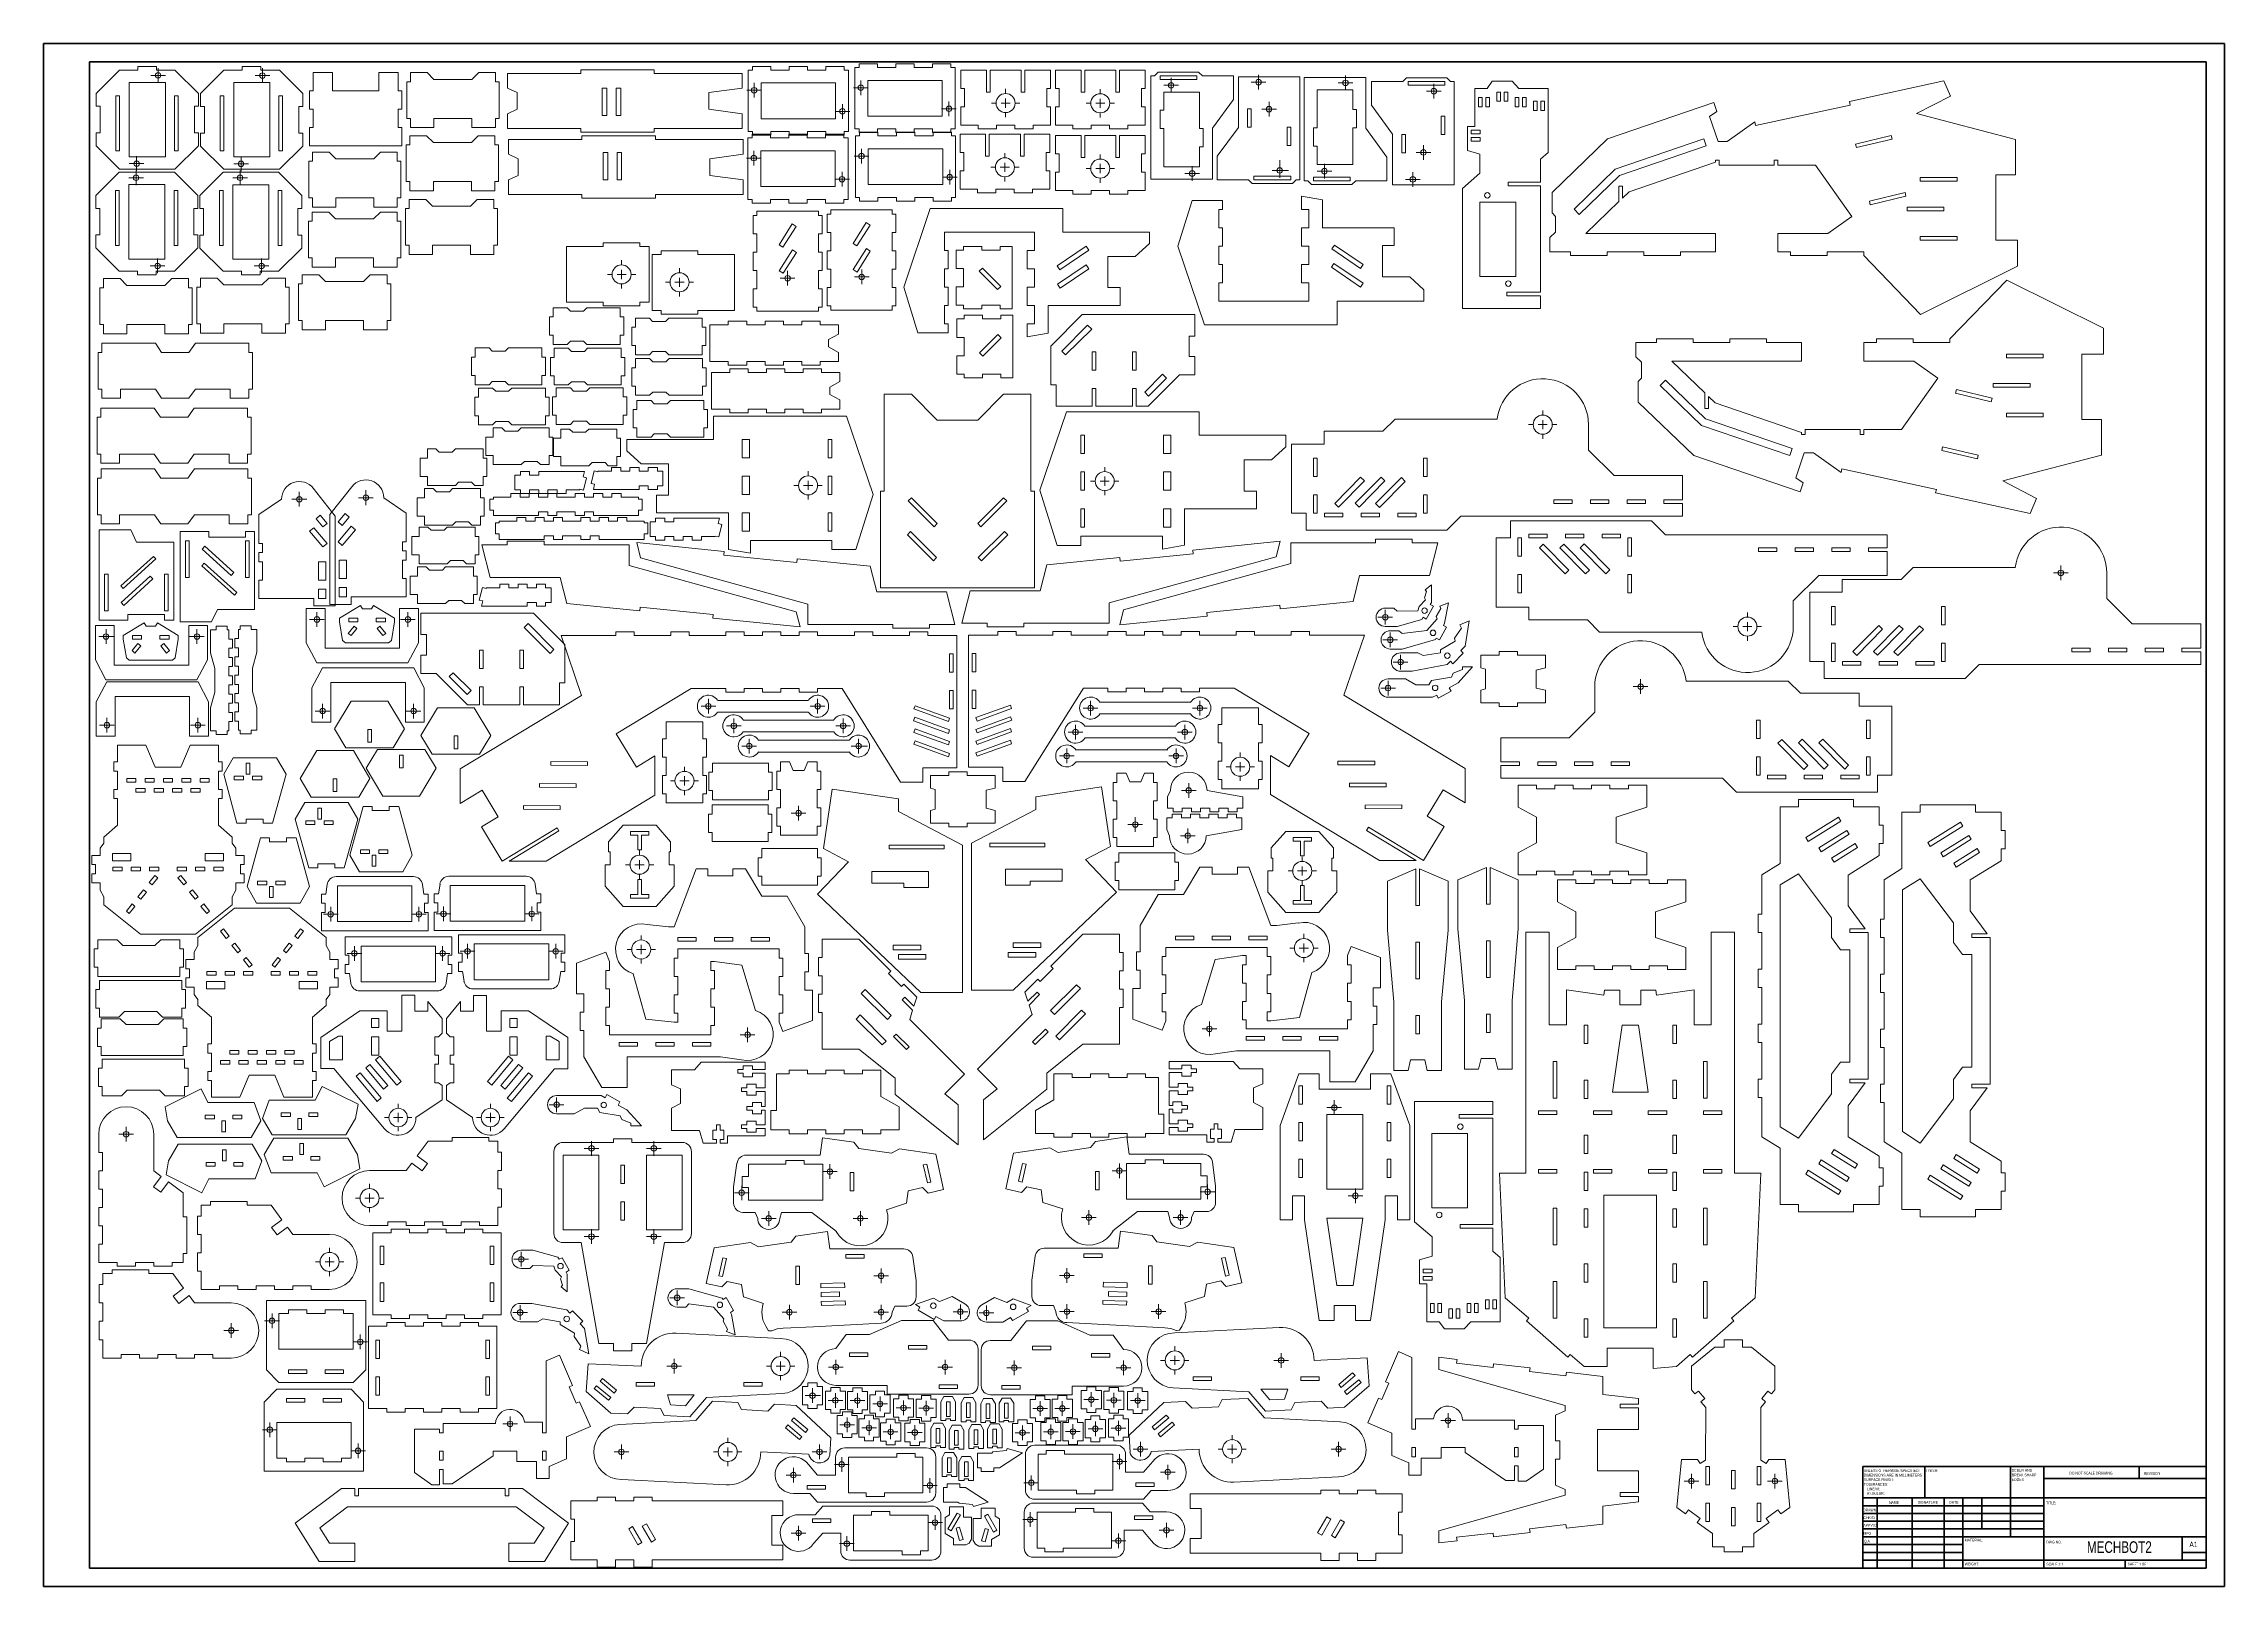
# Model space of a CAD drawing. Header units: millimetres. Extents: x 0 to 1189, y 0 to 841.
import ezdxf

# ---------------------------------------------------------------- set-up
doc = ezdxf.new("R2010")
doc.units = ezdxf.units.MM
doc.styles.add('SLDTEXTSTYLE0', font='TXT', dxfattribs={"width": 0.75})
doc.styles.add('SLDTEXTSTYLE1', font='TXT', dxfattribs={"width": 0.6875})

# ---------------------------------------------------------------- blocks, each defined once
blk = doc.blocks.new('SW_NOTE_0')
at = {"color": 0, "linetype": 'Continuous', "lineweight": 0, "char_height": 1.5, "attachment_point": 1, "style": 'SLDTEXTSTYLE0'}
for s, insert in [('DEBUR AND', (0, 1.9)), ('BREAK SHARP', (0, -0.6)), ('EDGES', (0, -3.1))]:
    blk.add_mtext(s, dxfattribs=dict(at, insert=insert))
blk = doc.blocks.new('SW_NOTE_1')
at = {"color": 0, "linetype": 'Continuous', "lineweight": 0, "char_height": 1.5, "attachment_point": 1, "style": 'SLDTEXTSTYLE0'}
for s, insert in [('UNLESS OTHERWISE SPECIFIED:', (0, 1.9)), ('TOLERANCES:', (0, -5.6)), ('DIMENSIONS ARE IN MILLIMETERS', (0, -0.6)), ('SURFACE FINISH:', (0, -3.1)), ('ANGULAR:', (1.7, -10.6)), ('LINEAR:', (1.7, -8.1))]:
    blk.add_mtext(s, dxfattribs=dict(at, insert=insert))
blk = doc.blocks.new('SW_CENTERMARKSYMBOL_0')
at = {"color": 0, "linetype": 'Continuous', "lineweight": 0}
for p, q in [((-2.5, 0), (-4, 0)), ((0, 0), (-2.5, 0)), ((0, 2.5), (0, 4)), ((0, 0), (0, 2.5)), ((0, 0), (0, -2.5)), ((0, 0), (2.5, 0)), ((2.5, 0), (4, 0)), ((0, -2.5), (0, -4))]:
    blk.add_line(p, q, dxfattribs=at)
blk = doc.blocks.new('SW_CENTERMARKSYMBOL_1')
at = {"color": 0, "linetype": 'Continuous', "lineweight": 0}
for p, q in [((-2.5, 0), (-4, 0)), ((0, 0), (-2.5, 0)), ((0, 2.5), (0, 4)), ((0, 0), (0, 2.5)), ((0, 0), (0, -2.5)), ((0, 0), (2.5, 0)), ((2.5, 0), (4, 0)), ((0, -2.5), (0, -4))]:
    blk.add_line(p, q, dxfattribs=at)
blk = doc.blocks.new('SW_CENTERMARKSYMBOL_2')
at = {"color": 0, "linetype": 'Continuous', "lineweight": 0}
for p, q in [((-2.5, 0), (-4, 0)), ((0, 0), (-2.5, 0)), ((0, 2.5), (0, 4)), ((0, 0), (0, 2.5)), ((0, 0), (0, -2.5)), ((0, 0), (2.5, 0)), ((2.5, 0), (4, 0)), ((0, -2.5), (0, -4))]:
    blk.add_line(p, q, dxfattribs=at)
blk = doc.blocks.new('SW_CENTERMARKSYMBOL_3')
at = {"color": 0, "linetype": 'Continuous', "lineweight": 0}
for p, q in [((-2.5, 0), (-4, 0)), ((0, 0), (-2.5, 0)), ((0, 2.5), (0, 4)), ((0, 0), (0, 2.5)), ((0, 0), (0, -2.5)), ((0, 0), (2.5, 0)), ((2.5, 0), (4, 0)), ((0, -2.5), (0, -4))]:
    blk.add_line(p, q, dxfattribs=at)
blk = doc.blocks.new('SW_CENTERMARKSYMBOL_4')
at = {"color": 0, "linetype": 'Continuous', "lineweight": 0}
for p, q in [((-2.5, 0), (-4, 0)), ((0, 0), (-2.5, 0)), ((0, 2.5), (0, 4)), ((0, 0), (0, 2.5)), ((0, 0), (0, -2.5)), ((0, 0), (2.5, 0)), ((2.5, 0), (4, 0)), ((0, -2.5), (0, -4))]:
    blk.add_line(p, q, dxfattribs=at)
blk = doc.blocks.new('SW_CENTERMARKSYMBOL_5')
at = {"color": 0, "linetype": 'Continuous', "lineweight": 0}
for p, q in [((-2.5, 0), (-4, 0)), ((0, 0), (-2.5, 0)), ((0, 2.5), (0, 4)), ((0, 0), (0, 2.5)), ((0, 0), (0, -2.5)), ((0, 0), (2.5, 0)), ((2.5, 0), (4, 0)), ((0, -2.5), (0, -4))]:
    blk.add_line(p, q, dxfattribs=at)
blk = doc.blocks.new('SW_CENTERMARKSYMBOL_6')
at = {"color": 0, "linetype": 'Continuous', "lineweight": 0}
for p, q in [((-2.5, 0), (-4, 0)), ((0, 0), (-2.5, 0)), ((0, 2.5), (0, 4)), ((0, 0), (0, 2.5)), ((0, 0), (0, -2.5)), ((0, 0), (2.5, 0)), ((2.5, 0), (4, 0)), ((0, -2.5), (0, -4))]:
    blk.add_line(p, q, dxfattribs=at)
blk = doc.blocks.new('SW_CENTERMARKSYMBOL_7')
at = {"color": 0, "linetype": 'Continuous', "lineweight": 0}
for p, q in [((-2.5, 0), (-4, 0)), ((0, 0), (-2.5, 0)), ((0, 2.5), (0, 4)), ((0, 0), (0, 2.5)), ((0, 0), (0, -2.5)), ((0, 0), (2.5, 0)), ((2.5, 0), (4, 0)), ((0, -2.5), (0, -4))]:
    blk.add_line(p, q, dxfattribs=at)
blk = doc.blocks.new('SW_CENTERMARKSYMBOL_8')
at = {"color": 0, "linetype": 'Continuous', "lineweight": 0}
for p, q in [((-2.5, 0), (-4, 0)), ((0, 0), (-2.5, 0)), ((0, 2.5), (0, 4)), ((0, 0), (0, 2.5)), ((0, 0), (0, -2.5)), ((0, 0), (2.5, 0)), ((2.5, 0), (4, 0)), ((0, -2.5), (0, -4))]:
    blk.add_line(p, q, dxfattribs=at)
blk = doc.blocks.new('SW_CENTERMARKSYMBOL_9')
at = {"color": 0, "linetype": 'Continuous', "lineweight": 0}
for p, q in [((-2.5, 0), (-4, 0)), ((0, 0), (-2.5, 0)), ((0, 2.5), (0, 4)), ((0, 0), (0, 2.5)), ((0, 0), (0, -2.5)), ((0, 0), (2.5, 0)), ((2.5, 0), (4, 0)), ((0, -2.5), (0, -4))]:
    blk.add_line(p, q, dxfattribs=at)
blk = doc.blocks.new('SW_CENTERMARKSYMBOL_10')
at = {"color": 0, "linetype": 'Continuous', "lineweight": 0}
for p, q in [((-5, 0), (-7.52, 0)), ((0, 0), (-2.5, 0)), ((0, 5), (0, 7.52)), ((0, 0), (0, 2.5)), ((0, 0), (0, -2.5)), ((0, 0), (2.5, 0)), ((5, 0), (7.52, 0)), ((0, -5), (0, -7.52))]:
    blk.add_line(p, q, dxfattribs=at)
blk = doc.blocks.new('SW_CENTERMARKSYMBOL_11')
at = {"color": 0, "linetype": 'Continuous', "lineweight": 0}
for p, q in [((-5, 0), (-7.52, 0)), ((0, 0), (-2.5, 0)), ((0, 5), (0, 7.52)), ((0, 0), (0, 2.5)), ((0, 0), (0, -2.5)), ((0, 0), (2.5, 0)), ((5, 0), (7.52, 0)), ((0, -5), (0, -7.52))]:
    blk.add_line(p, q, dxfattribs=at)
blk = doc.blocks.new('SW_CENTERMARKSYMBOL_12')
at = {"color": 0, "linetype": 'Continuous', "lineweight": 0}
for p, q in [((-2.5, 0), (-4, 0)), ((0, 0), (-2.5, 0)), ((0, 2.5), (0, 4)), ((0, 0), (0, 2.5)), ((0, 0), (0, -2.5)), ((0, 0), (2.5, 0)), ((2.5, 0), (4, 0)), ((0, -2.5), (0, -4))]:
    blk.add_line(p, q, dxfattribs=at)
blk = doc.blocks.new('SW_CENTERMARKSYMBOL_13')
at = {"color": 0, "linetype": 'Continuous', "lineweight": 0}
for p, q in [((-2.5, 0), (-4, 0)), ((0, 0), (-2.5, 0)), ((0, 2.5), (0, 4)), ((0, 0), (0, 2.5)), ((0, 0), (0, -2.5)), ((0, 0), (2.5, 0)), ((2.5, 0), (4, 0)), ((0, -2.5), (0, -4))]:
    blk.add_line(p, q, dxfattribs=at)
blk = doc.blocks.new('SW_CENTERMARKSYMBOL_14')
at = {"color": 0, "linetype": 'Continuous', "lineweight": 0}
for p, q in [((-2.5, 0), (-4, 0)), ((0, 0), (-2.5, 0)), ((0, 2.5), (0, 4)), ((0, 0), (0, 2.5)), ((0, 0), (0, -2.5)), ((0, 0), (2.5, 0)), ((2.5, 0), (4, 0)), ((0, -2.5), (0, -4))]:
    blk.add_line(p, q, dxfattribs=at)
blk = doc.blocks.new('SW_CENTERMARKSYMBOL_15')
at = {"color": 0, "linetype": 'Continuous', "lineweight": 0}
for p, q in [((-2.5, 0), (-4, 0)), ((0, 0), (-2.5, 0)), ((0, 2.5), (0, 4)), ((0, 0), (0, 2.5)), ((0, 0), (0, -2.5)), ((0, 0), (2.5, 0)), ((2.5, 0), (4, 0)), ((0, -2.5), (0, -4))]:
    blk.add_line(p, q, dxfattribs=at)
blk = doc.blocks.new('SW_CENTERMARKSYMBOL_16')
at = {"color": 0, "linetype": 'Continuous', "lineweight": 0}
for p, q in [((-2.5, 0), (-4, 0)), ((0, 0), (-2.5, 0)), ((0, 2.5), (0, 4)), ((0, 0), (0, 2.5)), ((0, 0), (0, -2.5)), ((0, 0), (2.5, 0)), ((2.5, 0), (4, 0)), ((0, -2.5), (0, -4))]:
    blk.add_line(p, q, dxfattribs=at)
blk = doc.blocks.new('SW_CENTERMARKSYMBOL_17')
at = {"color": 0, "linetype": 'Continuous', "lineweight": 0}
for p, q in [((-2.5, 0), (-4, 0)), ((0, 0), (-2.5, 0)), ((0, 2.5), (0, 4)), ((0, 0), (0, 2.5)), ((0, 0), (0, -2.5)), ((0, 0), (2.5, 0)), ((2.5, 0), (4, 0)), ((0, -2.5), (0, -4))]:
    blk.add_line(p, q, dxfattribs=at)
blk = doc.blocks.new('SW_CENTERMARKSYMBOL_18')
at = {"color": 0, "linetype": 'Continuous', "lineweight": 0}
for p, q in [((-2.5, 0), (-4, 0)), ((0, 0), (-2.5, 0)), ((0, 2.5), (0, 4)), ((0, 0), (0, 2.5)), ((0, 0), (0, -2.5)), ((0, 0), (2.5, 0)), ((2.5, 0), (4, 0)), ((0, -2.5), (0, -4))]:
    blk.add_line(p, q, dxfattribs=at)
blk = doc.blocks.new('SW_CENTERMARKSYMBOL_19')
at = {"color": 0, "linetype": 'Continuous', "lineweight": 0}
for p, q in [((-2.5, 0), (-4, 0)), ((0, 0), (-2.5, 0)), ((0, 2.5), (0, 4)), ((0, 0), (0, 2.5)), ((0, 0), (0, -2.5)), ((0, 0), (2.5, 0)), ((2.5, 0), (4, 0)), ((0, -2.5), (0, -4))]:
    blk.add_line(p, q, dxfattribs=at)
blk = doc.blocks.new('SW_CENTERMARKSYMBOL_20')
at = {"color": 0, "linetype": 'Continuous', "lineweight": 0}
for p, q in [((-2.5, 0), (-4, 0)), ((0, 0), (-2.5, 0)), ((0, 2.5), (0, 4)), ((0, 0), (0, 2.5)), ((0, 0), (0, -2.5)), ((0, 0), (2.5, 0)), ((2.5, 0), (4, 0)), ((0, -2.5), (0, -4))]:
    blk.add_line(p, q, dxfattribs=at)
blk = doc.blocks.new('SW_CENTERMARKSYMBOL_21')
at = {"color": 0, "linetype": 'Continuous', "lineweight": 0}
for p, q in [((-2.5, 0), (-4, 0)), ((0, 0), (-2.5, 0)), ((0, 2.5), (0, 4)), ((0, 0), (0, 2.5)), ((0, 0), (0, -2.5)), ((0, 0), (2.5, 0)), ((2.5, 0), (4, 0)), ((0, -2.5), (0, -4))]:
    blk.add_line(p, q, dxfattribs=at)
blk = doc.blocks.new('SW_CENTERMARKSYMBOL_22')
at = {"color": 0, "linetype": 'Continuous', "lineweight": 0}
for p, q in [((-2.5, 0), (-4, 0)), ((0, 0), (-2.5, 0)), ((0, 2.5), (0, 4)), ((0, 0), (0, 2.5)), ((0, 0), (0, -2.5)), ((0, 0), (2.5, 0)), ((2.5, 0), (4, 0)), ((0, -2.5), (0, -4))]:
    blk.add_line(p, q, dxfattribs=at)
blk = doc.blocks.new('SW_CENTERMARKSYMBOL_23')
at = {"color": 0, "linetype": 'Continuous', "lineweight": 0}
for p, q in [((-2.5, 0), (-4, 0)), ((0, 0), (-2.5, 0)), ((0, 2.5), (0, 4)), ((0, 0), (0, 2.5)), ((0, 0), (0, -2.5)), ((0, 0), (2.5, 0)), ((2.5, 0), (4, 0)), ((0, -2.5), (0, -4))]:
    blk.add_line(p, q, dxfattribs=at)
blk = doc.blocks.new('SW_CENTERMARKSYMBOL_24')
at = {"color": 0, "linetype": 'Continuous', "lineweight": 0}
for p, q in [((-2.5, 0), (-4, 0)), ((0, 0), (-2.5, 0)), ((0, 2.5), (0, 4)), ((0, 0), (0, 2.5)), ((0, 0), (0, -2.5)), ((0, 0), (2.5, 0)), ((2.5, 0), (4, 0)), ((0, -2.5), (0, -4))]:
    blk.add_line(p, q, dxfattribs=at)
blk = doc.blocks.new('SW_CENTERMARKSYMBOL_25')
at = {"color": 0, "linetype": 'Continuous', "lineweight": 0}
for p, q in [((-5, 0), (-7.7, 0)), ((0, 0), (-2.5, 0)), ((0, 5), (0, 7.7)), ((0, 0), (0, 2.5)), ((0, 0), (0, -2.5)), ((0, 0), (2.5, 0)), ((5, 0), (7.7, 0)), ((0, -5), (0, -7.7))]:
    blk.add_line(p, q, dxfattribs=at)
blk = doc.blocks.new('SW_CENTERMARKSYMBOL_26')
at = {"color": 0, "linetype": 'Continuous', "lineweight": 0}
for p, q in [((-2.5, 0), (-4, 0)), ((0, 0), (-2.5, 0)), ((0, 2.5), (0, 4)), ((0, 0), (0, 2.5)), ((0, 0), (0, -2.5)), ((0, 0), (2.5, 0)), ((2.5, 0), (4, 0)), ((0, -2.5), (0, -4))]:
    blk.add_line(p, q, dxfattribs=at)
blk = doc.blocks.new('SW_CENTERMARKSYMBOL_27')
at = {"color": 0, "linetype": 'Continuous', "lineweight": 0}
for p, q in [((-2.5, 0), (-4, 0)), ((0, 0), (-2.5, 0)), ((0, 2.5), (0, 4)), ((0, 0), (0, 2.5)), ((0, 0), (0, -2.5)), ((0, 0), (2.5, 0)), ((2.5, 0), (4, 0)), ((0, -2.5), (0, -4))]:
    blk.add_line(p, q, dxfattribs=at)
blk = doc.blocks.new('SW_CENTERMARKSYMBOL_28')
at = {"color": 0, "linetype": 'Continuous', "lineweight": 0}
for p, q in [((-5, 0), (-7.7, 0)), ((0, 0), (-2.5, 0)), ((0, 5), (0, 7.7)), ((0, 0), (0, 2.5)), ((0, 0), (0, -2.5)), ((0, 0), (2.5, 0)), ((5, 0), (7.7, 0)), ((0, -5), (0, -7.7))]:
    blk.add_line(p, q, dxfattribs=at)
blk = doc.blocks.new('SW_CENTERMARKSYMBOL_29')
at = {"color": 0, "linetype": 'Continuous', "lineweight": 0}
for p, q in [((-2.5, 0), (-4, 0)), ((0, 0), (-2.5, 0)), ((0, 2.5), (0, 4)), ((0, 0), (0, 2.5)), ((0, 0), (0, -2.5)), ((0, 0), (2.5, 0)), ((2.5, 0), (4, 0)), ((0, -2.5), (0, -4))]:
    blk.add_line(p, q, dxfattribs=at)
blk = doc.blocks.new('SW_CENTERMARKSYMBOL_30')
at = {"color": 0, "linetype": 'Continuous', "lineweight": 0}
for p, q in [((-5, 0), (-7.7, 0)), ((0, 0), (-2.5, 0)), ((0, 5), (0, 7.7)), ((0, 0), (0, 2.5)), ((0, 0), (0, -2.5)), ((0, 0), (2.5, 0)), ((5, 0), (7.7, 0)), ((0, -5), (0, -7.7))]:
    blk.add_line(p, q, dxfattribs=at)
blk = doc.blocks.new('SW_CENTERMARKSYMBOL_31')
at = {"color": 0, "linetype": 'Continuous', "lineweight": 0}
for p, q in [((-2.5, 0), (-4, 0)), ((0, 0), (-2.5, 0)), ((0, 2.5), (0, 4)), ((0, 0), (0, 2.5)), ((0, 0), (0, -2.5)), ((0, 0), (2.5, 0)), ((2.5, 0), (4, 0)), ((0, -2.5), (0, -4))]:
    blk.add_line(p, q, dxfattribs=at)
blk = doc.blocks.new('SW_CENTERMARKSYMBOL_32')
at = {"color": 0, "linetype": 'Continuous', "lineweight": 0}
for p, q in [((-5, 0), (-7.7, 0)), ((0, 0), (-2.5, 0)), ((0, 5), (0, 7.7)), ((0, 0), (0, 2.5)), ((0, 0), (0, -2.5)), ((0, 0), (2.5, 0)), ((5, 0), (7.7, 0)), ((0, -5), (0, -7.7))]:
    blk.add_line(p, q, dxfattribs=at)
blk = doc.blocks.new('SW_CENTERMARKSYMBOL_33')
at = {"color": 0, "linetype": 'Continuous', "lineweight": 0}
for p, q in [((-2.5, 0), (-4, 0)), ((0, 0), (-2.5, 0)), ((0, 2.5), (0, 4)), ((0, 0), (0, 2.5)), ((0, 0), (0, -2.5)), ((0, 0), (2.5, 0)), ((2.5, 0), (4, 0)), ((0, -2.5), (0, -4))]:
    blk.add_line(p, q, dxfattribs=at)
blk = doc.blocks.new('SW_CENTERMARKSYMBOL_34')
at = {"color": 0, "linetype": 'Continuous', "lineweight": 0}
for p, q in [((-2.5, 0), (-4, 0)), ((0, 0), (-2.5, 0)), ((0, 2.5), (0, 4)), ((0, 0), (0, 2.5)), ((0, 0), (0, -2.5)), ((0, 0), (2.5, 0)), ((2.5, 0), (4, 0)), ((0, -2.5), (0, -4))]:
    blk.add_line(p, q, dxfattribs=at)
blk = doc.blocks.new('SW_CENTERMARKSYMBOL_35')
at = {"color": 0, "linetype": 'Continuous', "lineweight": 0}
for p, q in [((-2.5, 0), (-4, 0)), ((0, 0), (-2.5, 0)), ((0, 2.5), (0, 4)), ((0, 0), (0, 2.5)), ((0, 0), (0, -2.5)), ((0, 0), (2.5, 0)), ((2.5, 0), (4, 0)), ((0, -2.5), (0, -4))]:
    blk.add_line(p, q, dxfattribs=at)
blk = doc.blocks.new('SW_CENTERMARKSYMBOL_36')
at = {"color": 0, "linetype": 'Continuous', "lineweight": 0}
for p, q in [((-2.5, 0), (-4, 0)), ((0, 0), (-2.5, 0)), ((0, 2.5), (0, 4)), ((0, 0), (0, 2.5)), ((0, 0), (0, -2.5)), ((0, 0), (2.5, 0)), ((2.5, 0), (4, 0)), ((0, -2.5), (0, -4))]:
    blk.add_line(p, q, dxfattribs=at)
blk = doc.blocks.new('SW_CENTERMARKSYMBOL_37')
at = {"color": 0, "linetype": 'Continuous', "lineweight": 0}
for p, q in [((-2.5, 0), (-4, 0)), ((0, 0), (-2.5, 0)), ((0, 2.5), (0, 4)), ((0, 0), (0, 2.5)), ((0, 0), (0, -2.5)), ((0, 0), (2.5, 0)), ((2.5, 0), (4, 0)), ((0, -2.5), (0, -4))]:
    blk.add_line(p, q, dxfattribs=at)
blk = doc.blocks.new('SW_CENTERMARKSYMBOL_38')
at = {"color": 0, "linetype": 'Continuous', "lineweight": 0}
for p, q in [((-2.5, 0), (-4, 0)), ((0, 0), (-2.5, 0)), ((0, 2.5), (0, 4)), ((0, 0), (0, 2.5)), ((0, 0), (0, -2.5)), ((0, 0), (2.5, 0)), ((2.5, 0), (4, 0)), ((0, -2.5), (0, -4))]:
    blk.add_line(p, q, dxfattribs=at)
blk = doc.blocks.new('SW_CENTERMARKSYMBOL_39')
at = {"color": 0, "linetype": 'Continuous', "lineweight": 0}
for p, q in [((-2.5, 0), (-4, 0)), ((0, 0), (-2.5, 0)), ((0, 2.5), (0, 4)), ((0, 0), (0, 2.5)), ((0, 0), (0, -2.5)), ((0, 0), (2.5, 0)), ((2.5, 0), (4, 0)), ((0, -2.5), (0, -4))]:
    blk.add_line(p, q, dxfattribs=at)
blk = doc.blocks.new('SW_CENTERMARKSYMBOL_40')
at = {"color": 0, "linetype": 'Continuous', "lineweight": 0}
for p, q in [((-2.5, 0), (-4, 0)), ((0, 0), (-2.5, 0)), ((0, 2.5), (0, 4)), ((0, 0), (0, 2.5)), ((0, 0), (0, -2.5)), ((0, 0), (2.5, 0)), ((2.5, 0), (4, 0)), ((0, -2.5), (0, -4))]:
    blk.add_line(p, q, dxfattribs=at)
blk = doc.blocks.new('SW_CENTERMARKSYMBOL_41')
at = {"color": 0, "linetype": 'Continuous', "lineweight": 0}
for p, q in [((-2.5, 0), (-4, 0)), ((0, 0), (-2.5, 0)), ((0, 2.5), (0, 4)), ((0, 0), (0, 2.5)), ((0, 0), (0, -2.5)), ((0, 0), (2.5, 0)), ((2.5, 0), (4, 0)), ((0, -2.5), (0, -4))]:
    blk.add_line(p, q, dxfattribs=at)
blk = doc.blocks.new('SW_CENTERMARKSYMBOL_42')
at = {"color": 0, "linetype": 'Continuous', "lineweight": 0}
for p, q in [((-2.5, 0), (-4, 0)), ((0, 0), (-2.5, 0)), ((0, 2.5), (0, 4)), ((0, 0), (0, 2.5)), ((0, 0), (0, -2.5)), ((0, 0), (2.5, 0)), ((2.5, 0), (4, 0)), ((0, -2.5), (0, -4))]:
    blk.add_line(p, q, dxfattribs=at)
blk = doc.blocks.new('SW_CENTERMARKSYMBOL_43')
at = {"color": 0, "linetype": 'Continuous', "lineweight": 0}
for p, q in [((-2.5, 0), (-4, 0)), ((0, 0), (-2.5, 0)), ((0, 2.5), (0, 4)), ((0, 0), (0, 2.5)), ((0, 0), (0, -2.5)), ((0, 0), (2.5, 0)), ((2.5, 0), (4, 0)), ((0, -2.5), (0, -4))]:
    blk.add_line(p, q, dxfattribs=at)
blk = doc.blocks.new('SW_CENTERMARKSYMBOL_44')
at = {"color": 0, "linetype": 'Continuous', "lineweight": 0}
for p, q in [((-2.5, 0), (-4, 0)), ((0, 0), (-2.5, 0)), ((0, 2.5), (0, 4)), ((0, 0), (0, 2.5)), ((0, 0), (0, -2.5)), ((0, 0), (2.5, 0)), ((2.5, 0), (4, 0)), ((0, -2.5), (0, -4))]:
    blk.add_line(p, q, dxfattribs=at)
blk = doc.blocks.new('SW_CENTERMARKSYMBOL_45')
at = {"color": 0, "linetype": 'Continuous', "lineweight": 0}
for p, q in [((-2.5, 0), (-4, 0)), ((0, 0), (-2.5, 0)), ((0, 2.5), (0, 4)), ((0, 0), (0, 2.5)), ((0, 0), (0, -2.5)), ((0, 0), (2.5, 0)), ((2.5, 0), (4, 0)), ((0, -2.5), (0, -4))]:
    blk.add_line(p, q, dxfattribs=at)
blk = doc.blocks.new('SW_CENTERMARKSYMBOL_46')
at = {"color": 0, "linetype": 'Continuous', "lineweight": 0}
for p, q in [((-2.5, 0), (-4, 0)), ((0, 0), (-2.5, 0)), ((0, 2.5), (0, 4)), ((0, 0), (0, 2.5)), ((0, 0), (0, -2.5)), ((0, 0), (2.5, 0)), ((2.5, 0), (4, 0)), ((0, -2.5), (0, -4))]:
    blk.add_line(p, q, dxfattribs=at)
blk = doc.blocks.new('SW_CENTERMARKSYMBOL_47')
at = {"color": 0, "linetype": 'Continuous', "lineweight": 0}
for p, q in [((-2.5, 0), (-4, 0)), ((0, 0), (-2.5, 0)), ((0, 2.5), (0, 4)), ((0, 0), (0, 2.5)), ((0, 0), (0, -2.5)), ((0, 0), (2.5, 0)), ((2.5, 0), (4, 0)), ((0, -2.5), (0, -4))]:
    blk.add_line(p, q, dxfattribs=at)
blk = doc.blocks.new('SW_CENTERMARKSYMBOL_48')
at = {"color": 0, "linetype": 'Continuous', "lineweight": 0}
for p, q in [((-2.5, 0), (-4, 0)), ((0, 0), (-2.5, 0)), ((0, 2.5), (0, 4)), ((0, 0), (0, 2.5)), ((0, 0), (0, -2.5)), ((0, 0), (2.5, 0)), ((2.5, 0), (4, 0)), ((0, -2.5), (0, -4))]:
    blk.add_line(p, q, dxfattribs=at)
blk = doc.blocks.new('SW_CENTERMARKSYMBOL_49')
at = {"color": 0, "linetype": 'Continuous', "lineweight": 0}
for p, q in [((-2.5, 0), (-4, 0)), ((0, 0), (-2.5, 0)), ((0, 2.5), (0, 4)), ((0, 0), (0, 2.5)), ((0, 0), (0, -2.5)), ((0, 0), (2.5, 0)), ((2.5, 0), (4, 0)), ((0, -2.5), (0, -4))]:
    blk.add_line(p, q, dxfattribs=at)
blk = doc.blocks.new('SW_CENTERMARKSYMBOL_50')
at = {"color": 0, "linetype": 'Continuous', "lineweight": 0}
for p, q in [((-2.5, 0), (-4, 0)), ((0, 0), (-2.5, 0)), ((0, 2.5), (0, 4)), ((0, 0), (0, 2.5)), ((0, 0), (0, -2.5)), ((0, 0), (2.5, 0)), ((2.5, 0), (4, 0)), ((0, -2.5), (0, -4))]:
    blk.add_line(p, q, dxfattribs=at)
blk = doc.blocks.new('SW_CENTERMARKSYMBOL_51')
at = {"color": 0, "linetype": 'Continuous', "lineweight": 0}
for p, q in [((-2.5, 0), (-4, 0)), ((0, 0), (-2.5, 0)), ((0, 2.5), (0, 4)), ((0, 0), (0, 2.5)), ((0, 0), (0, -2.5)), ((0, 0), (2.5, 0)), ((2.5, 0), (4, 0)), ((0, -2.5), (0, -4))]:
    blk.add_line(p, q, dxfattribs=at)
blk = doc.blocks.new('SW_CENTERMARKSYMBOL_52')
at = {"color": 0, "linetype": 'Continuous', "lineweight": 0}
for p, q in [((-2.5, 0), (-4, 0)), ((0, 0), (-2.5, 0)), ((0, 2.5), (0, 4)), ((0, 0), (0, 2.5)), ((0, 0), (0, -2.5)), ((0, 0), (2.5, 0)), ((2.5, 0), (4, 0)), ((0, -2.5), (0, -4))]:
    blk.add_line(p, q, dxfattribs=at)
blk = doc.blocks.new('SW_CENTERMARKSYMBOL_53')
at = {"color": 0, "linetype": 'Continuous', "lineweight": 0}
for p, q in [((-2.5, 0), (-4, 0)), ((0, 0), (-2.5, 0)), ((0, 2.5), (0, 4)), ((0, 0), (0, 2.5)), ((0, 0), (0, -2.5)), ((0, 0), (2.5, 0)), ((2.5, 0), (4, 0)), ((0, -2.5), (0, -4))]:
    blk.add_line(p, q, dxfattribs=at)
blk = doc.blocks.new('SW_CENTERMARKSYMBOL_54')
at = {"color": 0, "linetype": 'Continuous', "lineweight": 0}
for p, q in [((-2.5, 0), (-4, 0)), ((0, 0), (-2.5, 0)), ((0, 2.5), (0, 4)), ((0, 0), (0, 2.5)), ((0, 0), (0, -2.5)), ((0, 0), (2.5, 0)), ((2.5, 0), (4, 0)), ((0, -2.5), (0, -4))]:
    blk.add_line(p, q, dxfattribs=at)
blk = doc.blocks.new('SW_CENTERMARKSYMBOL_55')
at = {"color": 0, "linetype": 'Continuous', "lineweight": 0}
for p, q in [((-2.5, 0), (-4, 0)), ((0, 0), (-2.5, 0)), ((0, 2.5), (0, 4)), ((0, 0), (0, 2.5)), ((0, 0), (0, -2.5)), ((0, 0), (2.5, 0)), ((2.5, 0), (4, 0)), ((0, -2.5), (0, -4))]:
    blk.add_line(p, q, dxfattribs=at)
blk = doc.blocks.new('SW_CENTERMARKSYMBOL_56')
at = {"color": 0, "linetype": 'Continuous', "lineweight": 0}
for p, q in [((-2.5, 0), (-4, 0)), ((0, 0), (-2.5, 0)), ((0, 2.5), (0, 4)), ((0, 0), (0, 2.5)), ((0, 0), (0, -2.5)), ((0, 0), (2.5, 0)), ((2.5, 0), (4, 0)), ((0, -2.5), (0, -4))]:
    blk.add_line(p, q, dxfattribs=at)
blk = doc.blocks.new('SW_CENTERMARKSYMBOL_57')
at = {"color": 0, "linetype": 'Continuous', "lineweight": 0}
for p, q in [((-2.5, 0), (-4, 0)), ((0, 0), (-2.5, 0)), ((0, 2.5), (0, 4)), ((0, 0), (0, 2.5)), ((0, 0), (0, -2.5)), ((0, 0), (2.5, 0)), ((2.5, 0), (4, 0)), ((0, -2.5), (0, -4))]:
    blk.add_line(p, q, dxfattribs=at)
blk = doc.blocks.new('SW_CENTERMARKSYMBOL_58')
at = {"color": 0, "linetype": 'Continuous', "lineweight": 0}
for p, q in [((-2.5, 0), (-4, 0)), ((0, 0), (-2.5, 0)), ((0, 2.5), (0, 4)), ((0, 0), (0, 2.5)), ((0, 0), (0, -2.5)), ((0, 0), (2.5, 0)), ((2.5, 0), (4, 0)), ((0, -2.5), (0, -4))]:
    blk.add_line(p, q, dxfattribs=at)
blk = doc.blocks.new('SW_CENTERMARKSYMBOL_59')
at = {"color": 0, "linetype": 'Continuous', "lineweight": 0}
for p, q in [((-2.5, 0), (-4, 0)), ((0, 0), (-2.5, 0)), ((0, 2.5), (0, 4)), ((0, 0), (0, 2.5)), ((0, 0), (0, -2.5)), ((0, 0), (2.5, 0)), ((2.5, 0), (4, 0)), ((0, -2.5), (0, -4))]:
    blk.add_line(p, q, dxfattribs=at)
blk = doc.blocks.new('SW_CENTERMARKSYMBOL_60')
at = {"color": 0, "linetype": 'Continuous', "lineweight": 0}
for p, q in [((-2.5, 0), (-4, 0)), ((0, 0), (-2.5, 0)), ((0, 2.5), (0, 4)), ((0, 0), (0, 2.5)), ((0, 0), (0, -2.5)), ((0, 0), (2.5, 0)), ((2.5, 0), (4, 0)), ((0, -2.5), (0, -4))]:
    blk.add_line(p, q, dxfattribs=at)
blk = doc.blocks.new('SW_CENTERMARKSYMBOL_61')
at = {"color": 0, "linetype": 'Continuous', "lineweight": 0}
for p, q in [((-2.5, 0), (-4, 0)), ((0, 0), (-2.5, 0)), ((0, 2.5), (0, 4)), ((0, 0), (0, 2.5)), ((0, 0), (0, -2.5)), ((0, 0), (2.5, 0)), ((2.5, 0), (4, 0)), ((0, -2.5), (0, -4))]:
    blk.add_line(p, q, dxfattribs=at)
blk = doc.blocks.new('SW_CENTERMARKSYMBOL_62')
at = {"color": 0, "linetype": 'Continuous', "lineweight": 0}
for p, q in [((-2.5, 0), (-4, 0)), ((0, 0), (-2.5, 0)), ((0, 2.5), (0, 4)), ((0, 0), (0, 2.5)), ((0, 0), (0, -2.5)), ((0, 0), (2.5, 0)), ((2.5, 0), (4, 0)), ((0, -2.5), (0, -4))]:
    blk.add_line(p, q, dxfattribs=at)
blk = doc.blocks.new('SW_CENTERMARKSYMBOL_63')
at = {"color": 0, "linetype": 'Continuous', "lineweight": 0}
for p, q in [((-2.5, 0), (-4, 0)), ((0, 0), (-2.5, 0)), ((0, 2.5), (0, 4)), ((0, 0), (0, 2.5)), ((0, 0), (0, -2.5)), ((0, 0), (2.5, 0)), ((2.5, 0), (4, 0)), ((0, -2.5), (0, -4))]:
    blk.add_line(p, q, dxfattribs=at)
blk = doc.blocks.new('SW_CENTERMARKSYMBOL_64')
at = {"color": 0, "linetype": 'Continuous', "lineweight": 0}
for p, q in [((-2.5, 0), (-4, 0)), ((0, 0), (-2.5, 0)), ((0, 2.5), (0, 4)), ((0, 0), (0, 2.5)), ((0, 0), (0, -2.5)), ((0, 0), (2.5, 0)), ((2.5, 0), (4, 0)), ((0, -2.5), (0, -4))]:
    blk.add_line(p, q, dxfattribs=at)
blk = doc.blocks.new('SW_CENTERMARKSYMBOL_65')
at = {"color": 0, "linetype": 'Continuous', "lineweight": 0}
for p, q in [((-2.5, 0), (-4, 0)), ((0, 0), (-2.5, 0)), ((0, 2.5), (0, 4)), ((0, 0), (0, 2.5)), ((0, 0), (0, -2.5)), ((0, 0), (2.5, 0)), ((2.5, 0), (4, 0)), ((0, -2.5), (0, -4))]:
    blk.add_line(p, q, dxfattribs=at)
blk = doc.blocks.new('SW_CENTERMARKSYMBOL_66')
at = {"color": 0, "linetype": 'Continuous', "lineweight": 0}
for p, q in [((-2.5, 0), (-4, 0)), ((0, 0), (-2.5, 0)), ((0, 2.5), (0, 4)), ((0, 0), (0, 2.5)), ((0, 0), (0, -2.5)), ((0, 0), (2.5, 0)), ((2.5, 0), (4, 0)), ((0, -2.5), (0, -4))]:
    blk.add_line(p, q, dxfattribs=at)
blk = doc.blocks.new('SW_CENTERMARKSYMBOL_67')
at = {"color": 0, "linetype": 'Continuous', "lineweight": 0}
for p, q in [((-2.5, 0), (-4, 0)), ((0, 0), (-2.5, 0)), ((0, 2.5), (0, 4)), ((0, 0), (0, 2.5)), ((0, 0), (0, -2.5)), ((0, 0), (2.5, 0)), ((2.5, 0), (4, 0)), ((0, -2.5), (0, -4))]:
    blk.add_line(p, q, dxfattribs=at)
blk = doc.blocks.new('SW_CENTERMARKSYMBOL_68')
at = {"color": 0, "linetype": 'Continuous', "lineweight": 0}
for p, q in [((-2.5, 0), (-4, 0)), ((0, 0), (-2.5, 0)), ((0, 2.5), (0, 4)), ((0, 0), (0, 2.5)), ((0, 0), (0, -2.5)), ((0, 0), (2.5, 0)), ((2.5, 0), (4, 0)), ((0, -2.5), (0, -4))]:
    blk.add_line(p, q, dxfattribs=at)
blk = doc.blocks.new('SW_CENTERMARKSYMBOL_69')
at = {"color": 0, "linetype": 'Continuous', "lineweight": 0}
for p, q in [((-2.5, 0), (-4, 0)), ((0, 0), (-2.5, 0)), ((0, 2.5), (0, 4)), ((0, 0), (0, 2.5)), ((0, 0), (0, -2.5)), ((0, 0), (2.5, 0)), ((2.5, 0), (4.8, 0)), ((0, -2.5), (0, -4))]:
    blk.add_line(p, q, dxfattribs=at)
blk = doc.blocks.new('SW_CENTERMARKSYMBOL_70')
at = {"color": 0, "linetype": 'Continuous', "lineweight": 0}
for p, q in [((-2.5, 0), (-4, 0)), ((0, 0), (-2.5, 0)), ((0, 2.5), (0, 4)), ((0, 0), (0, 2.5)), ((0, 0), (0, -2.5)), ((0, 0), (2.5, 0)), ((2.5, 0), (4, 0)), ((0, -2.5), (0, -4))]:
    blk.add_line(p, q, dxfattribs=at)
blk = doc.blocks.new('SW_CENTERMARKSYMBOL_71')
at = {"color": 0, "linetype": 'Continuous', "lineweight": 0}
for p, q in [((-2.5, 0), (-4, 0)), ((0, 0), (-2.5, 0)), ((0, 2.5), (0, 4)), ((0, 0), (0, 2.5)), ((0, 0), (0, -2.5)), ((0, 0), (2.5, 0)), ((2.5, 0), (4, 0)), ((0, -2.5), (0, -4))]:
    blk.add_line(p, q, dxfattribs=at)
blk = doc.blocks.new('SW_CENTERMARKSYMBOL_72')
at = {"color": 0, "linetype": 'Continuous', "lineweight": 0}
for p, q in [((-2.5, 0), (-4, 0)), ((0, 0), (-2.5, 0)), ((0, 2.5), (0, 4)), ((0, 0), (0, 2.5)), ((0, 0), (0, -2.5)), ((0, 0), (2.5, 0)), ((2.5, 0), (4, 0)), ((0, -2.5), (0, -4))]:
    blk.add_line(p, q, dxfattribs=at)
blk = doc.blocks.new('SW_CENTERMARKSYMBOL_73')
at = {"color": 0, "linetype": 'Continuous', "lineweight": 0}
for p, q in [((-2.5, 0), (-4, 0)), ((0, 0), (-2.5, 0)), ((0, 2.5), (0, 4)), ((0, 0), (0, 2.5)), ((0, 0), (0, -2.5)), ((0, 0), (2.5, 0)), ((2.5, 0), (4, 0)), ((0, -2.5), (0, -4))]:
    blk.add_line(p, q, dxfattribs=at)
blk = doc.blocks.new('SW_CENTERMARKSYMBOL_74')
at = {"color": 0, "linetype": 'Continuous', "lineweight": 0}
for p, q in [((-2.5, 0), (-4, 0)), ((0, 0), (-2.5, 0)), ((0, 2.5), (0, 4)), ((0, 0), (0, 2.5)), ((0, 0), (0, -2.5)), ((0, 0), (2.5, 0)), ((2.5, 0), (4, 0)), ((0, -2.5), (0, -4))]:
    blk.add_line(p, q, dxfattribs=at)
blk = doc.blocks.new('SW_CENTERMARKSYMBOL_75')
at = {"color": 0, "linetype": 'Continuous', "lineweight": 0}
for p, q in [((-2.5, 0), (-4, 0)), ((0, 0), (-2.5, 0)), ((0, 2.5), (0, 4)), ((0, 0), (0, 2.5)), ((0, 0), (0, -2.5)), ((0, 0), (2.5, 0)), ((2.5, 0), (4, 0)), ((0, -2.5), (0, -4))]:
    blk.add_line(p, q, dxfattribs=at)
blk = doc.blocks.new('SW_CENTERMARKSYMBOL_76')
at = {"color": 0, "linetype": 'Continuous', "lineweight": 0}
for p, q in [((-5, 0), (-7.7, 0)), ((0, 0), (-2.5, 0)), ((0, 5), (0, 7.7)), ((0, 0), (0, 2.5)), ((0, 0), (0, -2.5)), ((0, 0), (2.5, 0)), ((5, 0), (7.7, 0)), ((0, -5), (0, -7.7))]:
    blk.add_line(p, q, dxfattribs=at)
blk = doc.blocks.new('SW_CENTERMARKSYMBOL_77')
at = {"color": 0, "linetype": 'Continuous', "lineweight": 0}
for p, q in [((-5, 0), (-7.7, 0)), ((0, 0), (-2.5, 0)), ((0, 5), (0, 7.7)), ((0, 0), (0, 2.5)), ((0, 0), (0, -2.5)), ((0, 0), (2.5, 0)), ((5, 0), (7.7, 0)), ((0, -5), (0, -7.7))]:
    blk.add_line(p, q, dxfattribs=at)
blk = doc.blocks.new('SW_CENTERMARKSYMBOL_78')
at = {"color": 0, "linetype": 'Continuous', "lineweight": 0}
for p, q in [((-2.5, 0), (-4, 0)), ((0, 0), (-2.5, 0)), ((0, 2.5), (0, 4)), ((0, 0), (0, 2.5)), ((0, 0), (0, -2.5)), ((0, 0), (2.5, 0)), ((2.5, 0), (4, 0)), ((0, -2.5), (0, -4))]:
    blk.add_line(p, q, dxfattribs=at)
blk = doc.blocks.new('SW_CENTERMARKSYMBOL_79')
at = {"color": 0, "linetype": 'Continuous', "lineweight": 0}
for p, q in [((-2.5, 0), (-4, 0)), ((0, 0), (-2.5, 0)), ((0, 2.5), (0, 4)), ((0, 0), (0, 2.5)), ((0, 0), (0, -2.5)), ((0, 0), (2.5, 0)), ((2.5, 0), (4, 0)), ((0, -2.5), (0, -4))]:
    blk.add_line(p, q, dxfattribs=at)
blk = doc.blocks.new('SW_CENTERMARKSYMBOL_80')
at = {"color": 0, "linetype": 'Continuous', "lineweight": 0}
for p, q in [((-5, 0), (-7.7, 0)), ((0, 0), (-2.5, 0)), ((0, 5), (0, 7.7)), ((0, 0), (0, 2.5)), ((0, 0), (0, -2.5)), ((0, 0), (2.5, 0)), ((5, 0), (7.7, 0)), ((0, -5), (0, -7.7))]:
    blk.add_line(p, q, dxfattribs=at)
blk = doc.blocks.new('SW_CENTERMARKSYMBOL_81')
at = {"color": 0, "linetype": 'Continuous', "lineweight": 0}
for p, q in [((-5, 0), (-7.7, 0)), ((0, 0), (-2.5, 0)), ((0, 5), (0, 7.7)), ((0, 0), (0, 2.5)), ((0, 0), (0, -2.5)), ((0, 0), (2.5, 0)), ((5, 0), (7.7, 0)), ((0, -5), (0, -7.7))]:
    blk.add_line(p, q, dxfattribs=at)
blk = doc.blocks.new('SW_CENTERMARKSYMBOL_82')
at = {"color": 0, "linetype": 'Continuous', "lineweight": 0}
for p, q in [((-2.5, 0), (-4, 0)), ((0, 0), (-2.5, 0)), ((0, 2.5), (0, 4)), ((0, 0), (0, 2.5)), ((0, 0), (0, -2.5)), ((0, 0), (2.5, 0)), ((2.5, 0), (4, 0)), ((0, -2.5), (0, -4))]:
    blk.add_line(p, q, dxfattribs=at)
blk = doc.blocks.new('SW_CENTERMARKSYMBOL_83')
at = {"color": 0, "linetype": 'Continuous', "lineweight": 0}
for p, q in [((-2.5, 0), (-4, 0)), ((0, 0), (-2.5, 0)), ((0, 2.5), (0, 4)), ((0, 0), (0, 2.5)), ((0, 0), (0, -2.5)), ((0, 0), (2.5, 0)), ((2.5, 0), (4, 0)), ((0, -2.5), (0, -4))]:
    blk.add_line(p, q, dxfattribs=at)
blk = doc.blocks.new('SW_CENTERMARKSYMBOL_84')
at = {"color": 0, "linetype": 'Continuous', "lineweight": 0}
for p, q in [((-2.5, 0), (-4, 0)), ((0, 0), (-2.5, 0)), ((0, 2.5), (0, 4)), ((0, 0), (0, 2.5)), ((0, 0), (0, -2.5)), ((0, 0), (2.5, 0)), ((2.5, 0), (4, 0)), ((0, -2.5), (0, -4))]:
    blk.add_line(p, q, dxfattribs=at)
blk = doc.blocks.new('SW_CENTERMARKSYMBOL_85')
at = {"color": 0, "linetype": 'Continuous', "lineweight": 0}
for p, q in [((-2.5, 0), (-4, 0)), ((0, 0), (-2.5, 0)), ((0, 2.5), (0, 4)), ((0, 0), (0, 2.5)), ((0, 0), (0, -2.5)), ((0, 0), (2.5, 0)), ((2.5, 0), (4, 0)), ((0, -2.5), (0, -4))]:
    blk.add_line(p, q, dxfattribs=at)
blk = doc.blocks.new('SW_CENTERMARKSYMBOL_86')
at = {"color": 0, "linetype": 'Continuous', "lineweight": 0}
for p, q in [((-2.5, 0), (-4, 0)), ((0, 0), (-2.5, 0)), ((0, 2.5), (0, 4)), ((0, 0), (0, 2.5)), ((0, 0), (0, -2.5)), ((0, 0), (2.5, 0)), ((2.5, 0), (4, 0)), ((0, -2.5), (0, -4))]:
    blk.add_line(p, q, dxfattribs=at)
blk = doc.blocks.new('SW_CENTERMARKSYMBOL_87')
at = {"color": 0, "linetype": 'Continuous', "lineweight": 0}
for p, q in [((-2.5, 0), (-4, 0)), ((0, 0), (-2.5, 0)), ((0, 2.5), (0, 4)), ((0, 0), (0, 2.5)), ((0, 0), (0, -2.5)), ((0, 0), (2.5, 0)), ((2.5, 0), (4, 0)), ((0, -2.5), (0, -4))]:
    blk.add_line(p, q, dxfattribs=at)
blk = doc.blocks.new('SW_CENTERMARKSYMBOL_88')
at = {"color": 0, "linetype": 'Continuous', "lineweight": 0}
for p, q in [((-5, 0), (-7.7, 0)), ((0, 0), (-2.5, 0)), ((0, 5), (0, 7.7)), ((0, 0), (0, 2.5)), ((0, 0), (0, -2.5)), ((0, 0), (2.5, 0)), ((5, 0), (7.7, 0)), ((0, -5), (0, -7.7))]:
    blk.add_line(p, q, dxfattribs=at)
blk = doc.blocks.new('SW_CENTERMARKSYMBOL_89')
at = {"color": 0, "linetype": 'Continuous', "lineweight": 0}
for p, q in [((-2.5, 0), (-4, 0)), ((0, 0), (-2.5, 0)), ((0, 2.5), (0, 4)), ((0, 0), (0, 2.5)), ((0, 0), (0, -2.5)), ((0, 0), (2.5, 0)), ((2.5, 0), (4, 0)), ((0, -2.5), (0, -4))]:
    blk.add_line(p, q, dxfattribs=at)
blk = doc.blocks.new('SW_CENTERMARKSYMBOL_90')
at = {"color": 0, "linetype": 'Continuous', "lineweight": 0}
for p, q in [((-2.5, 0), (-4, 0)), ((0, 0), (-2.5, 0)), ((0, 2.5), (0, 4)), ((0, 0), (0, 2.5)), ((0, 0), (0, -2.5)), ((0, 0), (2.5, 0)), ((2.5, 0), (4, 0)), ((0, -2.5), (0, -4))]:
    blk.add_line(p, q, dxfattribs=at)
blk = doc.blocks.new('SW_CENTERMARKSYMBOL_91')
at = {"color": 0, "linetype": 'Continuous', "lineweight": 0}
for p, q in [((-2.5, 0), (-4, 0)), ((0, 0), (-2.5, 0)), ((0, 2.5), (0, 4)), ((0, 0), (0, 2.5)), ((0, 0), (0, -2.5)), ((0, 0), (2.5, 0)), ((2.5, 0), (4, 0)), ((0, -2.5), (0, -4))]:
    blk.add_line(p, q, dxfattribs=at)
blk = doc.blocks.new('SW_CENTERMARKSYMBOL_92')
at = {"color": 0, "linetype": 'Continuous', "lineweight": 0}
for p, q in [((-2.5, 0), (-4, 0)), ((0, 0), (-2.5, 0)), ((0, 2.5), (0, 4)), ((0, 0), (0, 2.5)), ((0, 0), (0, -2.5)), ((0, 0), (2.5, 0)), ((2.5, 0), (4, 0)), ((0, -2.5), (0, -4))]:
    blk.add_line(p, q, dxfattribs=at)
blk = doc.blocks.new('SW_CENTERMARKSYMBOL_93')
at = {"color": 0, "linetype": 'Continuous', "lineweight": 0}
for p, q in [((-2.5, 0), (-4, 0)), ((0, 0), (-2.5, 0)), ((0, 2.5), (0, 4)), ((0, 0), (0, 2.5)), ((0, 0), (0, -2.5)), ((0, 0), (2.5, 0)), ((2.5, 0), (4, 0)), ((0, -2.5), (0, -4))]:
    blk.add_line(p, q, dxfattribs=at)
blk = doc.blocks.new('SW_CENTERMARKSYMBOL_94')
at = {"color": 0, "linetype": 'Continuous', "lineweight": 0}
for p, q in [((-2.5, 0), (-4, 0)), ((0, 0), (-2.5, 0)), ((0, 2.5), (0, 4)), ((0, 0), (0, 2.5)), ((0, 0), (0, -2.5)), ((0, 0), (2.5, 0)), ((2.5, 0), (4, 0)), ((0, -2.5), (0, -4))]:
    blk.add_line(p, q, dxfattribs=at)
blk = doc.blocks.new('SW_CENTERMARKSYMBOL_95')
at = {"color": 0, "linetype": 'Continuous', "lineweight": 0}
for p, q in [((-2.5, 0), (-4, 0)), ((0, 0), (-2.5, 0)), ((0, 2.5), (0, 4)), ((0, 0), (0, 2.5)), ((0, 0), (0, -2.5)), ((0, 0), (2.5, 0)), ((2.5, 0), (4, 0)), ((0, -2.5), (0, -4))]:
    blk.add_line(p, q, dxfattribs=at)
blk = doc.blocks.new('SW_CENTERMARKSYMBOL_96')
at = {"color": 0, "linetype": 'Continuous', "lineweight": 0}
for p, q in [((-2.5, 0), (-4, 0)), ((0, 0), (-2.5, 0)), ((0, 2.5), (0, 4)), ((0, 0), (0, 2.5)), ((0, 0), (0, -2.5)), ((0, 0), (2.5, 0)), ((2.5, 0), (4, 0)), ((0, -2.5), (0, -4))]:
    blk.add_line(p, q, dxfattribs=at)
blk = doc.blocks.new('SW_CENTERMARKSYMBOL_97')
at = {"color": 0, "linetype": 'Continuous', "lineweight": 0}
for p, q in [((-2.5, 0), (-4, 0)), ((0, 0), (-2.5, 0)), ((0, 2.5), (0, 4)), ((0, 0), (0, 2.5)), ((0, 0), (0, -2.5)), ((0, 0), (2.5, 0)), ((2.5, 0), (4, 0)), ((0, -2.5), (0, -4))]:
    blk.add_line(p, q, dxfattribs=at)
blk = doc.blocks.new('SW_CENTERMARKSYMBOL_98')
at = {"color": 0, "linetype": 'Continuous', "lineweight": 0}
for p, q in [((-2.5, 0), (-4, 0)), ((0, 0), (-2.5, 0)), ((0, 2.5), (0, 4)), ((0, 0), (0, 2.5)), ((0, 0), (0, -2.5)), ((0, 0), (2.5, 0)), ((2.5, 0), (4, 0)), ((0, -2.5), (0, -4))]:
    blk.add_line(p, q, dxfattribs=at)
blk = doc.blocks.new('SW_CENTERMARKSYMBOL_99')
at = {"color": 0, "linetype": 'Continuous', "lineweight": 0}
for p, q in [((-5, 0), (-7.7, 0)), ((0, 0), (-2.5, 0)), ((0, 5), (0, 7.7)), ((0, 0), (0, 2.5)), ((0, 0), (0, -2.5)), ((0, 0), (2.5, 0)), ((5, 0), (7.7, 0)), ((0, -5), (0, -7.7))]:
    blk.add_line(p, q, dxfattribs=at)
blk = doc.blocks.new('SW_CENTERMARKSYMBOL_100')
at = {"color": 0, "linetype": 'Continuous', "lineweight": 0}
for p, q in [((-5, 0), (-7.7, 0)), ((0, 0), (-2.5, 0)), ((0, 5), (0, 7.7)), ((0, 0), (0, 2.5)), ((0, 0), (0, -2.5)), ((0, 0), (2.5, 0)), ((5, 0), (7.7, 0)), ((0, -5), (0, -7.7))]:
    blk.add_line(p, q, dxfattribs=at)
blk = doc.blocks.new('SW_CENTERMARKSYMBOL_101')
at = {"color": 0, "linetype": 'Continuous', "lineweight": 0}
for p, q in [((-2.5, 0), (-4, 0)), ((0, 0), (-2.5, 0)), ((0, 2.5), (0, 4)), ((0, 0), (0, 2.5)), ((0, 0), (0, -2.5)), ((0, 0), (2.5, 0)), ((2.5, 0), (4, 0)), ((0, -2.5), (0, -4))]:
    blk.add_line(p, q, dxfattribs=at)
blk = doc.blocks.new('SW_CENTERMARKSYMBOL_102')
at = {"color": 0, "linetype": 'Continuous', "lineweight": 0}
for p, q in [((-2.5, 0), (-4, 0)), ((0, 0), (-2.5, 0)), ((0, 2.5), (0, 4)), ((0, 0), (0, 2.5)), ((0, 0), (0, -2.5)), ((0, 0), (2.5, 0)), ((2.5, 0), (4, 0)), ((0, -2.5), (0, -4))]:
    blk.add_line(p, q, dxfattribs=at)
blk = doc.blocks.new('SW_CENTERMARKSYMBOL_103')
at = {"color": 0, "linetype": 'Continuous', "lineweight": 0}
for p, q in [((-2.5, 0), (-4, 0)), ((0, 0), (-2.5, 0)), ((0, 2.5), (0, 4)), ((0, 0), (0, 2.5)), ((0, 0), (0, -2.5)), ((0, 0), (2.5, 0)), ((2.5, 0), (4, 0)), ((0, -2.5), (0, -4))]:
    blk.add_line(p, q, dxfattribs=at)
blk = doc.blocks.new('SW_CENTERMARKSYMBOL_104')
at = {"color": 0, "linetype": 'Continuous', "lineweight": 0}
for p, q in [((-2.5, 0), (-4, 0)), ((0, 0), (-2.5, 0)), ((0, 2.5), (0, 4)), ((0, 0), (0, 2.5)), ((0, 0), (0, -2.5)), ((0, 0), (2.5, 0)), ((2.5, 0), (4, 0)), ((0, -2.5), (0, -4))]:
    blk.add_line(p, q, dxfattribs=at)
blk = doc.blocks.new('SW_CENTERMARKSYMBOL_105')
at = {"color": 0, "linetype": 'Continuous', "lineweight": 0}
for p, q in [((-2.5, 0), (-4, 0)), ((0, 0), (-2.5, 0)), ((0, 2.5), (0, 4)), ((0, 0), (0, 2.5)), ((0, 0), (0, -2.5)), ((0, 0), (2.5, 0)), ((2.5, 0), (4, 0)), ((0, -2.5), (0, -4))]:
    blk.add_line(p, q, dxfattribs=at)
blk = doc.blocks.new('SW_CENTERMARKSYMBOL_106')
at = {"color": 0, "linetype": 'Continuous', "lineweight": 0}
for p, q in [((-2.5, 0), (-4, 0)), ((0, 0), (-2.5, 0)), ((0, 2.5), (0, 4)), ((0, 0), (0, 2.5)), ((0, 0), (0, -2.5)), ((0, 0), (2.5, 0)), ((2.5, 0), (4, 0)), ((0, -2.5), (0, -4))]:
    blk.add_line(p, q, dxfattribs=at)
blk = doc.blocks.new('SW_CENTERMARKSYMBOL_107')
at = {"color": 0, "linetype": 'Continuous', "lineweight": 0}
for p, q in [((-2.5, 0), (-4, 0)), ((0, 0), (-2.5, 0)), ((0, 2.5), (0, 4)), ((0, 0), (0, 2.5)), ((0, 0), (0, -2.5)), ((0, 0), (2.5, 0)), ((2.5, 0), (4, 0)), ((0, -2.5), (0, -4))]:
    blk.add_line(p, q, dxfattribs=at)
blk = doc.blocks.new('SW_CENTERMARKSYMBOL_108')
at = {"color": 0, "linetype": 'Continuous', "lineweight": 0}
for p, q in [((-2.5, 0), (-4, 0)), ((0, 0), (-2.5, 0)), ((0, 2.5), (0, 4)), ((0, 0), (0, 2.5)), ((0, 0), (0, -2.5)), ((0, 0), (2.5, 0)), ((2.5, 0), (4, 0)), ((0, -2.5), (0, -4))]:
    blk.add_line(p, q, dxfattribs=at)
blk = doc.blocks.new('SW_CENTERMARKSYMBOL_109')
at = {"color": 0, "linetype": 'Continuous', "lineweight": 0}
for p, q in [((-2.5, 0), (-4, 0)), ((0, 0), (-2.5, 0)), ((0, 2.5), (0, 4)), ((0, 0), (0, 2.5)), ((0, 0), (0, -2.5)), ((0, 0), (2.5, 0)), ((2.5, 0), (4, 0)), ((0, -2.5), (0, -4))]:
    blk.add_line(p, q, dxfattribs=at)
blk = doc.blocks.new('SW_CENTERMARKSYMBOL_110')
at = {"color": 0, "linetype": 'Continuous', "lineweight": 0}
for p, q in [((-2.5, 0), (-4, 0)), ((0, 0), (-2.5, 0)), ((0, 2.5), (0, 4)), ((0, 0), (0, 2.5)), ((0, 0), (0, -2.5)), ((0, 0), (2.5, 0)), ((2.5, 0), (4, 0)), ((0, -2.5), (0, -4))]:
    blk.add_line(p, q, dxfattribs=at)
blk = doc.blocks.new('SW_CENTERMARKSYMBOL_111')
at = {"color": 0, "linetype": 'Continuous', "lineweight": 0}
for p, q in [((-5, 0), (-7.7, 0)), ((0, 0), (-2.5, 0)), ((0, 5), (0, 7.7)), ((0, 0), (0, 2.5)), ((0, 0), (0, -2.5)), ((0, 0), (2.5, 0)), ((5, 0), (7.7, 0)), ((0, -5), (0, -7.7))]:
    blk.add_line(p, q, dxfattribs=at)
blk = doc.blocks.new('SW_CENTERMARKSYMBOL_112')
at = {"color": 0, "linetype": 'Continuous', "lineweight": 0}
for p, q in [((-5, 0), (-7.7, 0)), ((0, 0), (-2.5, 0)), ((0, 5), (0, 7.7)), ((0, 0), (0, 2.5)), ((0, 0), (0, -2.5)), ((0, 0), (2.5, 0)), ((5, 0), (7.7, 0)), ((0, -5), (0, -7.7))]:
    blk.add_line(p, q, dxfattribs=at)
blk = doc.blocks.new('SW_CENTERMARKSYMBOL_113')
at = {"color": 0, "linetype": 'Continuous', "lineweight": 0}
for p, q in [((-2.5, 0), (-4, 0)), ((0, 0), (-2.5, 0)), ((0, 2.5), (0, 4)), ((0, 0), (0, 2.5)), ((0, 0), (0, -2.5)), ((0, 0), (2.5, 0)), ((2.5, 0), (4, 0)), ((0, -2.5), (0, -4))]:
    blk.add_line(p, q, dxfattribs=at)
blk = doc.blocks.new('SW_CENTERMARKSYMBOL_114')
at = {"color": 0, "linetype": 'Continuous', "lineweight": 0}
for p, q in [((-2.5, 0), (-4, 0)), ((0, 0), (-2.5, 0)), ((0, 2.5), (0, 4)), ((0, 0), (0, 2.5)), ((0, 0), (0, -2.5)), ((0, 0), (2.5, 0)), ((2.5, 0), (4, 0)), ((0, -2.5), (0, -4))]:
    blk.add_line(p, q, dxfattribs=at)
blk = doc.blocks.new('SW_CENTERMARKSYMBOL_115')
at = {"color": 0, "linetype": 'Continuous', "lineweight": 0}
for p, q in [((-2.5, 0), (-4, 0)), ((0, 0), (-2.5, 0)), ((0, 2.5), (0, 4)), ((0, 0), (0, 2.5)), ((0, 0), (0, -2.5)), ((0, 0), (2.5, 0)), ((2.5, 0), (4, 0)), ((0, -2.5), (0, -4))]:
    blk.add_line(p, q, dxfattribs=at)
blk = doc.blocks.new('SW_CENTERMARKSYMBOL_116')
at = {"color": 0, "linetype": 'Continuous', "lineweight": 0}
for p, q in [((-2.5, 0), (-4, 0)), ((0, 0), (-2.5, 0)), ((0, 2.5), (0, 4)), ((0, 0), (0, 2.5)), ((0, 0), (0, -2.5)), ((0, 0), (2.5, 0)), ((2.5, 0), (4, 0)), ((0, -2.5), (0, -4))]:
    blk.add_line(p, q, dxfattribs=at)
blk = doc.blocks.new('SW_CENTERMARKSYMBOL_117')
at = {"color": 0, "linetype": 'Continuous', "lineweight": 0}
for p, q in [((-2.5, 0), (-4, 0)), ((0, 0), (-2.5, 0)), ((0, 2.5), (0, 4)), ((0, 0), (0, 2.5)), ((0, 0), (0, -2.5)), ((0, 0), (2.5, 0)), ((2.5, 0), (4, 0)), ((0, -2.5), (0, -4))]:
    blk.add_line(p, q, dxfattribs=at)
blk = doc.blocks.new('SW_CENTERMARKSYMBOL_118')
at = {"color": 0, "linetype": 'Continuous', "lineweight": 0}
for p, q in [((-2.5, 0), (-4, 0)), ((0, 0), (-2.5, 0)), ((0, 2.5), (0, 4)), ((0, 0), (0, 2.5)), ((0, 0), (0, -2.5)), ((0, 0), (2.5, 0)), ((2.5, 0), (4, 0)), ((0, -2.5), (0, -4))]:
    blk.add_line(p, q, dxfattribs=at)
blk = doc.blocks.new('SW_CENTERMARKSYMBOL_119')
at = {"color": 0, "linetype": 'Continuous', "lineweight": 0}
for p, q in [((-5, 0), (-7.7, 0)), ((0, 0), (-2.5, 0)), ((0, 5), (0, 7.7)), ((0, 0), (0, 2.5)), ((0, 0), (0, -2.5)), ((0, 0), (2.5, 0)), ((5, 0), (7.7, 0)), ((0, -5), (0, -7.7))]:
    blk.add_line(p, q, dxfattribs=at)
blk = doc.blocks.new('SW_CENTERMARKSYMBOL_120')
at = {"color": 0, "linetype": 'Continuous', "lineweight": 0}
for p, q in [((-5, 0), (-7.7, 0)), ((0, 0), (-2.5, 0)), ((0, 5), (0, 7.7)), ((0, 0), (0, 2.5)), ((0, 0), (0, -2.5)), ((0, 0), (2.5, 0)), ((5, 0), (7.7, 0)), ((0, -5), (0, -7.7))]:
    blk.add_line(p, q, dxfattribs=at)
blk = doc.blocks.new('SW_CENTERMARKSYMBOL_121')
at = {"color": 0, "linetype": 'Continuous', "lineweight": 0}
for p, q in [((-2.5, 0), (-4, 0)), ((0, 0), (-2.5, 0)), ((0, 2.5), (0, 4)), ((0, 0), (0, 2.5)), ((0, 0), (0, -2.5)), ((0, 0), (2.5, 0)), ((2.5, 0), (4, 0)), ((0, -2.5), (0, -4))]:
    blk.add_line(p, q, dxfattribs=at)
blk = doc.blocks.new('SW_CENTERMARKSYMBOL_122')
at = {"color": 0, "linetype": 'Continuous', "lineweight": 0}
for p, q in [((-2.5, 0), (-4, 0)), ((0, 0), (-2.5, 0)), ((0, 2.5), (0, 4)), ((0, 0), (0, 2.5)), ((0, 0), (0, -2.5)), ((0, 0), (2.5, 0)), ((2.5, 0), (4, 0)), ((0, -2.5), (0, -4))]:
    blk.add_line(p, q, dxfattribs=at)
blk = doc.blocks.new('SW_CENTERMARKSYMBOL_123')
at = {"color": 0, "linetype": 'Continuous', "lineweight": 0}
for p, q in [((-2.5, 0), (-4, 0)), ((0, 0), (-2.5, 0)), ((0, 2.5), (0, 4)), ((0, 0), (0, 2.5)), ((0, 0), (0, -2.5)), ((0, 0), (2.5, 0)), ((2.5, 0), (4, 0)), ((0, -2.5), (0, -4))]:
    blk.add_line(p, q, dxfattribs=at)
blk = doc.blocks.new('SW_CENTERMARKSYMBOL_124')
at = {"color": 0, "linetype": 'Continuous', "lineweight": 0}
for p, q in [((-2.5, 0), (-4, 0)), ((0, 0), (-2.5, 0)), ((0, 2.5), (0, 4)), ((0, 0), (0, 2.5)), ((0, 0), (0, -2.5)), ((0, 0), (2.5, 0)), ((2.5, 0), (4, 0)), ((0, -2.5), (0, -4))]:
    blk.add_line(p, q, dxfattribs=at)
blk = doc.blocks.new('SW_CENTERMARKSYMBOL_125')
at = {"color": 0, "linetype": 'Continuous', "lineweight": 0}
for p, q in [((-2.5, 0), (-4, 0)), ((0, 0), (-2.5, 0)), ((0, 2.5), (0, 5.6)), ((0, 0), (0, 2.5)), ((0, 0), (0, -2.5)), ((0, 0), (2.5, 0)), ((2.5, 0), (4.9, 0)), ((0, -2.5), (0, -4))]:
    blk.add_line(p, q, dxfattribs=at)
blk = doc.blocks.new('SW_CENTERMARKSYMBOL_126')
at = {"color": 0, "linetype": 'Continuous', "lineweight": 0}
for p, q in [((-2.5, 0), (-4, 0)), ((0, 0), (-2.5, 0)), ((0, 2.5), (0, 4)), ((0, 0), (0, 2.5)), ((0, 0), (0, -2.5)), ((0, 0), (2.5, 0)), ((2.5, 0), (4, 0)), ((0, -2.5), (0, -4))]:
    blk.add_line(p, q, dxfattribs=at)
blk = doc.blocks.new('SW_CENTERMARKSYMBOL_127')
at = {"color": 0, "linetype": 'Continuous', "lineweight": 0}
for p, q in [((-2.5, 0), (-4, 0)), ((0, 0), (-2.5, 0)), ((0, 2.5), (0, 4)), ((0, 0), (0, 2.5)), ((0, 0), (0, -2.5)), ((0, 0), (2.5, 0)), ((2.5, 0), (4, 0)), ((0, -2.5), (0, -4))]:
    blk.add_line(p, q, dxfattribs=at)
blk = doc.blocks.new('SW_CENTERMARKSYMBOL_128')
at = {"color": 0, "linetype": 'Continuous', "lineweight": 0}
for p, q in [((-2.5, 0), (-4, 0)), ((0, 0), (-2.5, 0)), ((0, 2.5), (0, 4)), ((0, 0), (0, 2.5)), ((0, 0), (0, -2.5)), ((0, 0), (2.5, 0)), ((2.5, 0), (4, 0)), ((0, -2.5), (0, -4))]:
    blk.add_line(p, q, dxfattribs=at)
blk = doc.blocks.new('SW_CENTERMARKSYMBOL_129')
at = {"color": 0, "linetype": 'Continuous', "lineweight": 0}
for p, q in [((-2.5, 0), (-4, 0)), ((0, 0), (-2.5, 0)), ((0, 2.5), (0, 4)), ((0, 0), (0, 2.5)), ((0, 0), (0, -2.5)), ((0, 0), (2.5, 0)), ((2.5, 0), (4, 0)), ((0, -2.5), (0, -4))]:
    blk.add_line(p, q, dxfattribs=at)
blk = doc.blocks.new('SW_CENTERMARKSYMBOL_130')
at = {"color": 0, "linetype": 'Continuous', "lineweight": 0}
for p, q in [((-2.5, 0), (-4, 0)), ((0, 0), (-2.5, 0)), ((0, 2.5), (0, 4)), ((0, 0), (0, 2.5)), ((0, 0), (0, -2.5)), ((0, 0), (2.5, 0)), ((2.5, 0), (4, 0)), ((0, -2.5), (0, -4))]:
    blk.add_line(p, q, dxfattribs=at)
blk = doc.blocks.new('SW_CENTERMARKSYMBOL_131')
at = {"color": 0, "linetype": 'Continuous', "lineweight": 0}
for p, q in [((-5, 0), (-7.7, 0)), ((0, 0), (-2.5, 0)), ((0, 5), (0, 7.7)), ((0, 0), (0, 2.5)), ((0, 0), (0, -2.5)), ((0, 0), (2.5, 0)), ((5, 0), (7.7, 0)), ((0, -5), (0, -7.7))]:
    blk.add_line(p, q, dxfattribs=at)
blk = doc.blocks.new('SW_CENTERMARKSYMBOL_132')
at = {"color": 0, "linetype": 'Continuous', "lineweight": 0}
for p, q in [((-5, 0), (-7.7, 0)), ((0, 0), (-2.5, 0)), ((0, 5), (0, 7.7)), ((0, 0), (0, 2.5)), ((0, 0), (0, -2.5)), ((0, 0), (2.5, 0)), ((5, 0), (7.7, 0)), ((0, -5), (0, -7.7))]:
    blk.add_line(p, q, dxfattribs=at)
blk = doc.blocks.new('SW_CENTERMARKSYMBOL_133')
at = {"color": 0, "linetype": 'Continuous', "lineweight": 0}
for p, q in [((-2.5, 0), (-4, 0)), ((0, 0), (-2.5, 0)), ((0, 2.5), (0, 4)), ((0, 0), (0, 2.5)), ((0, 0), (0, -2.5)), ((0, 0), (2.5, 0)), ((2.5, 0), (4, 0)), ((0, -2.5), (0, -4))]:
    blk.add_line(p, q, dxfattribs=at)
blk = doc.blocks.new('SW_CENTERMARKSYMBOL_134')
at = {"color": 0, "linetype": 'Continuous', "lineweight": 0}
for p, q in [((-2.5, 0), (-4, 0)), ((0, 0), (-2.5, 0)), ((0, 2.5), (0, 4)), ((0, 0), (0, 2.5)), ((0, 0), (0, -2.5)), ((0, 0), (2.5, 0)), ((2.5, 0), (4, 0)), ((0, -2.5), (0, -4))]:
    blk.add_line(p, q, dxfattribs=at)
blk = doc.blocks.new('SW_CENTERMARKSYMBOL_135')
at = {"color": 0, "linetype": 'Continuous', "lineweight": 0}
for p, q in [((-5, 0), (-7.7, 0)), ((0, 0), (-2.5, 0)), ((0, 5), (0, 7.7)), ((0, 0), (0, 2.5)), ((0, 0), (0, -2.5)), ((0, 0), (2.5, 0)), ((5, 0), (7.7, 0)), ((0, -5), (0, -7.7))]:
    blk.add_line(p, q, dxfattribs=at)
blk = doc.blocks.new('SW_CENTERMARKSYMBOL_136')
at = {"color": 0, "linetype": 'Continuous', "lineweight": 0}
for p, q in [((-5, 0), (-7.7, 0)), ((0, 0), (-2.5, 0)), ((0, 5), (0, 7.7)), ((0, 0), (0, 2.5)), ((0, 0), (0, -2.5)), ((0, 0), (2.5, 0)), ((5, 0), (7.7, 0)), ((0, -5), (0, -7.7))]:
    blk.add_line(p, q, dxfattribs=at)
blk = doc.blocks.new('SW_CENTERMARKSYMBOL_137')
at = {"color": 0, "linetype": 'Continuous', "lineweight": 0}
for p, q in [((-2.5, 0), (-4, 0)), ((0, 0), (-2.5, 0)), ((0, 2.5), (0, 4)), ((0, 0), (0, 2.5)), ((0, 0), (0, -2.5)), ((0, 0), (2.5, 0)), ((2.5, 0), (4, 0)), ((0, -2.5), (0, -4))]:
    blk.add_line(p, q, dxfattribs=at)
blk = doc.blocks.new('SW_CENTERMARKSYMBOL_138')
at = {"color": 0, "linetype": 'Continuous', "lineweight": 0}
for p, q in [((-2.5, 0), (-4, 0)), ((0, 0), (-2.5, 0)), ((0, 2.5), (0, 4)), ((0, 0), (0, 2.5)), ((0, 0), (0, -2.5)), ((0, 0), (2.5, 0)), ((2.5, 0), (4, 0)), ((0, -2.5), (0, -4))]:
    blk.add_line(p, q, dxfattribs=at)
blk = doc.blocks.new('SW_CENTERMARKSYMBOL_139')
at = {"color": 0, "linetype": 'Continuous', "lineweight": 0}
for p, q in [((-2.5, 0), (-4, 0)), ((0, 0), (-2.5, 0)), ((0, 2.5), (0, 4)), ((0, 0), (0, 2.5)), ((0, 0), (0, -2.5)), ((0, 0), (2.5, 0)), ((2.5, 0), (4, 0)), ((0, -2.5), (0, -4))]:
    blk.add_line(p, q, dxfattribs=at)
blk = doc.blocks.new('SW_CENTERMARKSYMBOL_140')
at = {"color": 0, "linetype": 'Continuous', "lineweight": 0}
for p, q in [((-2.5, 0), (-4, 0)), ((0, 0), (-2.5, 0)), ((0, 2.5), (0, 4)), ((0, 0), (0, 2.5)), ((0, 0), (0, -2.5)), ((0, 0), (2.5, 0)), ((2.5, 0), (4, 0)), ((0, -2.5), (0, -4))]:
    blk.add_line(p, q, dxfattribs=at)
blk = doc.blocks.new('SW_CENTERMARKSYMBOL_141')
at = {"color": 0, "linetype": 'Continuous', "lineweight": 0}
for p, q in [((-2.5, 0), (-4, 0)), ((0, 0), (-2.5, 0)), ((0, 2.5), (0, 4)), ((0, 0), (0, 2.5)), ((0, 0), (0, -2.5)), ((0, 0), (2.5, 0)), ((2.5, 0), (4, 0)), ((0, -2.5), (0, -4))]:
    blk.add_line(p, q, dxfattribs=at)
blk = doc.blocks.new('SW_CENTERMARKSYMBOL_142')
at = {"color": 0, "linetype": 'Continuous', "lineweight": 0}
for p, q in [((-2.5, 0), (-4, 0)), ((0, 0), (-2.5, 0)), ((0, 2.5), (0, 4)), ((0, 0), (0, 2.5)), ((0, 0), (0, -2.5)), ((0, 0), (2.5, 0)), ((2.5, 0), (4, 0)), ((0, -2.5), (0, -4))]:
    blk.add_line(p, q, dxfattribs=at)
blk = doc.blocks.new('SW_CENTERMARKSYMBOL_143')
at = {"color": 0, "linetype": 'Continuous', "lineweight": 0}
for p, q in [((-2.5, 0), (-4, 0)), ((0, 0), (-2.5, 0)), ((0, 2.5), (0, 4)), ((0, 0), (0, 2.5)), ((0, 0), (0, -2.5)), ((0, 0), (2.5, 0)), ((2.5, 0), (4, 0)), ((0, -2.5), (0, -4))]:
    blk.add_line(p, q, dxfattribs=at)
blk = doc.blocks.new('SW_CENTERMARKSYMBOL_144')
at = {"color": 0, "linetype": 'Continuous', "lineweight": 0}
for p, q in [((-2.5, 0), (-4, 0)), ((0, 0), (-2.5, 0)), ((0, 2.5), (0, 4)), ((0, 0), (0, 2.5)), ((0, 0), (0, -2.5)), ((0, 0), (2.5, 0)), ((2.5, 0), (4, 0)), ((0, -2.5), (0, -4))]:
    blk.add_line(p, q, dxfattribs=at)
blk = doc.blocks.new('SW_CENTERMARKSYMBOL_145')
at = {"color": 0, "linetype": 'Continuous', "lineweight": 0}
for p, q in [((-2.5, 0), (-4, 0)), ((0, 0), (-2.5, 0)), ((0, 2.5), (0, 4)), ((0, 0), (0, 2.5)), ((0, 0), (0, -2.5)), ((0, 0), (2.5, 0)), ((2.5, 0), (4, 0)), ((0, -2.5), (0, -4))]:
    blk.add_line(p, q, dxfattribs=at)
blk = doc.blocks.new('SW_CENTERMARKSYMBOL_146')
at = {"color": 0, "linetype": 'Continuous', "lineweight": 0}
for p, q in [((-2.5, 0), (-4, 0)), ((0, 0), (-2.5, 0)), ((0, 2.5), (0, 4)), ((0, 0), (0, 2.5)), ((0, 0), (0, -2.5)), ((0, 0), (2.5, 0)), ((2.5, 0), (4, 0)), ((0, -2.5), (0, -4))]:
    blk.add_line(p, q, dxfattribs=at)
blk = doc.blocks.new('SW_CENTERMARKSYMBOL_147')
at = {"color": 0, "linetype": 'Continuous', "lineweight": 0}
for p, q in [((-2.5, 0), (-4, 0)), ((0, 0), (-2.5, 0)), ((0, 2.5), (0, 4)), ((0, 0), (0, 2.5)), ((0, 0), (0, -2.5)), ((0, 0), (2.5, 0)), ((2.5, 0), (4, 0)), ((0, -2.5), (0, -4))]:
    blk.add_line(p, q, dxfattribs=at)
blk = doc.blocks.new('SW_CENTERMARKSYMBOL_148')
at = {"color": 0, "linetype": 'Continuous', "lineweight": 0}
for p, q in [((-2.5, 0), (-4, 0)), ((0, 0), (-2.5, 0)), ((0, 2.5), (0, 4)), ((0, 0), (0, 2.5)), ((0, 0), (0, -2.5)), ((0, 0), (2.5, 0)), ((2.5, 0), (4, 0)), ((0, -2.5), (0, -4))]:
    blk.add_line(p, q, dxfattribs=at)
blk = doc.blocks.new('SW_CENTERMARKSYMBOL_149')
at = {"color": 0, "linetype": 'Continuous', "lineweight": 0}
for p, q in [((-2.5, 0), (-4, 0)), ((0, 0), (-2.5, 0)), ((0, 2.5), (0, 4)), ((0, 0), (0, 2.5)), ((0, 0), (0, -2.5)), ((0, 0), (2.5, 0)), ((2.5, 0), (4, 0)), ((0, -2.5), (0, -4))]:
    blk.add_line(p, q, dxfattribs=at)
blk = doc.blocks.new('SW_CENTERMARKSYMBOL_150')
at = {"color": 0, "linetype": 'Continuous', "lineweight": 0}
for p, q in [((-2.5, 0), (-4, 0)), ((0, 0), (-2.5, 0)), ((0, 2.5), (0, 4)), ((0, 0), (0, 2.5)), ((0, 0), (0, -2.5)), ((0, 0), (2.5, 0)), ((2.5, 0), (4, 0)), ((0, -2.5), (0, -4))]:
    blk.add_line(p, q, dxfattribs=at)
blk = doc.blocks.new('SW_CENTERMARKSYMBOL_151')
at = {"color": 0, "linetype": 'Continuous', "lineweight": 0}
for p, q in [((-2.5, 0), (-4, 0)), ((0, 0), (-2.5, 0)), ((0, 2.5), (0, 4)), ((0, 0), (0, 2.5)), ((0, 0), (0, -2.5)), ((0, 0), (2.5, 0)), ((2.5, 0), (4, 0)), ((0, -2.5), (0, -4))]:
    blk.add_line(p, q, dxfattribs=at)
blk = doc.blocks.new('SW_CENTERMARKSYMBOL_152')
at = {"color": 0, "linetype": 'Continuous', "lineweight": 0}
for p, q in [((-2.5, 0), (-4, 0)), ((0, 0), (-2.5, 0)), ((0, 2.5), (0, 4)), ((0, 0), (0, 2.5)), ((0, 0), (0, -2.5)), ((0, 0), (2.5, 0)), ((2.5, 0), (4, 0)), ((0, -2.5), (0, -4))]:
    blk.add_line(p, q, dxfattribs=at)
blk = doc.blocks.new('SW_CENTERMARKSYMBOL_153')
at = {"color": 0, "linetype": 'Continuous', "lineweight": 0}
for p, q in [((-2.5, 0), (-4, 0)), ((0, 0), (-2.5, 0)), ((0, 2.5), (0, 4)), ((0, 0), (0, 2.5)), ((0, 0), (0, -2.5)), ((0, 0), (2.5, 0)), ((2.5, 0), (4, 0)), ((0, -2.5), (0, -4))]:
    blk.add_line(p, q, dxfattribs=at)
blk = doc.blocks.new('SW_CENTERMARKSYMBOL_154')
at = {"color": 0, "linetype": 'Continuous', "lineweight": 0}
for p, q in [((-2.5, 0), (-4, 0)), ((0, 0), (-2.5, 0)), ((0, 2.5), (0, 4)), ((0, 0), (0, 2.5)), ((0, 0), (0, -2.5)), ((0, 0), (2.5, 0)), ((2.5, 0), (4, 0)), ((0, -2.5), (0, -4))]:
    blk.add_line(p, q, dxfattribs=at)
blk = doc.blocks.new('SW_CENTERMARKSYMBOL_155')
at = {"color": 0, "linetype": 'Continuous', "lineweight": 0}
for p, q in [((-2.5, 0), (-4, 0)), ((0, 0), (-2.5, 0)), ((0, 2.5), (0, 4)), ((0, 0), (0, 2.5)), ((0, 0), (0, -2.5)), ((0, 0), (2.5, 0)), ((2.5, 0), (4, 0)), ((0, -2.5), (0, -4))]:
    blk.add_line(p, q, dxfattribs=at)
blk = doc.blocks.new('SW_CENTERMARKSYMBOL_156')
at = {"color": 0, "linetype": 'Continuous', "lineweight": 0}
for p, q in [((-2.5, 0), (-4, 0)), ((0, 0), (-2.5, 0)), ((0, 2.5), (0, 4)), ((0, 0), (0, 2.5)), ((0, 0), (0, -2.5)), ((0, 0), (2.5, 0)), ((2.5, 0), (4.3, 0)), ((0, -2.5), (0, -4))]:
    blk.add_line(p, q, dxfattribs=at)
blk = doc.blocks.new('SW_CENTERMARKSYMBOL_157')
at = {"color": 0, "linetype": 'Continuous', "lineweight": 0}
for p, q in [((-2.5, 0), (-4, 0)), ((0, 0), (-2.5, 0)), ((0, 2.5), (0, 4)), ((0, 0), (0, 2.5)), ((0, 0), (0, -2.5)), ((0, 0), (2.5, 0)), ((2.5, 0), (4, 0)), ((0, -2.5), (0, -4))]:
    blk.add_line(p, q, dxfattribs=at)
blk = doc.blocks.new('SW_CENTERMARKSYMBOL_158')
at = {"color": 0, "linetype": 'Continuous', "lineweight": 0}
for p, q in [((-2.5, 0), (-4, 0)), ((0, 0), (-2.5, 0)), ((0, 2.5), (0, 4)), ((0, 0), (0, 2.5)), ((0, 0), (0, -2.5)), ((0, 0), (2.5, 0)), ((2.5, 0), (4, 0)), ((0, -2.5), (0, -4))]:
    blk.add_line(p, q, dxfattribs=at)
blk = doc.blocks.new('SW_CENTERMARKSYMBOL_159')
at = {"color": 0, "linetype": 'Continuous', "lineweight": 0}
for p, q in [((-2.5, 0), (-4, 0)), ((0, 0), (-2.5, 0)), ((0, 2.5), (0, 4)), ((0, 0), (0, 2.5)), ((0, 0), (0, -2.5)), ((0, 0), (2.5, 0)), ((2.5, 0), (4, 0)), ((0, -2.5), (0, -4))]:
    blk.add_line(p, q, dxfattribs=at)
blk = doc.blocks.new('SW_CENTERMARKSYMBOL_160')
at = {"color": 0, "linetype": 'Continuous', "lineweight": 0}
for p, q in [((-2.5, 0), (-4, 0)), ((0, 0), (-2.5, 0)), ((0, 2.5), (0, 4)), ((0, 0), (0, 2.5)), ((0, 0), (0, -2.5)), ((0, 0), (2.5, 0)), ((2.5, 0), (4, 0)), ((0, -2.5), (0, -4))]:
    blk.add_line(p, q, dxfattribs=at)
blk = doc.blocks.new('SW_CENTERMARKSYMBOL_161')
at = {"color": 0, "linetype": 'Continuous', "lineweight": 0}
for p, q in [((-2.5, 0), (-4, 0)), ((0, 0), (-2.5, 0)), ((0, 2.5), (0, 4)), ((0, 0), (0, 2.5)), ((0, 0), (0, -2.5)), ((0, 0), (2.5, 0)), ((2.5, 0), (4, 0)), ((0, -2.5), (0, -4))]:
    blk.add_line(p, q, dxfattribs=at)
blk = doc.blocks.new('SW_CENTERMARKSYMBOL_162')
at = {"color": 0, "linetype": 'Continuous', "lineweight": 0}
for p, q in [((-2.5, 0), (-4, 0)), ((0, 0), (-2.5, 0)), ((0, 2.5), (0, 4)), ((0, 0), (0, 2.5)), ((0, 0), (0, -2.5)), ((0, 0), (2.5, 0)), ((2.5, 0), (4, 0)), ((0, -2.5), (0, -4))]:
    blk.add_line(p, q, dxfattribs=at)
blk = doc.blocks.new('SW_CENTERMARKSYMBOL_163')
at = {"color": 0, "linetype": 'Continuous', "lineweight": 0}
for p, q in [((-2.5, 0), (-4, 0)), ((0, 0), (-2.5, 0)), ((0, 2.5), (0, 4)), ((0, 0), (0, 2.5)), ((0, 0), (0, -2.5)), ((0, 0), (2.5, 0)), ((2.5, 0), (4, 0)), ((0, -2.5), (0, -4))]:
    blk.add_line(p, q, dxfattribs=at)
blk = doc.blocks.new('SW_CENTERMARKSYMBOL_164')
at = {"color": 0, "linetype": 'Continuous', "lineweight": 0}
for p, q in [((-2.5, 0), (-4, 0)), ((0, 0), (-2.5, 0)), ((0, 2.5), (0, 4)), ((0, 0), (0, 2.5)), ((0, 0), (0, -2.5)), ((0, 0), (2.5, 0)), ((2.5, 0), (4, 0)), ((0, -2.5), (0, -4))]:
    blk.add_line(p, q, dxfattribs=at)
blk = doc.blocks.new('SW_CENTERMARKSYMBOL_165')
at = {"color": 0, "linetype": 'Continuous', "lineweight": 0}
for p, q in [((-2.5, 0), (-4, 0)), ((0, 0), (-2.5, 0)), ((0, 2.5), (0, 4)), ((0, 0), (0, 2.5)), ((0, 0), (0, -2.5)), ((0, 0), (2.5, 0)), ((2.5, 0), (4, 0)), ((0, -2.5), (0, -4))]:
    blk.add_line(p, q, dxfattribs=at)
blk = doc.blocks.new('SW_CENTERMARKSYMBOL_166')
at = {"color": 0, "linetype": 'Continuous', "lineweight": 0}
for p, q in [((-2.5, 0), (-4, 0)), ((0, 0), (-2.5, 0)), ((0, 2.5), (0, 4)), ((0, 0), (0, 2.5)), ((0, 0), (0, -2.5)), ((0, 0), (2.5, 0)), ((2.5, 0), (4, 0)), ((0, -2.5), (0, -4))]:
    blk.add_line(p, q, dxfattribs=at)
blk = doc.blocks.new('SW_CENTERMARKSYMBOL_167')
at = {"color": 0, "linetype": 'Continuous', "lineweight": 0}
for p, q in [((-5, 0), (-7.7, 0)), ((0, 0), (-2.5, 0)), ((0, 5), (0, 7.7)), ((0, 0), (0, 2.5)), ((0, 0), (0, -2.5)), ((0, 0), (2.5, 0)), ((5, 0), (7.7, 0)), ((0, -5), (0, -7.7))]:
    blk.add_line(p, q, dxfattribs=at)
blk = doc.blocks.new('SW_CENTERMARKSYMBOL_168')
at = {"color": 0, "linetype": 'Continuous', "lineweight": 0}
for p, q in [((-5, 0), (-7.7, 0)), ((0, 0), (-2.5, 0)), ((0, 5), (0, 7.7)), ((0, 0), (0, 2.5)), ((0, 0), (0, -2.5)), ((0, 0), (2.5, 0)), ((5, 0), (7.7, 0)), ((0, -5), (0, -7.7))]:
    blk.add_line(p, q, dxfattribs=at)
blk = doc.blocks.new('SW_CENTERMARKSYMBOL_169')
at = {"color": 0, "linetype": 'Continuous', "lineweight": 0}
for p, q in [((-2.5, 0), (-4, 0)), ((0, 0), (-2.5, 0)), ((0, 2.5), (0, 4)), ((0, 0), (0, 2.5)), ((0, 0), (0, -2.5)), ((0, 0), (2.5, 0)), ((2.5, 0), (4, 0)), ((0, -2.5), (0, -4))]:
    blk.add_line(p, q, dxfattribs=at)
blk = doc.blocks.new('SW_CENTERMARKSYMBOL_170')
at = {"color": 0, "linetype": 'Continuous', "lineweight": 0}
for p, q in [((-2.5, 0), (-4, 0)), ((0, 0), (-2.5, 0)), ((0, 2.5), (0, 4)), ((0, 0), (0, 2.5)), ((0, 0), (0, -2.5)), ((0, 0), (2.5, 0)), ((2.5, 0), (4, 0)), ((0, -2.5), (0, -4))]:
    blk.add_line(p, q, dxfattribs=at)
blk = doc.blocks.new('SW_CENTERMARKSYMBOL_171')
at = {"color": 0, "linetype": 'Continuous', "lineweight": 0}
for p, q in [((-5, 0), (-7.7, 0)), ((0, 0), (-2.5, 0)), ((0, 5), (0, 7.7)), ((0, 0), (0, 2.5)), ((0, 0), (0, -2.5)), ((0, 0), (2.5, 0)), ((5, 0), (7.7, 0)), ((0, -5), (0, -7.7))]:
    blk.add_line(p, q, dxfattribs=at)

msp = doc.modelspace()

# ---------------------------------------------------------------- linework, layer by layer
at = {"color": 7, "linetype": 'Continuous', "lineweight": 40}
for p, q in [((0.1, 0.2), (0.1, 841.2)), ((0.1, 841.2), (1189.1, 841.2)), ((1189.1, 0.2), (1189.1, 841.2)), ((25.1, 10.2), (25.1, 831.2)), ((25.1, 831.2), (1179.1, 831.2)), ((1179.1, 10.2), (1179.1, 831.2)), ((991.9, 65.5), (1179.1, 65.5)), ((991.9, 65.5), (991.9, 10.2)), ((1025.7, 48.5), (1025.7, 65.5)), ((1072.5, 65.5), (1072.5, 27.2)), ((1090.7, 65.5), (1090.7, 10.2)), ((1142.7, 59.1), (1142.7, 65.5)), ((1179.1, 65.5), (1179.1, 10.2)), ((1179.1, 48.5), (991.9, 48.5)), ((999.7, 48.5), (999.7, 10.2)), ((1018.9, 48.5), (1018.9, 10.2)), ((1036.3, 48.5), (1036.3, 10.2)), ((1046.5, 10.2), (1046.5, 48.5)), ((1056.9, 31.5), (1056.9, 48.5)), ((1179.1, 59.1), (1090.7, 59.1)), ((1090.7, 44.2), (991.9, 44.2)), ((1090.7, 40), (991.9, 40)), ((1090.7, 35.7), (991.9, 35.7)), ((1090.7, 31.5), (991.9, 31.5)), ((1046.5, 27.2), (991.9, 27.2)), ((1046.5, 27.2), (1179.1, 27.2)), ((1166.1, 14.5), (1166.1, 27.2)), ((1046.5, 23), (991.9, 23)), ((1046.5, 18.7), (991.9, 18.7)), ((991.9, 14.5), (1179.1, 14.5)), ((1134.9, 10.2), (1134.9, 14.5)), ((1179.1, 18.7), (1166.1, 18.7)), ((0.1, 0.2), (1189.1, 0.2)), ((25.1, 10.2), (1179.1, 10.2))]:
    msp.add_line(p, q, dxfattribs=at)
at = {"color": 7, "linetype": 'Continuous', "lineweight": 15}
for p, q in [((41.5, 826.8), (28.8, 814.1)), ((51.5, 826.8), (41.5, 826.8)), ((51.5, 828.8), (51.5, 826.8)), ((61.7, 828.8), (51.5, 828.8)), ((61.7, 826.8), (61.7, 828.8)), ((71.7, 826.8), (61.7, 826.8)), ((84.5, 814.1), (71.7, 826.8)), ((98.4, 826.7), (85.7, 814)), ((108.4, 826.7), (98.4, 826.7)), ((108.4, 828.7), (108.4, 826.7)), ((118.6, 828.7), (108.4, 828.7)), ((118.6, 826.7), (118.6, 828.7)), ((128.6, 826.7), (118.6, 826.7)), ((141.4, 814), (128.6, 826.7)), ((157.6, 825.5), (147.1, 825.5)), ((147.1, 825.5), (147.1, 815.5)), ((157.6, 815.5), (157.6, 825.5)), ((182.8, 825.5), (182.8, 815.5)), ((193.4, 825.5), (182.8, 825.5)), ((193.4, 815.5), (193.4, 825.5)), ((209.2, 825.4), (200.1, 825.4)), ((200.1, 825.4), (200.1, 820.4)), ((212.9, 821.7), (209.2, 825.4)), ((233.6, 821.7), (212.9, 821.7)), ((237.3, 825.4), (233.6, 821.7)), ((246.4, 825.4), (237.3, 825.4)), ((246.4, 820.4), (246.4, 825.4)), ((293, 825), (253, 825)), ((253, 825), (253, 817)), ((293, 827), (293, 825)), ((333, 827), (293, 827)), ((333, 825), (333, 827)), ((380.9, 825), (333, 825)), ((380.9, 817), (380.9, 825)), ((386.6, 826.8), (384.3, 826.8)), ((384.3, 826.8), (384.3, 793.3)), ((386.6, 828.8), (386.6, 826.8)), ((396.6, 828.8), (386.6, 828.8)), ((396.6, 826.8), (396.6, 828.8)), ((406.6, 826.8), (396.6, 826.8)), ((406.6, 828.8), (406.6, 826.8)), ((416.6, 828.8), (406.6, 828.8)), ((416.6, 826.8), (416.6, 828.8)), ((426.6, 826.8), (416.6, 826.8)), ((426.6, 828.8), (426.6, 826.8)), ((436.6, 828.8), (426.6, 828.8)), ((436.6, 826.8), (436.6, 828.8)), ((438.9, 826.8), (436.6, 826.8)), ((438.9, 793.3), (438.9, 826.8)), ((444.7, 828.2), (442.4, 828.2)), ((442.4, 828.2), (442.4, 794.7)), ((444.7, 830.2), (444.7, 828.2)), ((454.7, 830.2), (444.7, 830.2)), ((490, 821.2), (449.4, 821.2)), ((449.4, 821.2), (449.4, 801.7)), ((454.7, 828.2), (454.7, 830.2)), ((464.7, 828.2), (454.7, 828.2)), ((464.7, 830.2), (464.7, 828.2)), ((474.7, 830.2), (464.7, 830.2)), ((474.7, 828.2), (474.7, 830.2)), ((484.7, 828.2), (474.7, 828.2)), ((484.7, 830.2), (484.7, 828.2)), ((494.7, 830.2), (484.7, 830.2)), ((490, 801.7), (490, 821.2)), ((494.7, 828.2), (494.7, 830.2)), ((497, 828.2), (494.7, 828.2)), ((497, 794.7), (497, 828.2)), ((514.1, 826.8), (500.2, 826.8)), ((500.2, 826.8), (500.2, 816.8)), ((514.1, 814.8), (514.1, 826.8)), ((516.1, 826.8), (516.1, 814.8)), ((533.1, 826.8), (516.1, 826.8)), ((533.1, 814.8), (533.1, 826.8)), ((535.1, 826.8), (535.1, 814.8)), ((549, 826.8), (535.1, 826.8)), ((549, 816.8), (549, 826.8)), ((565.7, 826.7), (551.8, 826.7)), ((551.8, 826.7), (551.8, 816.7)), ((565.7, 814.7), (565.7, 826.7)), ((567.7, 826.7), (567.7, 814.7)), ((584.7, 826.7), (567.7, 826.7)), ((584.7, 814.7), (584.7, 826.7)), ((586.7, 826.7), (586.7, 814.7)), ((600.6, 826.7), (586.7, 826.7)), ((600.6, 816.7), (600.6, 826.7)), ((605.8, 823.7), (603.8, 823.7)), ((603.8, 823.7), (603.8, 767.4)), ((607.8, 825.7), (605.8, 823.7)), ((629.8, 825.7), (607.8, 825.7)), ((628.8, 823.7), (608.8, 823.7)), ((608.8, 823.7), (608.8, 821.7)), ((608.8, 821.7), (628.8, 821.7)), ((628.8, 821.7), (628.8, 823.7)), ((631.9, 823.6), (629.8, 825.7)), ((648.8, 823.7), (631.9, 823.6)), ((648.8, 810.8), (648.8, 823.7)), ((651.5, 823.2), (651.5, 795.5)), ((685, 823.2), (651.5, 823.2)), ((685, 766.9), (685, 823.2)), ((687.4, 822.8), (720.9, 822.8)), ((687.4, 766.4), (687.4, 822.8)), ((720.9, 822.8), (720.9, 795.1)), ((724.1, 807.6), (724.1, 820.5)), ((724.1, 820.5), (741.1, 820.5)), ((741.1, 820.5), (743.1, 822.5)), ((743.1, 822.5), (765.1, 822.5)), ((744.1, 818.5), (744.1, 820.5)), ((744.1, 820.5), (764.1, 820.5)), ((764.1, 820.5), (764.1, 818.5)), ((765.1, 822.5), (767.1, 820.5)), ((767.1, 820.5), (769.1, 820.5)), ((769.1, 820.5), (769.1, 764.2)), ((789.9, 820.7), (787.1, 816.8)), ((800.8, 820.7), (789.9, 820.7)), ((804.4, 816.8), (800.8, 820.7)), ((1036.2, 820.9), (984.7, 809.7)), ((1039.8, 812.6), (1036.2, 820.9)), ((28.8, 814.1), (28.8, 807.1)), ((39.5, 812.8), (39.5, 782.8)), ((41.5, 812.8), (39.5, 812.8)), ((41.5, 782.8), (41.5, 812.8)), ((66.5, 820.1), (46.8, 820.1)), ((46.8, 820.1), (46.8, 779.5)), ((66.5, 779.5), (66.5, 820.1)), ((73.5, 812.8), (71.5, 812.8)), ((71.5, 812.8), (71.5, 782.8)), ((73.5, 782.8), (73.5, 812.8)), ((84.5, 807.1), (84.5, 814.1)), ((85.7, 814), (85.7, 807)), ((96.4, 812.7), (96.4, 782.7)), ((98.4, 812.7), (96.4, 812.7)), ((98.4, 782.7), (98.4, 812.7)), ((123.4, 820.1), (103.7, 820.1)), ((103.7, 820.1), (103.7, 779.5)), ((123.4, 779.5), (123.4, 820.1)), ((130.4, 812.7), (128.4, 812.7)), ((128.4, 812.7), (128.4, 782.7)), ((130.4, 782.7), (130.4, 812.7)), ((141.4, 807), (141.4, 814)), ((145.1, 815.5), (145.1, 805.5)), ((147.1, 815.5), (145.1, 815.5)), ((182.8, 815.5), (157.6, 815.5)), ((195.4, 815.5), (193.4, 815.5)), ((195.4, 805.5), (195.4, 815.5)), ((198.1, 820.4), (198.1, 800.4)), ((200.1, 820.4), (198.1, 820.4)), ((248.4, 820.4), (246.4, 820.4)), ((248.4, 800.4), (248.4, 820.4)), ((253, 817), (258.3, 814.5)), ((258.3, 814.5), (258.3, 805.5)), ((307.2, 817), (304.7, 817)), ((304.7, 817), (304.7, 802)), ((307.2, 802), (307.2, 817)), ((314.7, 817), (312.2, 817)), ((312.2, 817), (312.2, 802)), ((314.7, 802), (314.7, 817)), ((362.7, 814.5), (380.9, 817)), ((362.7, 805.5), (362.7, 814.5)), ((431.9, 819.8), (391.3, 819.8)), ((391.3, 819.8), (391.3, 800.3)), ((431.9, 800.3), (431.9, 819.8)), ((500.2, 816.8), (502.2, 816.8)), ((502.2, 816.8), (502.2, 806.8)), ((516.1, 814.8), (514.1, 814.8)), ((535.1, 814.8), (533.1, 814.8)), ((547, 816.8), (549, 816.8)), ((547, 806.8), (547, 816.8)), ((551.8, 816.7), (553.8, 816.7)), ((553.8, 816.7), (553.8, 806.7)), ((567.7, 814.7), (565.7, 814.7)), ((586.7, 814.7), (584.7, 814.7)), ((598.6, 816.7), (600.6, 816.7)), ((598.6, 806.7), (598.6, 816.7)), ((630.3, 814.7), (610.8, 814.7)), ((610.8, 814.7), (610.8, 804.9)), ((630.3, 794.9), (630.3, 814.7)), ((637.3, 795.1), (648.8, 810.8)), ((694.4, 816), (713.9, 816)), ((694.4, 795.3), (694.4, 816)), ((713.9, 816), (713.9, 805.3)), ((764.1, 818.5), (744.1, 818.5)), ((780.4, 816.8), (780.4, 796.1)), ((787.1, 816.8), (780.4, 816.8)), ((784.4, 811.8), (782.4, 811.8)), ((782.4, 811.8), (782.4, 806.8)), ((784.4, 806.8), (784.4, 811.8)), ((788.4, 811.8), (786.4, 811.8)), ((786.4, 811.8), (786.4, 806.8)), ((788.4, 806.8), (788.4, 811.8)), ((794.4, 814.8), (792.4, 814.8)), ((792.4, 814.8), (792.4, 809.8)), ((792.4, 809.8), (794.4, 809.8)), ((794.4, 809.8), (794.4, 814.8)), ((798.4, 814.8), (796.4, 814.8)), ((796.4, 814.8), (796.4, 809.8)), ((796.4, 809.8), (798.4, 809.8)), ((798.4, 809.8), (798.4, 814.8)), ((804.4, 811.8), (802.4, 811.8)), ((802.4, 811.8), (802.4, 806.8)), ((820.4, 816.8), (804.4, 816.8)), ((804.4, 806.8), (804.4, 811.8)), ((808.4, 811.8), (806.4, 811.8)), ((806.4, 811.8), (806.4, 806.8)), ((808.4, 806.8), (808.4, 811.8)), ((814.4, 809.8), (812.4, 809.8)), ((812.4, 809.8), (812.4, 804.8)), ((814.4, 804.8), (814.4, 809.8)), ((818.4, 809.8), (816.4, 809.8)), ((816.4, 809.8), (816.4, 804.8)), ((818.4, 804.8), (818.4, 809.8)), ((820.4, 781.8), (820.4, 816.8)), ((910.7, 809.2), (852.8, 789.4)), ((912.4, 804.3), (910.7, 809.2)), ((984.7, 809.7), (985.1, 807.7)), ((1021.2, 803.1), (1039.8, 812.6)), ((28.8, 807.1), (30.9, 807.1)), ((30.9, 807.1), (30.9, 792.5)), ((82.3, 807.1), (84.5, 807.1)), ((82.3, 792.5), (82.3, 807.1)), ((85.7, 807), (87.8, 807)), ((87.8, 807), (87.8, 792.4)), ((139.2, 807), (141.4, 807)), ((139.2, 792.4), (139.2, 807)), ((145.1, 805.5), (147.1, 805.5)), ((147.1, 805.5), (147.1, 795.5)), ((193.4, 805.5), (195.4, 805.5)), ((193.4, 795.5), (193.4, 805.5)), ((198.1, 800.4), (200.1, 800.4)), ((200.1, 800.4), (200.1, 795.4)), ((212.9, 800.4), (233.6, 800.4)), ((212.9, 795.4), (212.9, 800.4)), ((233.6, 800.4), (233.6, 795.4)), ((246.4, 800.4), (248.4, 800.4)), ((246.4, 795.4), (246.4, 800.4)), ((258.3, 805.5), (253, 803)), ((253, 803), (253, 795)), ((304.7, 802), (307.2, 802)), ((312.2, 802), (314.7, 802)), ((380.9, 803), (362.7, 805.5)), ((380.9, 795), (380.9, 803)), ((391.3, 800.3), (431.9, 800.3)), ((449.4, 801.7), (490, 801.7)), ((500.2, 806.8), (500.2, 796.8)), ((502.2, 806.8), (500.2, 806.8)), ((500.2, 796.8), (509.6, 796.8)), ((509.6, 796.8), (509.6, 794.8)), ((519.6, 796.8), (529.6, 796.8)), ((519.6, 794.8), (519.6, 796.8)), ((529.6, 796.8), (529.6, 794.8)), ((539.6, 796.8), (549, 796.8)), ((539.6, 794.8), (539.6, 796.8)), ((549, 806.8), (547, 806.8)), ((549, 796.8), (549, 806.8)), ((551.8, 806.7), (551.8, 796.7)), ((553.8, 806.7), (551.8, 806.7)), ((551.8, 796.7), (561.2, 796.7)), ((561.2, 796.7), (561.2, 794.7)), ((571.2, 796.7), (581.2, 796.7)), ((571.2, 794.7), (571.2, 796.7)), ((581.2, 796.7), (581.2, 794.7)), ((591.2, 796.7), (600.6, 796.7)), ((591.2, 794.7), (591.2, 796.7)), ((600.6, 806.7), (598.6, 806.7)), ((600.6, 796.7), (600.6, 806.7)), ((608.8, 804.9), (608.8, 794.9)), ((610.8, 804.9), (608.8, 804.9)), ((658.5, 805.7), (656.5, 805.7)), ((656.5, 805.7), (656.5, 795.7)), ((658.5, 795.7), (658.5, 805.7)), ((713.9, 805.3), (715.9, 805.3)), ((715.9, 805.3), (715.9, 795.3)), ((735.6, 791.9), (724.1, 807.6)), ((762.1, 801.7), (764.1, 801.7)), ((762.1, 791.7), (762.1, 801.7)), ((764.1, 801.7), (764.1, 791.7)), ((782.4, 806.8), (784.4, 806.8)), ((786.4, 806.8), (788.4, 806.8)), ((802.4, 806.8), (804.4, 806.8)), ((806.4, 806.8), (808.4, 806.8)), ((812.4, 804.8), (814.4, 804.8)), ((816.4, 804.8), (818.4, 804.8)), ((908.4, 801.4), (912.4, 804.3)), ((913.1, 787.8), (908.4, 801.4)), ((933.1, 798.5), (918, 787.8)), ((933.5, 796.5), (933.1, 798.5)), ((985.1, 807.7), (933.5, 796.5)), ((1075.1, 789), (1021.2, 803.1)), ((28.8, 792.5), (28.8, 785.5)), ((30.9, 792.5), (28.8, 792.5)), ((28.8, 785.5), (41.5, 772.8)), ((71.7, 772.8), (84.5, 785.5)), ((84.5, 792.5), (82.3, 792.5)), ((84.5, 785.5), (84.5, 792.5)), ((85.7, 792.4), (85.7, 785.4)), ((87.8, 792.4), (85.7, 792.4)), ((85.7, 785.4), (98.4, 772.7)), ((128.6, 772.7), (141.4, 785.4)), ((141.4, 792.4), (139.2, 792.4)), ((141.4, 785.4), (141.4, 792.4)), ((145.1, 795.5), (145.1, 785.5)), ((147.1, 795.5), (145.1, 795.5)), ((145.1, 785.5), (195.4, 785.5)), ((195.4, 795.5), (193.4, 795.5)), ((195.4, 785.5), (195.4, 795.5)), ((197.8, 786), (197.8, 766)), ((199.8, 786), (197.8, 786)), ((208.9, 791), (199.8, 791)), ((199.8, 791), (199.8, 786)), ((200.1, 795.4), (212.9, 795.4)), ((212.6, 787.3), (208.9, 791)), ((233.3, 787.3), (212.6, 787.3)), ((237, 791), (233.3, 787.3)), ((233.6, 795.4), (246.4, 795.4)), ((246.1, 791), (237, 791)), ((246.1, 786), (246.1, 791)), ((248.1, 786), (246.1, 786)), ((248.1, 766), (248.1, 786)), ((253, 795), (293, 795)), ((253.6, 780.9), (253.6, 788.9)), ((253.6, 788.9), (293.6, 788.9)), ((293, 795), (293, 793)), ((293, 793), (333, 793)), ((293.6, 788.9), (293.6, 790.9)), ((293.6, 790.9), (333.6, 790.9)), ((333, 795), (380.9, 795)), ((333, 793), (333, 795)), ((333.6, 790.9), (333.6, 788.9)), ((333.6, 788.9), (381.5, 788.9)), ((381.5, 788.9), (381.5, 780.9)), ((386.4, 789.8), (384.1, 789.8)), ((384.1, 789.8), (384.1, 756.3)), ((384.3, 793.3), (386.6, 793.3)), ((386.4, 791.8), (386.4, 789.8)), ((396.4, 791.8), (386.4, 791.8)), ((386.6, 793.3), (386.6, 791.3)), ((386.6, 791.3), (396.6, 791.3)), ((396.4, 789.8), (396.4, 791.8)), ((406.4, 789.8), (396.4, 789.8)), ((396.6, 793.3), (406.6, 793.3)), ((396.6, 791.3), (396.6, 793.3)), ((406.4, 791.8), (406.4, 789.8)), ((416.4, 791.8), (406.4, 791.8)), ((406.6, 793.3), (406.6, 791.3)), ((406.6, 791.3), (416.6, 791.3)), ((416.4, 789.8), (416.4, 791.8)), ((426.4, 789.8), (416.4, 789.8)), ((416.6, 793.3), (426.6, 793.3)), ((416.6, 791.3), (416.6, 793.3)), ((426.4, 791.8), (426.4, 789.8)), ((436.4, 791.8), (426.4, 791.8)), ((426.6, 793.3), (426.6, 791.3)), ((426.6, 791.3), (436.6, 791.3)), ((436.4, 789.8), (436.4, 791.8)), ((438.7, 789.8), (436.4, 789.8)), ((436.6, 793.3), (438.9, 793.3)), ((436.6, 791.3), (436.6, 793.3)), ((438.7, 756.3), (438.7, 789.8)), ((442.4, 794.7), (444.7, 794.7)), ((445, 790.9), (442.7, 790.9)), ((442.7, 790.9), (442.7, 757.4)), ((444.7, 794.7), (444.7, 792.7)), ((444.7, 792.7), (454.7, 792.7)), ((445, 792.9), (445, 790.9)), ((455, 792.9), (445, 792.9)), ((454.7, 794.7), (464.7, 794.7)), ((454.7, 792.7), (454.7, 794.7)), ((455, 790.9), (455, 792.9)), ((465, 790.9), (455, 790.9)), ((464.7, 794.7), (464.7, 792.7)), ((464.7, 792.7), (474.7, 792.7)), ((465, 792.9), (465, 790.9)), ((475, 792.9), (465, 792.9)), ((474.7, 794.7), (484.7, 794.7)), ((474.7, 792.7), (474.7, 794.7)), ((475, 790.9), (475, 792.9)), ((485, 790.9), (475, 790.9)), ((484.7, 794.7), (484.7, 792.7)), ((484.7, 792.7), (494.7, 792.7)), ((485, 792.9), (485, 790.9)), ((495, 792.9), (485, 792.9)), ((494.7, 794.7), (497, 794.7)), ((494.7, 792.7), (494.7, 794.7)), ((495, 790.9), (495, 792.9)), ((497.3, 790.9), (495, 790.9)), ((497.3, 757.4), (497.3, 790.9)), ((513.7, 791.8), (499.8, 791.8)), ((499.8, 791.8), (499.8, 781.8)), ((509.6, 794.8), (519.6, 794.8)), ((513.7, 779.8), (513.7, 791.8)), ((515.7, 791.8), (515.7, 779.8)), ((532.7, 791.8), (515.7, 791.8)), ((529.6, 794.8), (539.6, 794.8)), ((532.7, 779.8), (532.7, 791.8)), ((534.7, 791.8), (534.7, 779.8)), ((548.6, 791.8), (534.7, 791.8)), ((548.6, 781.8), (548.6, 791.8)), ((565.7, 791.1), (551.8, 791.1)), ((551.8, 791.1), (551.8, 781.1)), ((561.2, 794.7), (571.2, 794.7)), ((565.7, 779.1), (565.7, 791.1)), ((567.7, 791.1), (567.7, 779.1)), ((584.7, 791.1), (567.7, 791.1)), ((581.2, 794.7), (591.2, 794.7)), ((584.7, 779.1), (584.7, 791.1)), ((586.7, 791.1), (586.7, 779.1)), ((600.6, 791.1), (586.7, 791.1)), ((600.6, 781.1), (600.6, 791.1)), ((608.8, 794.9), (610.8, 794.9)), ((610.8, 794.9), (610.8, 774.1)), ((632.3, 794.9), (630.3, 794.9)), ((630.3, 774.1), (630.3, 784.9)), ((630.3, 784.9), (632.3, 784.9)), ((632.3, 784.9), (632.3, 794.9)), ((637.3, 767.4), (637.3, 795.1)), ((651.5, 795.5), (640, 779.8)), ((656.5, 795.7), (658.5, 795.7)), ((680, 795.7), (678, 795.7)), ((678, 795.7), (678, 785.7)), ((678, 785.7), (680, 785.7)), ((680, 785.7), (680, 795.7)), ((692.4, 785.3), (692.4, 795.3)), ((692.4, 795.3), (694.4, 795.3)), ((694.4, 785.3), (692.4, 785.3)), ((694.4, 775.4), (694.4, 785.3)), ((713.9, 795.3), (713.9, 775.4)), ((715.9, 795.3), (713.9, 795.3)), ((720.9, 795.1), (732.4, 779.3)), ((735.6, 764.2), (735.6, 791.9)), ((740.6, 781.7), (740.6, 791.7)), ((740.6, 791.7), (742.6, 791.7)), ((742.6, 791.7), (742.6, 781.7)), ((764.1, 791.7), (762.1, 791.7)), ((776.4, 796.1), (776.4, 783)), ((780.4, 796.1), (776.4, 796.1)), ((783.4, 794.1), (778.4, 794.1)), ((778.4, 794.1), (778.4, 792.1)), ((778.4, 792.1), (783.4, 792.1)), ((778.4, 790.1), (778.4, 788.1)), ((783.4, 790.1), (778.4, 790.1)), ((778.4, 788.1), (783.4, 788.1)), ((783.4, 792.1), (783.4, 794.1)), ((783.4, 788.1), (783.4, 790.1)), ((852.8, 789.4), (822.5, 760.1)), ((905.3, 789.3), (857, 772.8)), ((859.2, 769.3), (906.6, 785.5)), ((906.6, 785.5), (905.3, 789.3)), ((918, 787.8), (913.1, 787.8)), ((1007.4, 791.1), (988, 786.4)), ((988, 786.4), (988.5, 784.5)), ((988.5, 784.5), (1007.9, 789.2)), ((1007.9, 789.2), (1007.4, 791.1)), ((1075.1, 769.7), (1075.1, 789)), ((39.5, 782.8), (41.5, 782.8)), ((46.8, 779.5), (66.5, 779.5)), ((71.5, 782.8), (73.5, 782.8)), ((96.4, 782.7), (98.4, 782.7)), ((103.7, 779.5), (123.4, 779.5)), ((128.4, 782.7), (130.4, 782.7)), ((144.6, 777.1), (144.6, 757.1)), ((146.6, 777.1), (144.6, 777.1)), ((155.7, 782.1), (146.6, 782.1)), ((146.6, 782.1), (146.6, 777.1)), ((159.4, 778.4), (155.7, 782.1)), ((180.1, 778.4), (159.4, 778.4)), ((183.8, 782.1), (180.1, 778.4)), ((192.9, 782.1), (183.8, 782.1)), ((192.9, 777.1), (192.9, 782.1)), ((194.9, 777.1), (192.9, 777.1)), ((194.9, 757.1), (194.9, 777.1)), ((258.9, 778.4), (253.6, 780.9)), ((258.9, 769.4), (258.9, 778.4)), ((305.2, 781.9), (307.7, 781.9)), ((305.2, 766.9), (305.2, 781.9)), ((307.7, 781.9), (307.7, 766.9)), ((312.7, 781.9), (315.2, 781.9)), ((312.7, 766.9), (312.7, 781.9)), ((315.2, 781.9), (315.2, 766.9)), ((381.5, 780.9), (363.3, 778.4)), ((363.3, 778.4), (363.3, 769.4)), ((431.7, 782.8), (391.1, 782.8)), ((391.1, 782.8), (391.1, 763.3)), ((431.7, 763.3), (431.7, 782.8)), ((490.3, 783.9), (449.7, 783.9)), ((449.7, 783.9), (449.7, 764.4)), ((490.3, 764.4), (490.3, 783.9)), ((499.8, 781.8), (501.8, 781.8)), ((501.8, 781.8), (501.8, 771.8)), ((515.7, 779.8), (513.7, 779.8)), ((534.7, 779.8), (532.7, 779.8)), ((546.6, 781.8), (548.6, 781.8)), ((546.6, 771.8), (546.6, 781.8)), ((551.8, 781.1), (553.8, 781.1)), ((553.8, 781.1), (553.8, 771.1)), ((567.7, 779.1), (565.7, 779.1)), ((586.7, 779.1), (584.7, 779.1)), ((598.6, 781.1), (600.6, 781.1)), ((598.6, 771.1), (598.6, 781.1)), ((610.8, 774.1), (630.3, 774.1)), ((640, 779.8), (640, 766.9)), ((713.9, 775.4), (694.4, 775.4)), ((732.4, 779.3), (732.4, 766.4)), ((742.6, 781.7), (740.6, 781.7)), ((776.4, 783), (783.2, 780.9)), ((783.2, 780.9), (783.2, 770.6)), ((816.3, 778.2), (820.4, 781.8)), ((816.3, 765.7), (816.3, 778.2)), ((864.6, 760.5), (911.6, 776.6)), ((911.6, 777.7), (913.6, 777.7)), ((911.6, 776.6), (911.6, 777.7)), ((913.6, 777.7), (913.6, 775)), ((913.6, 775), (943.6, 775)), ((943.6, 777.7), (945.6, 777.7)), ((943.6, 775), (943.6, 777.7)), ((945.6, 777.7), (945.6, 775)), ((945.6, 775), (966.1, 775)), ((966.1, 775), (986, 747)), ((28.5, 758.4), (41.2, 771.1)), ((39.2, 761.1), (41.2, 761.1)), ((39.2, 731.1), (39.2, 761.1)), ((41.2, 771.1), (71.5, 771.1)), ((41.2, 761.1), (41.2, 731.1)), ((41.5, 772.8), (71.7, 772.8)), ((46.5, 764.4), (66.2, 764.4)), ((46.5, 723.8), (46.5, 764.4)), ((66.2, 764.4), (66.2, 723.8)), ((71.2, 731.1), (71.2, 761.1)), ((71.2, 761.1), (73.2, 761.1)), ((71.5, 771.1), (84.2, 758.4)), ((73.2, 761.1), (73.2, 731.1)), ((85.2, 758.4), (97.9, 771.1)), ((95.9, 761.1), (97.9, 761.1)), ((95.9, 731.1), (95.9, 761.1)), ((97.9, 771.1), (128.1, 771.1)), ((97.9, 761.1), (97.9, 731.1)), ((98.4, 772.7), (128.6, 772.7)), ((103.2, 764.3), (122.9, 764.3)), ((103.2, 723.7), (103.2, 764.3)), ((122.9, 764.3), (122.9, 723.7)), ((127.9, 731.1), (127.9, 761.1)), ((127.9, 761.1), (129.9, 761.1)), ((128.1, 771.1), (140.8, 758.4)), ((129.9, 761.1), (129.9, 731.1)), ((197.8, 766), (199.8, 766)), ((199.8, 766), (199.8, 761)), ((199.8, 761), (212.6, 761)), ((212.6, 766), (233.3, 766)), ((212.6, 761), (212.6, 766)), ((233.3, 766), (233.3, 761)), ((233.3, 761), (246.1, 761)), ((246.1, 766), (248.1, 766)), ((246.1, 761), (246.1, 766)), ((253.6, 766.9), (258.9, 769.4)), ((253.6, 758.9), (253.6, 766.9)), ((307.7, 766.9), (305.2, 766.9)), ((315.2, 766.9), (312.7, 766.9)), ((363.3, 769.4), (381.5, 766.9)), ((381.5, 766.9), (381.5, 758.9)), ((391.1, 763.3), (431.7, 763.3)), ((449.7, 764.4), (490.3, 764.4)), ((499.8, 771.8), (499.8, 761.8)), ((501.8, 771.8), (499.8, 771.8)), ((499.8, 761.8), (509.2, 761.8)), ((509.2, 761.8), (509.2, 759.8)), ((519.2, 761.8), (529.2, 761.8)), ((519.2, 759.8), (519.2, 761.8)), ((529.2, 761.8), (529.2, 759.8)), ((539.2, 761.8), (548.6, 761.8)), ((539.2, 759.8), (539.2, 761.8)), ((548.6, 771.8), (546.6, 771.8)), ((548.6, 761.8), (548.6, 771.8)), ((551.8, 771.1), (551.8, 761.1)), ((553.8, 771.1), (551.8, 771.1)), ((551.8, 761.1), (561.2, 761.1)), ((561.2, 761.1), (561.2, 759.1)), ((571.2, 761.1), (581.2, 761.1)), ((571.2, 759.1), (571.2, 761.1)), ((581.2, 761.1), (581.2, 759.1)), ((591.2, 761.1), (600.6, 761.1)), ((591.2, 759.1), (591.2, 761.1)), ((600.6, 771.1), (598.6, 771.1)), ((600.6, 761.1), (600.6, 771.1)), ((603.8, 767.4), (637.3, 767.4)), ((640, 766.9), (657, 766.9)), ((657, 766.9), (659, 764.9)), ((659, 764.9), (681, 764.9)), ((680, 768.9), (660, 768.9)), ((660, 768.9), (660, 766.9)), ((660, 766.9), (680, 766.9)), ((680, 766.9), (680, 768.9)), ((681, 764.9), (683, 766.9)), ((683, 766.9), (685, 766.9)), ((689.4, 766.4), (687.4, 766.4)), ((691.4, 764.4), (689.4, 766.4)), ((713.4, 764.4), (691.4, 764.4)), ((692.4, 768.4), (712.4, 768.4)), ((692.4, 766.4), (692.4, 768.4)), ((712.4, 766.4), (692.4, 766.4)), ((712.4, 768.4), (712.4, 766.4)), ((715.5, 766.5), (713.4, 764.4)), ((732.4, 766.4), (715.5, 766.5)), ((769.1, 764.2), (735.6, 764.2)), ((783.2, 770.6), (773.7, 762.3)), ((773.7, 762.3), (773.7, 696.8)), ((798.5, 765.7), (816.3, 765.7)), ((798.5, 763.7), (798.5, 765.7)), ((816.3, 763.7), (798.5, 763.7)), ((816.3, 705.7), (816.3, 763.7)), ((857, 772.8), (834.5, 751)), ((837.3, 748.1), (859.2, 769.3)), ((858.9, 763.5), (860.9, 763.5)), ((858.9, 755.1), (858.9, 763.5)), ((860.9, 763.5), (860.9, 757)), ((1043.3, 768.2), (1023.3, 768.2)), ((1023.3, 768.2), (1023.3, 766.2)), ((1023.3, 766.2), (1043.3, 766.2)), ((1043.3, 766.2), (1043.3, 768.2)), ((1064.5, 769.7), (1075.1, 769.7)), ((1064.5, 734), (1064.5, 769.7)), ((28.5, 751.4), (28.5, 758.4)), ((30.7, 751.4), (28.5, 751.4)), ((30.7, 736.9), (30.7, 751.4)), ((84.2, 751.4), (82, 751.4)), ((82, 751.4), (82, 736.9)), ((84.2, 758.4), (84.2, 751.4)), ((85.2, 751.4), (85.2, 758.4)), ((87.3, 751.4), (85.2, 751.4)), ((87.3, 736.8), (87.3, 751.4)), ((140.8, 751.4), (138.7, 751.4)), ((138.7, 751.4), (138.7, 736.8)), ((140.8, 758.4), (140.8, 751.4)), ((144.6, 757.1), (146.6, 757.1)), ((155.6, 749.4), (146.5, 749.4)), ((146.5, 749.4), (146.5, 744.4)), ((146.6, 757.1), (146.6, 752.1)), ((146.6, 752.1), (159.4, 752.1)), ((159.3, 745.7), (155.6, 749.4)), ((159.4, 757.1), (180.1, 757.1)), ((159.4, 752.1), (159.4, 757.1)), ((183.7, 749.4), (180, 745.7)), ((180.1, 757.1), (180.1, 752.1)), ((180.1, 752.1), (192.9, 752.1)), ((192.8, 749.4), (183.7, 749.4)), ((192.8, 744.4), (192.8, 749.4)), ((192.9, 757.1), (194.9, 757.1)), ((192.9, 752.1), (192.9, 757.1)), ((197.3, 751.3), (197.3, 731.3)), ((199.3, 751.3), (197.3, 751.3)), ((208.4, 756.3), (199.3, 756.3)), ((199.3, 756.3), (199.3, 751.3)), ((212.1, 752.6), (208.4, 756.3)), ((232.8, 752.6), (212.1, 752.6)), ((236.5, 756.3), (232.8, 752.6)), ((245.6, 756.3), (236.5, 756.3)), ((245.6, 751.3), (245.6, 756.3)), ((247.6, 751.3), (245.6, 751.3)), ((247.6, 731.3), (247.6, 751.3)), ((293.6, 758.9), (253.6, 758.9)), ((293.6, 756.9), (293.6, 758.9)), ((333.6, 756.9), (293.6, 756.9)), ((381.5, 758.9), (333.6, 758.9)), ((333.6, 758.9), (333.6, 756.9)), ((384.1, 756.3), (386.4, 756.3)), ((386.4, 756.3), (386.4, 754.3)), ((386.4, 754.3), (396.4, 754.3)), ((389, 749.9), (389, 747.6)), ((422.5, 749.9), (389, 749.9)), ((396.4, 756.3), (406.4, 756.3)), ((396.4, 754.3), (396.4, 756.3)), ((406.4, 756.3), (406.4, 754.3)), ((406.4, 754.3), (416.4, 754.3)), ((416.4, 756.3), (426.4, 756.3)), ((416.4, 754.3), (416.4, 756.3)), ((422.5, 747.6), (422.5, 749.9)), ((426.4, 756.3), (426.4, 754.3)), ((426.4, 754.3), (436.4, 754.3)), ((429.3, 750.6), (429.3, 748.3)), ((462.8, 750.6), (429.3, 750.6)), ((436.4, 756.3), (438.7, 756.3)), ((436.4, 754.3), (436.4, 756.3)), ((442.7, 757.4), (445, 757.4)), ((445, 757.4), (445, 755.4)), ((445, 755.4), (455, 755.4)), ((455, 757.4), (465, 757.4)), ((455, 755.4), (455, 757.4)), ((462.8, 748.3), (462.8, 750.6)), ((465, 757.4), (465, 755.4)), ((465, 755.4), (475, 755.4)), ((483.5, 751.3), (469, 708.5)), ((475, 757.4), (485, 757.4)), ((475, 755.4), (475, 757.4)), ((555.8, 751.3), (483.5, 751.3)), ((485, 757.4), (485, 755.4)), ((485, 755.4), (495, 755.4)), ((495, 757.4), (497.3, 757.4)), ((495, 755.4), (495, 757.4)), ((509.2, 759.8), (519.2, 759.8)), ((529.2, 759.8), (539.2, 759.8)), ((555.8, 738.5), (555.8, 751.3)), ((561.2, 759.1), (571.2, 759.1)), ((581.2, 759.1), (591.2, 759.1)), ((618.5, 730.8), (626.3, 755.7)), ((626.3, 755.7), (642.9, 755.7)), ((642.9, 750.8), (640.9, 750.8)), ((640.9, 750.8), (640.9, 740.8)), ((642.9, 755.7), (642.9, 750.8)), ((685.9, 750.8), (685.9, 758)), ((685.9, 758), (697.3, 756)), ((689.9, 750.8), (685.9, 750.8)), ((689.9, 740.8), (689.9, 750.8)), ((697.3, 756), (697.3, 740.8)), ((802.7, 754.8), (783.2, 754.8)), ((783.2, 754.8), (783.2, 714.2)), ((802.7, 714.2), (802.7, 754.8)), ((822.5, 760.1), (822.5, 748.9)), ((834.5, 751), (837.3, 748.1)), ((840.9, 737.7), (858.9, 755.1)), ((860.9, 757), (864.6, 760.5)), ((1015, 760), (995.5, 755.3)), ((995.5, 755.3), (996, 753.4)), ((996, 753.4), (1015.4, 758.1)), ((1015.4, 758.1), (1015, 760)), ((1036.2, 752), (1016.2, 752)), ((1016.2, 752), (1016.2, 750)), ((1016.2, 750), (1036.2, 750)), ((1036.2, 750), (1036.2, 752)), ((144.5, 744.4), (144.5, 724.4)), ((146.5, 744.4), (144.5, 744.4)), ((180, 745.7), (159.3, 745.7)), ((194.8, 744.4), (192.8, 744.4)), ((194.8, 724.4), (194.8, 744.4)), ((387, 747.6), (387, 737.6)), ((389, 747.6), (387, 747.6)), ((387, 737.6), (389, 737.6)), ((389, 737.6), (389, 727.6)), ((408.2, 743), (401.1, 731.5)), ((403.2, 730.2), (410.3, 741.6)), ((410.3, 741.6), (408.2, 743)), ((424.5, 747.6), (422.5, 747.6)), ((422.5, 737.6), (424.5, 737.6)), ((422.5, 727.6), (422.5, 737.6)), ((424.5, 737.6), (424.5, 747.6)), ((427.3, 748.3), (427.3, 738.3)), ((429.3, 748.3), (427.3, 748.3)), ((427.3, 738.3), (429.3, 738.3)), ((429.3, 738.3), (429.3, 728.3)), ((448.5, 743.7), (441.4, 732.2)), ((443.5, 730.9), (450.7, 742.3)), ((450.7, 742.3), (448.5, 743.7)), ((464.8, 748.3), (462.8, 748.3)), ((462.8, 738.3), (464.8, 738.3)), ((462.8, 728.3), (462.8, 738.3)), ((464.8, 738.3), (464.8, 748.3)), ((491.3, 738.5), (540.3, 738.5)), ((491.3, 728.5), (491.3, 738.5)), ((540.3, 738.5), (540.3, 728.5)), ((603.1, 738.5), (555.8, 738.5)), ((603.1, 732.3), (603.1, 738.5)), ((640.9, 740.8), (642.9, 740.8)), ((642.9, 740.8), (642.9, 730.8)), ((685.9, 730.8), (685.9, 740.8)), ((685.9, 740.8), (689.9, 740.8)), ((697.3, 740.8), (736.5, 740.8)), ((736.5, 740.8), (736.5, 731.1)), ((824.3, 738.4), (821.3, 735.5)), ((822.5, 748.9), (824.3, 747)), ((824.3, 747), (824.3, 738.4)), ((911.6, 737.7), (840.9, 737.7)), ((911.6, 727.7), (911.6, 737.7)), ((945.6, 737.7), (945.6, 727.7)), ((972.9, 737.7), (945.6, 737.7)), ((986, 747), (972.9, 737.7)), ((28.5, 729.9), (28.5, 736.9)), ((28.5, 736.9), (30.7, 736.9)), ((41.2, 717.1), (28.5, 729.9)), ((41.2, 731.1), (39.2, 731.1)), ((73.2, 731.1), (71.2, 731.1)), ((84.2, 729.9), (71.5, 717.1)), ((82, 736.9), (84.2, 736.9)), ((84.2, 736.9), (84.2, 729.9)), ((85.2, 729.8), (85.2, 736.8)), ((85.2, 736.8), (87.3, 736.8)), ((97.9, 717.1), (85.2, 729.8)), ((97.9, 731.1), (95.9, 731.1)), ((129.9, 731.1), (127.9, 731.1)), ((140.8, 729.8), (128.1, 717.1)), ((138.7, 736.8), (140.8, 736.8)), ((140.8, 736.8), (140.8, 729.8)), ((197.3, 731.3), (199.3, 731.3)), ((199.3, 731.3), (199.3, 726.3)), ((199.3, 726.3), (212.1, 726.3)), ((212.1, 731.3), (232.8, 731.3)), ((212.1, 726.3), (212.1, 731.3)), ((232.8, 731.3), (232.8, 726.3)), ((232.8, 726.3), (245.6, 726.3)), ((245.6, 731.3), (247.6, 731.3)), ((245.6, 726.3), (245.6, 731.3)), ((285.2, 730.7), (285.2, 700.2)), ((305.2, 730.7), (285.2, 730.7)), ((305.2, 732.7), (305.2, 730.7)), ((325.2, 732.7), (305.2, 732.7)), ((325.2, 730.7), (325.2, 732.7)), ((330.2, 730.7), (325.2, 730.7)), ((330.2, 700.2), (330.2, 730.7)), ((336.8, 726.3), (331.8, 726.3)), ((331.8, 726.3), (331.8, 695.8)), ((336.8, 728.3), (336.8, 726.3)), ((356.8, 728.3), (336.8, 728.3)), ((356.8, 726.3), (356.8, 728.3)), ((376.8, 726.3), (356.8, 726.3)), ((376.8, 695.8), (376.8, 726.3)), ((387, 727.6), (387, 717.6)), ((389, 727.6), (387, 727.6)), ((401.1, 731.5), (403.2, 730.2)), ((408.3, 728.8), (401.2, 717.3)), ((403.3, 716), (410.5, 727.4)), ((410.5, 727.4), (408.3, 728.8)), ((424.5, 727.6), (422.5, 727.6)), ((424.5, 717.6), (424.5, 727.6)), ((427.3, 728.3), (427.3, 718.3)), ((429.3, 728.3), (427.3, 728.3)), ((441.4, 732.2), (443.5, 730.9)), ((448.7, 729.5), (441.5, 718)), ((443.7, 716.7), (450.8, 728.1)), ((450.8, 728.1), (448.7, 729.5)), ((464.8, 728.3), (462.8, 728.3)), ((464.8, 718.3), (464.8, 728.3)), ((493.3, 728.5), (491.3, 728.5)), ((493.3, 718.5), (493.3, 728.5)), ((497.7, 728.7), (497.7, 718.7)), ((501.7, 728.7), (497.7, 728.7)), ((511.7, 730.7), (501.7, 730.7)), ((501.7, 730.7), (501.7, 728.7)), ((511.7, 728.7), (511.7, 730.7)), ((521.7, 728.7), (511.7, 728.7)), ((521.7, 730.7), (521.7, 728.7)), ((528.2, 730.7), (521.7, 730.7)), ((528.2, 696.7), (528.2, 730.7)), ((536.3, 728.5), (536.3, 718.5)), ((540.3, 728.5), (536.3, 728.5)), ((568.5, 730.8), (552.7, 720)), ((554.1, 717.9), (569.9, 728.7)), ((569.9, 728.7), (568.5, 730.8)), ((595.3, 725.2), (603.1, 732.3)), ((633, 688), (618.5, 730.8)), ((642.9, 730.8), (640.9, 730.8)), ((640.9, 730.8), (640.9, 720.8)), ((689.9, 730.8), (685.9, 730.8)), ((689.9, 720.8), (689.9, 730.8)), ((702.5, 729.3), (703.9, 731.4)), ((718.1, 718.7), (702.5, 729.3)), ((703.9, 731.4), (719.5, 720.8)), ((736.5, 731.1), (730, 731.1)), ((730, 731.1), (730, 714.1)), ((821.3, 735.5), (821.3, 727.7)), ((821.3, 727.7), (832.5, 727.7)), ((832.5, 727.7), (832.5, 725.7)), ((832.5, 725.7), (852.5, 725.7)), ((852.5, 727.7), (872.5, 727.7)), ((852.5, 725.7), (852.5, 727.7)), ((872.5, 727.7), (872.5, 725.7)), ((872.5, 725.7), (892.5, 725.7)), ((892.5, 727.7), (911.6, 727.7)), ((892.5, 725.7), (892.5, 727.7)), ((945.6, 727.7), (952.5, 727.7)), ((952.5, 727.7), (952.5, 725.7)), ((952.5, 725.7), (972.5, 725.7)), ((972.5, 727.7), (992.5, 727.7)), ((972.5, 725.7), (972.5, 727.7)), ((992.5, 727.7), (992.5, 725.7)), ((992.5, 725.7), (1023.4, 693.6)), ((1043.3, 736), (1023.3, 736)), ((1023.3, 736), (1023.3, 734)), ((1023.3, 734), (1043.3, 734)), ((1043.3, 734), (1043.3, 736)), ((1076.2, 734), (1064.5, 734)), ((1076.2, 719.9), (1076.2, 734)), ((51.2, 717.1), (41.2, 717.1)), ((66.2, 723.8), (46.5, 723.8)), ((51.2, 715.1), (51.2, 717.1)), ((61.5, 715.1), (51.2, 715.1)), ((71.5, 717.1), (61.5, 717.1)), ((61.5, 717.1), (61.5, 715.1)), ((107.9, 717.1), (97.9, 717.1)), ((122.9, 723.7), (103.2, 723.7)), ((107.9, 715.1), (107.9, 717.1)), ((118.1, 715.1), (107.9, 715.1)), ((128.1, 717.1), (118.1, 717.1)), ((118.1, 717.1), (118.1, 715.1)), ((150.1, 715.2), (141, 715.2)), ((141, 715.2), (141, 710.2)), ((144.5, 724.4), (146.5, 724.4)), ((146.5, 724.4), (146.5, 719.4)), ((146.5, 719.4), (159.3, 719.4)), ((153.8, 711.5), (150.1, 715.2)), ((159.3, 724.4), (180, 724.4)), ((159.3, 719.4), (159.3, 724.4)), ((178.2, 715.2), (174.5, 711.5)), ((187.3, 715.2), (178.2, 715.2)), ((180, 724.4), (180, 719.4)), ((180, 719.4), (192.8, 719.4)), ((187.3, 710.2), (187.3, 715.2)), ((192.8, 724.4), (194.8, 724.4)), ((192.8, 719.4), (192.8, 724.4)), ((387, 717.6), (389, 717.6)), ((389, 717.6), (389, 707.6)), ((401.2, 717.3), (403.3, 716)), ((422.5, 717.6), (424.5, 717.6)), ((422.5, 707.6), (422.5, 717.6)), ((427.3, 718.3), (429.3, 718.3)), ((429.3, 718.3), (429.3, 708.3)), ((441.5, 718), (443.7, 716.7)), ((462.8, 718.3), (464.8, 718.3)), ((462.8, 708.3), (462.8, 718.3)), ((491.3, 718.5), (493.3, 718.5)), ((491.3, 708.5), (491.3, 718.5)), ((497.7, 718.7), (501.7, 718.7)), ((501.7, 718.7), (501.7, 708.7)), ((511.9, 718.9), (510.1, 717.1)), ((510.1, 717.1), (520.1, 707.1)), ((521.9, 708.9), (511.9, 718.9)), ((536.3, 718.5), (540.3, 718.5)), ((540.3, 718.5), (540.3, 708.5)), ((552.7, 720), (554.1, 717.9)), ((568.5, 720.6), (552.9, 710)), ((554.3, 707.9), (569.9, 718.5)), ((569.9, 718.5), (568.5, 720.6)), ((580.4, 725.2), (595.3, 725.2)), ((580.4, 708.2), (580.4, 725.2)), ((640.9, 720.8), (642.9, 720.8)), ((642.9, 720.8), (642.9, 710.8)), ((685.9, 710.8), (685.9, 720.8)), ((685.9, 720.8), (689.9, 720.8)), ((702.2, 719.3), (703.6, 721.4)), ((718.1, 708.5), (702.2, 719.3)), ((703.6, 721.4), (719.5, 710.6)), ((719.5, 720.8), (718.1, 718.7)), ((730, 714.1), (744.9, 714.1)), ((744.9, 714.1), (752.6, 707)), ((783.2, 714.2), (802.7, 714.2)), ((1023.4, 693.6), (1076.2, 719.9)), ((30.7, 708.1), (30.7, 688.1)), ((32.7, 708.1), (30.7, 708.1)), ((41.8, 713.1), (32.7, 713.1)), ((32.7, 713.1), (32.7, 708.1)), ((45.5, 709.4), (41.8, 713.1)), ((66.2, 709.4), (45.5, 709.4)), ((69.9, 713.1), (66.2, 709.4)), ((79, 713.1), (69.9, 713.1)), ((79, 708.1), (79, 713.1)), ((81, 708.1), (79, 708.1)), ((81, 688.1), (81, 708.1)), ((83.6, 708.4), (83.6, 688.4)), ((85.6, 708.4), (83.6, 708.4)), ((94.7, 713.4), (85.6, 713.4)), ((85.6, 713.4), (85.6, 708.4)), ((98.4, 709.7), (94.7, 713.4)), ((119.1, 709.7), (98.4, 709.7)), ((122.8, 713.4), (119.1, 709.7)), ((131.9, 713.4), (122.8, 713.4)), ((131.9, 708.4), (131.9, 713.4)), ((133.9, 708.4), (131.9, 708.4)), ((133.9, 688.4), (133.9, 708.4)), ((139, 710.2), (139, 690.2)), ((141, 710.2), (139, 710.2)), ((174.5, 711.5), (153.8, 711.5)), ((189.3, 710.2), (187.3, 710.2)), ((189.3, 690.2), (189.3, 710.2)), ((387, 707.6), (387, 697.6)), ((389, 707.6), (387, 707.6)), ((424.5, 707.6), (422.5, 707.6)), ((424.5, 697.6), (424.5, 707.6)), ((427.3, 708.3), (427.3, 698.3)), ((429.3, 708.3), (427.3, 708.3)), ((464.8, 708.3), (462.8, 708.3)), ((464.8, 698.3), (464.8, 708.3)), ((469, 708.5), (476.7, 683.6)), ((493.3, 708.5), (491.3, 708.5)), ((493.3, 698.5), (493.3, 708.5)), ((497.6, 708.7), (497.6, 698.7)), ((501.7, 708.7), (497.6, 708.7)), ((520.1, 707.1), (521.9, 708.9)), ((536.3, 708.5), (536.3, 698.5)), ((540.3, 708.5), (536.3, 708.5)), ((552.9, 710), (554.3, 707.9)), ((587, 708.2), (580.4, 708.2)), ((587, 698.5), (587, 708.2)), ((642.9, 710.8), (640.9, 710.8)), ((640.9, 710.8), (640.9, 700.8)), ((689.9, 710.8), (685.9, 710.8)), ((689.9, 700.8), (689.9, 710.8)), ((719.5, 710.6), (718.1, 708.5)), ((752.6, 707), (752.6, 700.8)), ((797.9, 705.7), (816.3, 705.7)), ((797.9, 703.7), (797.9, 705.7)), ((816.3, 703.7), (797.9, 703.7)), ((816.3, 696.8), (816.3, 703.7)), ((1039.4, 680.2), (1070.4, 712.3)), ((1070.4, 712.3), (1123.2, 686.1)), ((139, 690.2), (141, 690.2)), ((141, 690.2), (141, 685.2)), ((153.8, 690.2), (174.5, 690.2)), ((153.8, 685.2), (153.8, 690.2)), ((174.5, 690.2), (174.5, 685.2)), ((187.3, 690.2), (189.3, 690.2)), ((187.3, 685.2), (187.3, 690.2)), ((275.9, 692.2), (275.9, 682.2)), ((277.9, 692.2), (275.9, 692.2)), ((285.6, 697.2), (277.9, 697.2)), ((277.9, 697.2), (277.9, 692.2)), ((285.2, 700.2), (305.2, 700.2)), ((287.4, 695.4), (285.6, 697.2)), ((294.4, 695.4), (287.4, 695.4)), ((296.2, 697.2), (294.4, 695.4)), ((314.4, 697.2), (296.2, 697.2)), ((305.2, 700.2), (305.2, 698.3)), ((305.2, 698.3), (325.2, 698.3)), ((314.4, 692.2), (314.4, 697.2)), ((316.4, 692.2), (314.4, 692.2)), ((316.4, 682.2), (316.4, 692.2)), ((330.4, 691.6), (322.7, 691.6)), ((322.7, 691.6), (322.7, 686.6)), ((325.2, 700.2), (330.2, 700.2)), ((325.2, 698.3), (325.2, 700.2)), ((332.1, 689.8), (330.4, 691.6)), ((331.8, 695.8), (336.8, 695.8)), ((339.1, 689.8), (332.1, 689.8)), ((336.8, 695.8), (336.8, 693.8)), ((336.8, 693.8), (356.8, 693.8)), ((340.9, 691.6), (339.1, 689.8)), ((359.2, 691.6), (340.9, 691.6)), ((356.8, 695.8), (376.8, 695.8)), ((356.8, 693.8), (356.8, 695.8)), ((359.2, 686.6), (359.2, 691.6)), ((373.4, 689.9), (373.4, 687.9)), ((383.4, 689.9), (373.4, 689.9)), ((383.4, 687.9), (383.4, 689.9)), ((387, 697.6), (389, 697.6)), ((389, 697.6), (389, 695.3)), ((389, 695.3), (422.5, 695.3)), ((393.4, 689.9), (393.4, 687.9)), ((403.4, 689.9), (393.4, 689.9)), ((403.4, 687.9), (403.4, 689.9)), ((413.4, 689.9), (413.4, 687.9)), ((423.4, 689.9), (413.4, 689.9)), ((422.5, 697.6), (424.5, 697.6)), ((422.5, 695.3), (422.5, 697.6)), ((423.4, 687.9), (423.4, 689.9)), ((427.3, 698.3), (429.3, 698.3)), ((429.3, 698.3), (429.3, 696)), ((429.3, 696), (462.8, 696)), ((462.8, 698.3), (464.8, 698.3)), ((462.8, 696), (462.8, 698.3)), ((491.3, 698.5), (493.3, 698.5)), ((491.3, 688.5), (491.3, 698.5)), ((497.6, 698.7), (501.7, 698.7)), ((497.9, 681.1), (497.9, 691.1)), ((497.9, 691.1), (502, 691.1)), ((501.7, 698.7), (501.7, 696.7)), ((501.7, 696.7), (511.7, 696.7)), ((502, 691.1), (502, 693.1)), ((502, 693.1), (512, 693.1)), ((511.7, 698.7), (521.7, 698.7)), ((511.7, 696.7), (511.7, 698.7)), ((512, 693.1), (512, 691.1)), ((512, 691.1), (522, 691.1)), ((521.7, 698.7), (521.7, 696.7)), ((521.7, 696.7), (528.2, 696.7)), ((522, 691.1), (522, 693.1)), ((522, 693.1), (528.5, 693.1)), ((528.5, 693.1), (528.5, 659.1)), ((536.3, 698.5), (540.3, 698.5)), ((540.3, 698.5), (540.3, 688.5)), ((547.8, 698.5), (587, 698.5)), ((547.8, 683.3), (547.8, 698.5)), ((549.2, 676.3), (566.3, 693.5)), ((566.3, 693.5), (627.7, 693.5)), ((627.7, 693.5), (627.7, 681.8)), ((640.9, 700.8), (689.9, 700.8)), ((752.6, 700.8), (705.4, 700.8)), ((705.4, 700.8), (705.4, 688)), ((773.7, 696.8), (816.3, 696.8)), ((30.7, 688.1), (32.7, 688.1)), ((61, 677.9), (31.9, 677.9)), ((31.9, 677.9), (31.9, 672.9)), ((32.7, 688.1), (32.7, 683.1)), ((32.7, 683.1), (45.5, 683.1)), ((45.5, 688.1), (66.2, 688.1)), ((45.5, 683.1), (45.5, 688.1)), ((64.4, 672.9), (61, 677.9)), ((66.2, 688.1), (66.2, 683.1)), ((66.2, 683.1), (79, 683.1)), ((79, 688.1), (81, 688.1)), ((79, 683.1), (79, 688.1)), ((82.8, 677.9), (79.3, 672.9)), ((111.9, 677.9), (82.8, 677.9)), ((83.6, 688.4), (85.6, 688.4)), ((85.6, 688.4), (85.6, 683.4)), ((85.6, 683.4), (98.4, 683.4)), ((98.4, 688.4), (119.1, 688.4)), ((98.4, 683.4), (98.4, 688.4)), ((111.9, 672.9), (111.9, 677.9)), ((119.1, 688.4), (119.1, 683.4)), ((119.1, 683.4), (131.9, 683.4)), ((131.9, 688.4), (133.9, 688.4)), ((131.9, 683.4), (131.9, 688.4)), ((141, 685.2), (153.8, 685.2)), ((174.5, 685.2), (187.3, 685.2)), ((275.9, 682.2), (277.9, 682.2)), ((277.9, 682.2), (277.9, 677.2)), ((285.6, 677.2), (287.4, 679)), ((287.4, 679), (294.4, 679)), ((294.4, 679), (296.2, 677.2)), ((314.4, 682.2), (316.4, 682.2)), ((314.4, 677.2), (314.4, 682.2)), ((320.7, 686.6), (320.7, 676.6)), ((322.7, 686.6), (320.7, 686.6)), ((361.2, 686.6), (359.2, 686.6)), ((361.2, 676.6), (361.2, 686.6)), ((373.4, 687.9), (363.4, 687.9)), ((363.4, 687.9), (363.4, 667.9)), ((393.4, 687.9), (383.4, 687.9)), ((413.4, 687.9), (403.4, 687.9)), ((433.4, 687.9), (423.4, 687.9)), ((428, 679.9), (433.4, 682.9)), ((428, 675.9), (428, 679.9)), ((433.4, 682.9), (433.4, 687.9)), ((476.7, 683.6), (493.3, 683.6)), ((493.3, 688.5), (491.3, 688.5)), ((493.3, 683.6), (493.3, 688.5)), ((502, 681.1), (497.9, 681.1)), ((502, 671.1), (502, 681.1)), ((510.4, 672.7), (520.4, 682.7)), ((522.2, 680.9), (512.2, 670.9)), ((520.4, 682.7), (522.2, 680.9)), ((536.3, 688.5), (536.3, 681.3)), ((540.3, 688.5), (536.3, 688.5)), ((536.3, 681.3), (547.8, 683.3)), ((555.2, 673.6), (569.3, 687.7)), ((571.5, 685.6), (557.3, 671.5)), ((569.3, 687.7), (571.5, 685.6)), ((627.7, 681.8), (624.7, 681.8)), ((624.7, 681.8), (624.7, 670.6)), ((705.4, 688), (633, 688)), ((868.2, 670.5), (868.2, 678.2)), ((868.2, 678.2), (879.4, 678.2)), ((879.4, 678.2), (879.4, 680.2)), ((879.4, 680.2), (899.4, 680.2)), ((899.4, 680.2), (899.4, 678.2)), ((899.4, 678.2), (919.4, 678.2)), ((919.4, 678.2), (919.4, 680.2)), ((919.4, 680.2), (939.4, 680.2)), ((939.4, 680.2), (939.4, 678.2)), ((939.4, 678.2), (958.5, 678.2)), ((958.5, 678.2), (958.5, 668.2)), ((992.5, 668.2), (992.5, 678.2)), ((992.5, 678.2), (999.4, 678.2)), ((999.4, 678.2), (999.4, 680.2)), ((999.4, 680.2), (1019.4, 680.2)), ((1019.4, 680.2), (1019.4, 678.2)), ((1019.4, 678.2), (1039.4, 678.2)), ((1039.4, 678.2), (1039.4, 680.2)), ((1123.2, 686.1), (1123.2, 672)), ((29.9, 672.9), (29.9, 652.9)), ((31.9, 672.9), (29.9, 672.9)), ((79.3, 672.9), (64.4, 672.9)), ((113.9, 672.9), (111.9, 672.9)), ((113.9, 652.9), (113.9, 672.9)), ((233.3, 670.3), (233.3, 660.3)), ((235.3, 670.3), (233.3, 670.3)), ((243, 675.3), (235.3, 675.3)), ((235.3, 675.3), (235.3, 670.3)), ((244.7, 673.5), (243, 675.3)), ((251.7, 673.5), (244.7, 673.5)), ((253.5, 675.3), (251.7, 673.5)), ((271.8, 675.3), (253.5, 675.3)), ((271.8, 670.3), (271.8, 675.3)), ((273.8, 670.3), (271.8, 670.3)), ((273.8, 660.3), (273.8, 670.3)), ((276.4, 670.2), (276.4, 660.2)), ((278.4, 670.2), (276.4, 670.2)), ((277.9, 677.2), (285.6, 677.2)), ((286.1, 675.2), (278.4, 675.2)), ((278.4, 675.2), (278.4, 670.2)), ((287.9, 673.4), (286.1, 675.2)), ((294.9, 673.4), (287.9, 673.4)), ((296.7, 675.2), (294.9, 673.4)), ((296.2, 677.2), (314.4, 677.2)), ((314.9, 675.2), (296.7, 675.2)), ((314.9, 670.2), (314.9, 675.2)), ((316.9, 670.2), (314.9, 670.2)), ((316.9, 660.2), (316.9, 670.2)), ((320.7, 676.6), (322.7, 676.6)), ((322.7, 676.6), (322.7, 671.6)), ((322.7, 671.6), (330.4, 671.6)), ((330.5, 669.5), (322.8, 669.5)), ((322.8, 669.5), (322.8, 664.5)), ((330.4, 671.6), (332.1, 673.4)), ((332.3, 667.8), (330.5, 669.5)), ((332.1, 673.4), (339.1, 673.4)), ((339.3, 667.8), (332.3, 667.8)), ((339.1, 673.4), (340.9, 671.6)), ((341.1, 669.5), (339.3, 667.8)), ((340.9, 671.6), (359.2, 671.6)), ((359.3, 669.5), (341.1, 669.5)), ((359.2, 676.6), (361.2, 676.6)), ((359.2, 671.6), (359.2, 676.6)), ((359.3, 664.5), (359.3, 669.5)), ((363.4, 667.9), (373.4, 667.9)), ((373.4, 667.9), (373.4, 665.9)), ((373.4, 665.9), (383.4, 665.9)), ((383.4, 667.9), (393.4, 667.9)), ((383.4, 665.9), (383.4, 667.9)), ((393.4, 667.9), (393.4, 665.9)), ((393.4, 665.9), (403.4, 665.9)), ((403.4, 667.9), (413.4, 667.9)), ((403.4, 665.9), (403.4, 667.9)), ((413.4, 667.9), (413.4, 665.9)), ((413.4, 665.9), (423.4, 665.9)), ((423.4, 667.9), (433.4, 667.9)), ((423.4, 665.9), (423.4, 667.9)), ((433.4, 672.9), (428, 675.9)), ((433.4, 667.9), (433.4, 672.9)), ((498, 661.1), (498, 671.1)), ((498, 671.1), (502, 671.1)), ((512.2, 670.9), (510.4, 672.7)), ((549.2, 655.3), (549.2, 676.3)), ((557.3, 671.5), (555.2, 673.6)), ((571.8, 673.2), (573.8, 673.2)), ((571.8, 663.2), (571.8, 673.2)), ((573.8, 673.2), (573.8, 663.2)), ((593.8, 673.2), (595.8, 673.2)), ((593.8, 663.2), (593.8, 673.2)), ((595.8, 673.2), (595.8, 663.2)), ((624.7, 670.6), (627.7, 670.6)), ((627.7, 670.6), (627.7, 660.6)), ((871.3, 667.5), (868.2, 670.5)), ((871.3, 658.9), (871.3, 667.5)), ((958.5, 668.2), (887.9, 668.2)), ((887.9, 668.2), (905.8, 650.9)), ((1019.8, 668.2), (992.5, 668.2)), ((1032.9, 658.9), (1019.8, 668.2)), ((1070.3, 670), (1070.3, 672)), ((1070.3, 672), (1090.3, 672)), ((1090.3, 670), (1070.3, 670)), ((1090.3, 672), (1090.3, 670)), ((1123.2, 672), (1111.4, 672)), ((1111.4, 672), (1111.4, 636.3)), ((233.3, 660.3), (235.3, 660.3)), ((235.3, 660.3), (235.3, 655.3)), ((235.3, 655.3), (243, 655.3)), ((243, 655.3), (244.7, 657)), ((244.7, 657), (251.7, 657)), ((251.7, 657), (253.5, 655.3)), ((253.5, 655.3), (271.8, 655.3)), ((271.8, 660.3), (273.8, 660.3)), ((271.8, 655.3), (271.8, 660.3)), ((276.4, 660.2), (278.4, 660.2)), ((278.4, 660.2), (278.4, 655.2)), ((278.4, 655.2), (286.1, 655.2)), ((286.1, 655.2), (287.9, 656.9)), ((287.9, 656.9), (294.9, 656.9)), ((294.9, 656.9), (296.7, 655.2)), ((296.7, 655.2), (314.9, 655.2)), ((314.9, 660.2), (316.9, 660.2)), ((314.9, 655.2), (314.9, 660.2)), ((320.8, 664.5), (320.8, 654.5)), ((322.8, 664.5), (320.8, 664.5)), ((320.8, 654.5), (322.8, 654.5)), ((322.8, 654.5), (322.8, 649.5)), ((361.3, 664.5), (359.3, 664.5)), ((359.3, 654.5), (361.3, 654.5)), ((359.3, 649.5), (359.3, 654.5)), ((361.3, 654.5), (361.3, 664.5)), ((374.2, 662), (364.2, 662)), ((364.2, 662), (364.2, 642)), ((374.2, 664), (374.2, 662)), ((384.2, 664), (374.2, 664)), ((384.2, 662), (384.2, 664)), ((394.2, 662), (384.2, 662)), ((394.2, 664), (394.2, 662)), ((404.2, 664), (394.2, 664)), ((404.2, 662), (404.2, 664)), ((414.2, 662), (404.2, 662)), ((414.2, 664), (414.2, 662)), ((424.2, 664), (414.2, 664)), ((424.2, 662), (424.2, 664)), ((434.2, 662), (424.2, 662)), ((428.7, 654), (434.2, 657)), ((428.7, 650), (428.7, 654)), ((434.2, 657), (434.2, 662)), ((502, 661.1), (498, 661.1)), ((502, 659.1), (502, 661.1)), ((512, 659.1), (502, 659.1)), ((522, 661.1), (512, 661.1)), ((512, 661.1), (512, 659.1)), ((522, 659.1), (522, 661.1)), ((528.5, 659.1), (522, 659.1)), ((552.2, 655.3), (549.2, 655.3)), ((552.2, 643.5), (552.2, 655.3)), ((573.8, 663.2), (571.8, 663.2)), ((595.8, 663.2), (593.8, 663.2)), ((600.4, 651.2), (610.1, 661)), ((619.4, 660.6), (602.3, 643.5)), ((612.3, 658.8), (602.5, 649.1)), ((610.1, 661), (612.3, 658.8)), ((627.7, 660.6), (619.4, 660.6)), ((869.5, 657), (871.3, 658.9)), ((869.5, 645.8), (869.5, 657)), ((881.5, 654.9), (884.3, 657.8)), ((904, 633.1), (881.5, 654.9)), ((884.3, 657.8), (906.2, 636.6)), ((1013.1, 630.9), (1032.9, 658.9)), ((1063.1, 656), (1083.1, 656)), ((1063.1, 654), (1063.1, 656)), ((1083.1, 654), (1063.1, 654)), ((1083.1, 656), (1083.1, 654)), ((29.9, 652.9), (31.9, 652.9)), ((60.4, 642.5), (31.3, 642.5)), ((31.3, 642.5), (31.3, 637.5)), ((31.9, 652.9), (31.9, 647.9)), ((31.9, 647.9), (42, 647.9)), ((42, 652.9), (61, 652.9)), ((42, 647.9), (42, 652.9)), ((63.8, 637.5), (60.4, 642.5)), ((61, 652.9), (64.4, 647.9)), ((64.4, 647.9), (79.3, 647.9)), ((82.2, 642.5), (78.7, 637.5)), ((79.3, 647.9), (82.8, 652.9)), ((111.3, 642.5), (82.2, 642.5)), ((82.8, 652.9), (101.8, 652.9)), ((101.8, 652.9), (101.8, 647.9)), ((101.8, 647.9), (111.9, 647.9)), ((111.3, 637.5), (111.3, 642.5)), ((111.9, 652.9), (113.9, 652.9)), ((111.9, 647.9), (111.9, 652.9)), ((235.2, 648.4), (235.2, 638.4)), ((237.2, 648.4), (235.2, 648.4)), ((244.9, 653.4), (237.2, 653.4)), ((237.2, 653.4), (237.2, 648.4)), ((246.6, 651.7), (244.9, 653.4)), ((253.6, 651.7), (246.6, 651.7)), ((255.4, 653.4), (253.6, 651.7)), ((273.7, 653.4), (255.4, 653.4)), ((273.7, 648.4), (273.7, 653.4)), ((275.7, 648.4), (273.7, 648.4)), ((275.7, 638.4), (275.7, 648.4)), ((277.5, 648.6), (277.5, 638.6)), ((279.5, 648.6), (277.5, 648.6)), ((287.3, 653.6), (279.5, 653.6)), ((279.5, 653.6), (279.5, 648.6)), ((289, 651.8), (287.3, 653.6)), ((296, 651.8), (289, 651.8)), ((297.8, 653.6), (296, 651.8)), ((316, 653.6), (297.8, 653.6)), ((316, 648.6), (316, 653.6)), ((318, 648.6), (316, 648.6)), ((318, 638.6), (318, 648.6)), ((322.8, 649.5), (330.5, 649.5)), ((331.3, 646.7), (323.6, 646.7)), ((323.6, 646.7), (323.6, 641.7)), ((330.5, 649.5), (332.3, 651.3)), ((333, 644.9), (331.3, 646.7)), ((332.3, 651.3), (339.3, 651.3)), ((340, 644.9), (333, 644.9)), ((339.3, 651.3), (341.1, 649.5)), ((341.8, 646.7), (340, 644.9)), ((341.1, 649.5), (359.3, 649.5)), ((360.1, 646.7), (341.8, 646.7)), ((360.1, 641.7), (360.1, 646.7)), ((434.2, 647), (428.7, 650)), ((434.2, 642), (434.2, 647)), ((458.3, 650.1), (458.3, 597.3)), ((473.2, 650.1), (458.3, 650.1)), ((487.3, 635.9), (473.2, 650.1)), ((523.5, 650.1), (509.4, 635.9)), ((538.3, 650.1), (523.5, 650.1)), ((538.3, 597.3), (538.3, 650.1)), ((571.8, 643.5), (552.2, 643.5)), ((573.8, 653.2), (571.8, 653.2)), ((571.8, 653.2), (571.8, 643.5)), ((573.8, 643.5), (573.8, 653.2)), ((593.8, 643.5), (573.8, 643.5)), ((595.8, 653.2), (593.8, 653.2)), ((593.8, 653.2), (593.8, 643.5)), ((595.8, 643.5), (595.8, 653.2)), ((602.3, 643.5), (595.8, 643.5)), ((602.5, 649.1), (600.4, 651.2)), ((899.8, 616.6), (869.5, 645.8)), ((905.8, 650.9), (905.8, 642.4)), ((905.8, 642.4), (907.8, 642.4)), ((907.8, 642.4), (907.8, 648.9)), ((907.8, 648.9), (911.5, 645.4)), ((911.5, 645.4), (958.5, 629.3)), ((1042.5, 650.6), (1043, 652.6)), ((1061.9, 645.9), (1042.5, 650.6)), ((1043, 652.6), (1062.4, 647.9)), ((1062.4, 647.9), (1061.9, 645.9)), ((29.3, 637.5), (29.3, 617.5)), ((31.3, 637.5), (29.3, 637.5)), ((78.7, 637.5), (63.8, 637.5)), ((113.3, 637.5), (111.3, 637.5)), ((113.3, 617.5), (113.3, 637.5)), ((235.2, 638.4), (237.2, 638.4)), ((237.2, 638.4), (237.2, 633.4)), ((237.2, 633.4), (244.9, 633.4)), ((244.9, 633.4), (246.6, 635.2)), ((249.9, 631.7), (245.2, 631.7)), ((245.2, 631.7), (245.2, 626.7)), ((246.6, 635.2), (253.6, 635.2)), ((251.7, 630), (249.9, 631.7)), ((253.6, 635.2), (255.4, 633.4)), ((255.4, 633.4), (273.7, 633.4)), ((260.4, 631.7), (258.7, 630)), ((275.7, 631.7), (260.4, 631.7)), ((273.7, 638.4), (275.7, 638.4)), ((273.7, 633.4), (273.7, 638.4)), ((275.7, 626.7), (275.7, 631.7)), ((277.5, 638.6), (279.5, 638.6)), ((279.5, 638.6), (279.5, 633.6)), ((279.5, 633.6), (287.3, 633.6)), ((286.8, 631.1), (282.1, 631.1)), ((282.1, 631.1), (282.1, 626.1)), ((288.6, 629.4), (286.8, 631.1)), ((287.3, 633.6), (289, 635.4)), ((289, 635.4), (296, 635.4)), ((297.4, 631.1), (295.6, 629.4)), ((296, 635.4), (297.8, 633.6)), ((312.6, 631.1), (297.4, 631.1)), ((297.8, 633.6), (316, 633.6)), ((312.6, 626.1), (312.6, 631.1)), ((316, 638.6), (318, 638.6)), ((316, 633.6), (316, 638.6)), ((321.6, 641.7), (321.6, 631.7)), ((323.6, 641.7), (321.6, 641.7)), ((321.6, 631.7), (323.6, 631.7)), ((323.6, 631.7), (323.6, 626.7)), ((362.1, 641.7), (360.1, 641.7)), ((360.1, 631.7), (362.1, 631.7)), ((360.1, 626.7), (360.1, 631.7)), ((362.1, 631.7), (362.1, 641.7)), ((364.2, 642), (374.2, 642)), ((365.4, 625.4), (365.4, 638.1)), ((365.4, 638.1), (437.8, 638.1)), ((374.2, 642), (374.2, 640)), ((374.2, 640), (384.2, 640)), ((384.2, 642), (394.2, 642)), ((384.2, 640), (384.2, 642)), ((394.2, 642), (394.2, 640)), ((394.2, 640), (404.2, 640)), ((404.2, 642), (414.2, 642)), ((404.2, 640), (404.2, 642)), ((414.2, 642), (414.2, 640)), ((414.2, 640), (424.2, 640)), ((424.2, 642), (434.2, 642)), ((424.2, 640), (424.2, 642)), ((437.8, 638.1), (452.3, 595.4)), ((509.4, 635.9), (487.3, 635.9)), ((557.8, 640.5), (543.3, 597.7)), ((630.1, 640.5), (557.8, 640.5)), ((630.1, 627.7), (630.1, 640.5)), ((736.9, 636.5), (730.3, 629.9)), ((792.6, 636.5), (736.9, 636.5)), ((842.4, 619.6), (842.4, 633.5)), ((952.2, 616.7), (904, 633.1)), ((906.2, 636.6), (953.5, 620.5)), ((960.5, 628.2), (960.5, 630.9)), ((960.5, 630.9), (990.5, 630.9)), ((990.5, 630.9), (990.5, 628.2)), ((992.5, 628.2), (992.5, 630.9)), ((992.5, 630.9), (1013.1, 630.9)), ((1070.3, 637.8), (1070.3, 639.8)), ((1070.3, 639.8), (1090.3, 639.8)), ((1090.3, 637.8), (1070.3, 637.8)), ((1090.3, 639.8), (1090.3, 637.8)), ((1111.4, 636.3), (1122, 636.3)), ((1122, 636.3), (1122, 616.9)), ((214, 620.3), (209.3, 620.3)), ((209.3, 620.3), (209.3, 615.3)), ((215.8, 618.5), (214, 620.3)), ((222.8, 618.5), (215.8, 618.5)), ((224.6, 620.3), (222.8, 618.5)), ((239.8, 620.3), (224.6, 620.3)), ((239.8, 615.3), (239.8, 620.3)), ((241.2, 626.7), (241.2, 616.7)), ((245.2, 626.7), (241.2, 626.7)), ((258.7, 630), (251.7, 630)), ((277.7, 626.7), (275.7, 626.7)), ((277.7, 616.7), (277.7, 626.7)), ((278.1, 626.1), (278.1, 616.1)), ((282.1, 626.1), (278.1, 626.1)), ((295.6, 629.4), (288.6, 629.4)), ((314.6, 626.1), (312.6, 626.1)), ((314.6, 616.1), (314.6, 626.1)), ((318.1, 625.4), (365.4, 625.4)), ((318.1, 619.2), (318.1, 625.4)), ((325.9, 612.1), (318.1, 619.2)), ((323.6, 626.7), (331.3, 626.7)), ((331.3, 626.7), (333, 628.5)), ((333, 628.5), (340, 628.5)), ((340, 628.5), (341.8, 626.7)), ((341.8, 626.7), (360.1, 626.7)), ((380.9, 625.4), (384.9, 625.4)), ((380.9, 615.4), (380.9, 625.4)), ((384.9, 625.4), (384.9, 615.4)), ((427.9, 625.4), (429.9, 625.4)), ((427.9, 615.4), (427.9, 625.4)), ((429.9, 625.4), (429.9, 615.4)), ((567.6, 627.7), (565.6, 627.7)), ((565.6, 627.7), (565.6, 617.7)), ((567.6, 617.7), (567.6, 627.7)), ((614.6, 627.7), (610.6, 627.7)), ((610.6, 627.7), (610.6, 617.7)), ((614.6, 617.7), (614.6, 627.7)), ((677.4, 627.7), (630.1, 627.7)), ((669.6, 614.4), (677.4, 621.5)), ((677.4, 621.5), (677.4, 627.7)), ((680.5, 622.9), (680.5, 585.2)), ((698.2, 622.9), (680.5, 622.9)), ((698.2, 629.9), (698.2, 622.9)), ((730.3, 629.9), (698.2, 629.9)), ((856.3, 605.7), (842.4, 619.6)), ((953.5, 620.5), (952.2, 616.7)), ((958.5, 629.3), (958.5, 628.2)), ((958.5, 628.2), (960.5, 628.2)), ((990.5, 628.2), (992.5, 628.2)), ((1035, 619.5), (1035.4, 621.5)), ((1054.4, 614.8), (1035, 619.5)), ((1035.4, 621.5), (1054.9, 616.8)), ((29.3, 617.5), (31.3, 617.5)), ((31.3, 617.5), (31.3, 612.5)), ((31.3, 612.5), (41.4, 612.5)), ((60.5, 609.4), (31.4, 609.4)), ((31.4, 609.4), (31.4, 604.4)), ((41.4, 617.5), (60.4, 617.5)), ((41.4, 612.5), (41.4, 617.5)), ((60.4, 617.5), (63.8, 612.5)), ((63.9, 604.4), (60.5, 609.4)), ((63.8, 612.5), (78.7, 612.5)), ((78.7, 612.5), (82.2, 617.5)), ((82.3, 609.4), (78.8, 604.4)), ((82.2, 617.5), (101.2, 617.5)), ((111.4, 609.4), (82.3, 609.4)), ((101.2, 617.5), (101.2, 612.5)), ((101.2, 612.5), (111.3, 612.5)), ((111.3, 617.5), (113.3, 617.5)), ((111.3, 612.5), (111.3, 617.5)), ((111.4, 604.4), (111.4, 609.4)), ((205.3, 615.3), (205.3, 605.3)), ((209.3, 615.3), (205.3, 615.3)), ((241.8, 615.3), (239.8, 615.3)), ((241.2, 616.7), (245.2, 616.7)), ((241.8, 605.3), (241.8, 615.3)), ((245.2, 616.7), (245.2, 611.7)), ((245.2, 611.7), (260.4, 611.7)), ((260, 608), (260, 606)), ((265, 608), (260, 608)), ((260.4, 611.7), (262.2, 613.5)), ((262.2, 613.5), (269.2, 613.5)), ((265, 606), (265, 608)), ((269.2, 613.5), (271, 611.7)), ((270, 608), (270, 606)), ((294.9, 608), (270, 608)), ((271, 611.7), (275.7, 611.7)), ((275.7, 616.7), (277.7, 616.7)), ((275.7, 611.7), (275.7, 616.7)), ((278.1, 616.1), (282.1, 616.1)), ((282.1, 616.1), (282.1, 611.1)), ((282.1, 611.1), (297.4, 611.1)), ((294.2, 605.1), (294.9, 608)), ((297.4, 611.1), (299.2, 612.9)), ((300.3, 608.3), (298.6, 601.5)), ((299.2, 612.9), (306.2, 612.9)), ((302.2, 607.8), (300.3, 608.3)), ((302.3, 608.1), (302.2, 607.8)), ((309.7, 608.1), (302.3, 608.1)), ((306.2, 612.9), (307.9, 611.1)), ((307.9, 611.1), (312.6, 611.1)), ((314.7, 610.1), (309.7, 610.1)), ((309.7, 610.1), (309.7, 608.1)), ((312.6, 616.1), (314.6, 616.1)), ((312.6, 611.1), (312.6, 616.1)), ((314.7, 608.1), (314.7, 610.1)), ((319.7, 608.1), (314.7, 608.1)), ((319.7, 610.1), (319.7, 608.1)), ((324.7, 610.1), (319.7, 610.1)), ((324.7, 608.1), (324.7, 610.1)), ((329.7, 608.1), (324.7, 608.1)), ((340.8, 612.1), (325.9, 612.1)), ((329.7, 610.1), (329.7, 608.1)), ((334.7, 610.1), (329.7, 610.1)), ((334.7, 608.1), (334.7, 610.1)), ((337.7, 608.1), (334.7, 608.1)), ((337.7, 600.1), (337.7, 608.1)), ((340.8, 595), (340.8, 612.1)), ((384.9, 615.4), (380.9, 615.4)), ((429.9, 615.4), (427.9, 615.4)), ((565.6, 617.7), (567.6, 617.7)), ((567.6, 607.7), (565.6, 607.7)), ((565.6, 607.7), (565.6, 597.7)), ((567.6, 597.7), (567.6, 607.7)), ((610.6, 617.7), (614.6, 617.7)), ((614.6, 607.7), (610.6, 607.7)), ((610.6, 607.7), (610.6, 597.7)), ((614.6, 597.7), (614.6, 607.7)), ((654.7, 614.4), (669.6, 614.4)), ((654.7, 597.3), (654.7, 614.4)), ((692.4, 615.2), (692.4, 605.2)), ((694.4, 615.2), (692.4, 615.2)), ((694.4, 605.2), (694.4, 615.2)), ((752.4, 615.2), (752.4, 605.2)), ((754.4, 615.2), (752.4, 615.2)), ((754.4, 605.2), (754.4, 615.2)), ((957.7, 596.8), (899.8, 616.6)), ((960, 618.2), (955.4, 604.5)), ((965, 618.2), (960, 618.2)), ((980.1, 607.5), (965, 618.2)), ((980.5, 609.4), (980.1, 607.5)), ((1032.1, 598.2), (980.5, 609.4)), ((1054.9, 616.8), (1054.4, 614.8)), ((1122, 616.9), (1068.2, 602.9)), ((29.4, 604.4), (29.4, 584.4)), ((31.4, 604.4), (29.4, 604.4)), ((78.8, 604.4), (63.9, 604.4)), ((113.4, 604.4), (111.4, 604.4)), ((113.4, 584.4), (113.4, 604.4)), ((159, 583.6), (147.1, 598.8)), ((156.2, 584.5), (168.1, 599.6)), ((205.3, 605.3), (209.3, 605.3)), ((212.5, 598.7), (207.8, 598.7)), ((207.8, 598.7), (207.8, 593.7)), ((209.3, 605.3), (209.3, 600.3)), ((209.3, 600.3), (224.6, 600.3)), ((214.3, 596.9), (212.5, 598.7)), ((221.3, 596.9), (214.3, 596.9)), ((223.1, 598.7), (221.3, 596.9)), ((238.3, 598.7), (223.1, 598.7)), ((224.6, 600.3), (226.3, 602.1)), ((226.3, 602.1), (233.3, 602.1)), ((233.3, 602.1), (235.1, 600.3)), ((235.1, 600.3), (239.8, 600.3)), ((238.3, 593.7), (238.3, 598.7)), ((239.8, 605.3), (241.8, 605.3)), ((239.8, 600.3), (239.8, 605.3)), ((254.9, 595.9), (254.9, 593.9)), ((259.9, 595.9), (254.9, 595.9)), ((257, 606), (257, 598)), ((260, 606), (257, 606)), ((257, 598), (260, 598)), ((259.9, 593.9), (259.9, 595.9)), ((260, 598), (260, 596)), ((260, 596), (265, 596)), ((264.9, 595.9), (264.9, 593.9)), ((269.9, 595.9), (264.9, 595.9)), ((270, 606), (265, 606)), ((265, 598), (270, 598)), ((265, 596), (265, 598)), ((269.9, 593.9), (269.9, 595.9)), ((270, 598), (270, 596)), ((270, 596), (275, 596)), ((274.9, 595.9), (274.9, 593.9)), ((279.9, 595.9), (274.9, 595.9)), ((275, 598), (280, 598)), ((275, 596), (275, 598)), ((279.9, 593.9), (279.9, 595.9)), ((280, 598), (280, 596)), ((280, 596), (285, 596)), ((285, 598), (292.4, 598)), ((285, 596), (285, 598)), ((289.9, 595.9), (289.9, 593.9)), ((294.9, 595.9), (289.9, 595.9)), ((292.4, 598), (292.5, 598.3)), ((292.5, 598.3), (294.4, 597.8)), ((296.1, 604.6), (294.2, 605.1)), ((294.4, 597.8), (296.1, 604.6)), ((294.9, 593.9), (294.9, 595.9)), ((298.6, 601.5), (300.5, 601)), ((300.5, 601), (299.8, 598.1)), ((299.8, 598.1), (324.7, 598.1)), ((299.9, 595.9), (299.9, 593.9)), ((304.9, 595.9), (299.9, 595.9)), ((304.9, 593.9), (304.9, 595.9)), ((309.9, 595.9), (309.9, 593.9)), ((314.9, 595.9), (309.9, 595.9)), ((314.9, 593.9), (314.9, 595.9)), ((324.7, 600.1), (329.7, 600.1)), ((324.7, 598.1), (324.7, 600.1)), ((329.7, 600.1), (329.7, 598.1)), ((329.7, 598.1), (334.7, 598.1)), ((334.3, 585.4), (334.3, 595)), ((334.3, 595), (340.8, 595)), ((334.7, 600.1), (337.7, 600.1)), ((334.7, 598.1), (334.7, 600.1)), ((380.9, 605.4), (384.9, 605.4)), ((380.9, 595.4), (380.9, 605.4)), ((384.9, 595.4), (380.9, 595.4)), ((384.9, 605.4), (384.9, 595.4)), ((427.9, 595.4), (427.9, 605.4)), ((427.9, 605.4), (429.9, 605.4)), ((429.9, 595.4), (427.9, 595.4)), ((429.9, 605.4), (429.9, 595.4)), ((452.3, 595.4), (442.9, 565.4)), ((456.3, 597.3), (456.3, 544.6)), ((458.3, 597.3), (456.3, 597.3)), ((540.3, 597.3), (538.3, 597.3)), ((540.3, 544.6), (540.3, 597.3)), ((543.3, 597.7), (552.6, 567.7)), ((565.6, 597.7), (567.6, 597.7)), ((610.6, 597.7), (614.6, 597.7)), ((661.3, 597.3), (654.7, 597.3)), ((661.3, 587.7), (661.3, 597.3)), ((692.4, 605.2), (694.4, 605.2)), ((694.4, 595.2), (692.4, 595.2)), ((692.4, 595.2), (692.4, 585.2)), ((694.4, 585.2), (694.4, 595.2)), ((718.1, 604.8), (704, 590.6)), ((706.1, 588.5), (720.2, 602.8)), ((729.3, 604.9), (715.2, 590.7)), ((717.3, 588.6), (731.4, 602.8)), ((720.2, 602.8), (718.1, 604.8)), ((740.4, 604.7), (726.3, 590.5)), ((728.5, 588.4), (742.5, 602.6)), ((731.4, 602.8), (729.3, 604.9)), ((742.5, 602.6), (740.4, 604.7)), ((752.4, 605.2), (754.4, 605.2)), ((754.4, 595.2), (752.4, 595.2)), ((752.4, 595.2), (752.4, 585.2)), ((754.4, 585.2), (754.4, 595.2)), ((893.7, 605.7), (856.3, 605.7)), ((893.7, 592.5), (893.7, 605.7)), ((955.4, 604.5), (959.4, 601.7)), ((959.4, 601.7), (957.7, 596.8)), ((1031.6, 596.3), (1032.1, 598.2)), ((1083.1, 585), (1031.6, 596.3)), ((1068.2, 602.9), (1086.7, 593.3)), ((29.4, 584.4), (31.4, 584.4)), ((31.4, 584.4), (31.4, 579.4)), ((41.5, 584.4), (60.5, 584.4)), ((41.5, 579.4), (41.5, 584.4)), ((60.5, 584.4), (63.9, 579.4)), ((78.8, 579.4), (82.3, 584.4)), ((82.3, 584.4), (101.3, 584.4)), ((101.3, 584.4), (101.3, 579.4)), ((111.4, 584.4), (113.4, 584.4)), ((111.4, 579.4), (111.4, 584.4)), ((129.8, 592.8), (117.5, 584.5)), ((117.5, 584.5), (117.5, 568.8)), ((150.9, 584.1), (148.6, 582.2)), ((154.6, 579.7), (150.9, 584.1)), ((156.2, 535.5), (156.2, 584.5)), ((159, 534.7), (159, 583.6)), ((160.6, 580.5), (164.4, 585)), ((166.7, 583), (162.9, 578.6)), ((164.4, 585), (166.7, 583)), ((185.5, 593.7), (197.7, 585.3)), ((197.7, 585.3), (197.7, 569.7)), ((203.8, 593.7), (203.8, 583.7)), ((207.8, 593.7), (203.8, 593.7)), ((203.8, 583.7), (207.8, 583.7)), ((207.8, 583.7), (207.8, 578.7)), ((240.3, 593.7), (238.3, 593.7)), ((238.3, 583.7), (240.3, 583.7)), ((238.3, 578.7), (238.3, 583.7)), ((240.3, 583.7), (240.3, 593.7)), ((243.4, 592.9), (243.4, 586.9)), ((245.4, 592.9), (243.4, 592.9)), ((243.4, 586.9), (245.4, 586.9)), ((245.4, 593.9), (245.4, 592.9)), ((254.9, 593.9), (245.4, 593.9)), ((245.4, 586.9), (245.4, 583.9)), ((245.4, 583.9), (269.9, 583.9)), ((258, 582.9), (258, 580.9)), ((263, 582.9), (258, 582.9)), ((264.9, 593.9), (259.9, 593.9)), ((263, 580.9), (263, 582.9)), ((268, 582.9), (268, 580.9)), ((273, 582.9), (268, 582.9)), ((274.9, 593.9), (269.9, 593.9)), ((269.9, 585.9), (274.9, 585.9)), ((269.9, 583.9), (269.9, 585.9)), ((273, 580.9), (273, 582.9)), ((274.9, 585.9), (274.9, 583.9)), ((274.9, 583.9), (279.9, 583.9)), ((278, 582.9), (278, 580.9)), ((283, 582.9), (278, 582.9)), ((289.9, 593.9), (279.9, 593.9)), ((279.9, 585.9), (289.9, 585.9)), ((279.9, 583.9), (279.9, 585.9)), ((283, 580.9), (283, 582.9)), ((289.9, 585.9), (289.9, 583.9)), ((289.9, 583.9), (294.9, 583.9)), ((293, 582.9), (293, 580.9)), ((298, 582.9), (293, 582.9)), ((299.9, 593.9), (294.9, 593.9)), ((294.9, 585.9), (299.9, 585.9)), ((294.9, 583.9), (294.9, 585.9)), ((298, 580.9), (298, 582.9)), ((299.9, 585.9), (299.9, 583.9)), ((299.9, 583.9), (324.4, 583.9)), ((303, 582.9), (303, 580.9)), ((308, 582.9), (303, 582.9)), ((309.9, 593.9), (304.9, 593.9)), ((308, 580.9), (308, 582.9)), ((313, 582.9), (313, 580.9)), ((318, 582.9), (313, 582.9)), ((324.4, 593.9), (314.9, 593.9)), ((318, 580.9), (318, 582.9)), ((324.4, 592.9), (324.4, 593.9)), ((326.4, 592.9), (324.4, 592.9)), ((324.4, 586.9), (326.4, 586.9)), ((324.4, 583.9), (324.4, 586.9)), ((326.4, 586.9), (326.4, 592.9)), ((373.5, 585.4), (334.3, 585.4)), ((373.5, 565.5), (373.5, 585.4)), ((380.9, 585.4), (384.9, 585.4)), ((380.9, 575.4), (380.9, 585.4)), ((384.9, 585.4), (384.9, 575.4)), ((427.9, 575.4), (427.9, 585.4)), ((427.9, 585.4), (429.9, 585.4)), ((429.9, 585.4), (429.9, 575.4)), ((473.2, 593.7), (471.4, 591.9)), ((471.4, 591.9), (485.6, 577.8)), ((487.3, 579.6), (473.2, 593.7)), ((523.5, 593.7), (509.4, 579.6)), ((511.1, 577.8), (525.3, 591.9)), ((525.3, 591.9), (523.5, 593.7)), ((567.6, 587.7), (565.6, 587.7)), ((565.6, 587.7), (565.6, 577.7)), ((567.6, 577.7), (567.6, 587.7)), ((614.6, 587.7), (610.6, 587.7)), ((610.6, 587.7), (610.6, 577.7)), ((614.6, 577.7), (614.6, 587.7)), ((622.1, 587.7), (661.3, 587.7)), ((622.1, 567.8), (622.1, 587.7)), ((680.5, 585.2), (688.4, 585.2)), ((688.4, 585.2), (688.4, 575.9)), ((692.4, 585.2), (694.4, 585.2)), ((708.4, 585.2), (698.4, 585.2)), ((698.4, 585.2), (698.4, 583.2)), ((698.4, 583.2), (708.4, 583.2)), ((704, 590.6), (706.1, 588.5)), ((708.4, 583.2), (708.4, 585.2)), ((715.2, 590.7), (717.3, 588.6)), ((728.4, 585.2), (718.4, 585.2)), ((718.4, 585.2), (718.4, 583.2)), ((718.4, 583.2), (728.4, 583.2)), ((726.3, 590.5), (728.5, 588.4)), ((728.4, 583.2), (728.4, 585.2)), ((748.4, 585.2), (738.4, 585.2)), ((738.4, 585.2), (738.4, 583.2)), ((738.4, 583.2), (748.4, 583.2)), ((748.4, 583.2), (748.4, 585.2)), ((752.4, 585.2), (754.4, 585.2)), ((765.2, 575.9), (772.8, 583.6)), ((772.8, 583.6), (893.7, 583.6)), ((823.5, 592.5), (823.5, 590.5)), ((833.5, 592.5), (823.5, 592.5)), ((823.5, 590.5), (833.5, 590.5)), ((833.5, 590.5), (833.5, 592.5)), ((853.5, 592.5), (843.5, 592.5)), ((843.5, 592.5), (843.5, 590.5)), ((843.5, 590.5), (853.5, 590.5)), ((853.5, 590.5), (853.5, 592.5)), ((873.5, 592.5), (863.5, 592.5)), ((863.5, 592.5), (863.5, 590.5)), ((863.5, 590.5), (873.5, 590.5)), ((873.5, 590.5), (873.5, 592.5)), ((883.5, 592.5), (893.7, 592.5)), ((883.5, 590.5), (883.5, 592.5)), ((893.7, 590.5), (883.5, 590.5)), ((893.7, 583.6), (893.7, 590.5)), ((1086.7, 593.3), (1083.1, 585)), ((47.6, 576.2), (30.3, 576.2)), ((30.3, 576.2), (30.3, 527)), ((31.4, 579.4), (41.5, 579.4)), ((50.7, 569.5), (47.6, 576.2)), ((63.9, 579.4), (78.8, 579.4)), ((74.5, 575.2), (90.1, 575.2)), ((74.5, 526), (74.5, 575.2)), ((90.1, 575.2), (90.1, 572.2)), ((90.1, 572.2), (110.1, 572.2)), ((101.3, 579.4), (111.4, 579.4)), ((110.1, 572.2), (110.1, 575.2)), ((110.1, 575.2), (115.1, 575.2)), ((115.1, 575.2), (115.1, 532.8)), ((147.4, 577.3), (145.1, 575.4)), ((145.1, 575.4), (152.3, 566.9)), ((154.6, 568.8), (147.4, 577.3)), ((148.6, 582.2), (152.3, 577.8)), ((152.3, 577.8), (154.6, 579.7)), ((162.9, 578.6), (160.6, 580.5)), ((160.6, 569.6), (167.8, 578.2)), ((170.1, 576.2), (162.9, 567.7)), ((167.8, 578.2), (170.1, 576.2)), ((200.9, 572.6), (200.9, 562.6)), ((204.9, 572.6), (200.9, 572.6)), ((209.6, 577.6), (204.9, 577.6)), ((204.9, 577.6), (204.9, 572.6)), ((207.8, 578.7), (223.1, 578.7)), ((211.4, 575.9), (209.6, 577.6)), ((218.4, 575.9), (211.4, 575.9)), ((220.1, 577.6), (218.4, 575.9)), ((235.4, 577.6), (220.1, 577.6)), ((223.1, 578.7), (224.8, 580.5)), ((224.8, 580.5), (231.8, 580.5)), ((231.8, 580.5), (233.6, 578.7)), ((233.6, 578.7), (238.3, 578.7)), ((235.4, 572.6), (235.4, 577.6)), ((237.4, 572.6), (235.4, 572.6)), ((237.4, 562.6), (237.4, 572.6)), ((246.5, 579.9), (246.5, 573.9)), ((248.5, 579.9), (246.5, 579.9)), ((246.5, 573.9), (248.5, 573.9)), ((248.5, 580.9), (248.5, 579.9)), ((258, 580.9), (248.5, 580.9)), ((248.5, 573.9), (248.5, 570.9)), ((248.5, 570.9), (273, 570.9)), ((268, 580.9), (263, 580.9)), ((278, 580.9), (273, 580.9)), ((273, 572.9), (278, 572.9)), ((273, 570.9), (273, 572.9)), ((278, 572.9), (278, 570.9)), ((278, 570.9), (283, 570.9)), ((293, 580.9), (283, 580.9)), ((283, 572.9), (293, 572.9)), ((283, 570.9), (283, 572.9)), ((293, 572.9), (293, 570.9)), ((293, 570.9), (298, 570.9)), ((303, 580.9), (298, 580.9)), ((298, 572.9), (303, 572.9)), ((298, 570.9), (298, 572.9)), ((303, 572.9), (303, 570.9)), ((303, 570.9), (327.5, 570.9)), ((313, 580.9), (308, 580.9)), ((327.5, 580.9), (318, 580.9)), ((327.5, 579.9), (327.5, 580.9)), ((329.5, 579.9), (327.5, 579.9)), ((327.5, 573.9), (329.5, 573.9)), ((327.5, 570.9), (327.5, 573.9)), ((329.5, 573.9), (329.5, 579.9)), ((330.7, 580.5), (330.7, 572.5)), ((333.7, 580.5), (330.7, 580.5)), ((330.7, 572.5), (333.7, 572.5)), ((333.7, 582.5), (333.7, 580.5)), ((338.7, 582.5), (333.7, 582.5)), ((333.7, 572.5), (333.7, 570.5)), ((338.7, 580.5), (338.7, 582.5)), ((343.7, 580.5), (338.7, 580.5)), ((338.7, 572.5), (343.7, 572.5)), ((338.7, 570.5), (338.7, 572.5)), ((343.7, 582.5), (343.7, 580.5)), ((368.6, 582.5), (343.7, 582.5)), ((343.7, 572.5), (343.7, 570.5)), ((348.7, 572.5), (353.7, 572.5)), ((348.7, 570.5), (348.7, 572.5)), ((353.7, 572.5), (353.7, 570.5)), ((358.7, 572.5), (366.2, 572.5)), ((358.7, 570.5), (358.7, 572.5)), ((366.2, 572.5), (366.2, 572.8)), ((366.2, 572.8), (368.2, 572.3)), ((367.9, 579.6), (368.6, 582.5)), ((369.9, 579.1), (367.9, 579.6)), ((368.2, 572.3), (369.9, 579.1)), ((384.9, 575.4), (380.9, 575.4)), ((429.9, 575.4), (427.9, 575.4)), ((472.8, 575.2), (471, 573.5)), ((471, 573.5), (485.2, 559.3)), ((486.9, 561.1), (472.8, 575.2)), ((485.6, 577.8), (487.3, 579.6)), ((509.4, 579.6), (511.1, 577.8)), ((523.9, 575.2), (509.7, 561.1)), ((511.5, 559.3), (525.7, 573.5)), ((525.7, 573.5), (523.9, 575.2)), ((565.6, 577.7), (567.6, 577.7)), ((565.6, 572.7), (610.2, 572.7)), ((565.6, 567.7), (565.6, 572.7)), ((610.2, 572.7), (610.2, 565.7)), ((610.6, 577.7), (614.6, 577.7)), ((688.4, 575.9), (765.2, 575.9)), ((726.3, 571), (726.3, 569)), ((746.3, 571), (726.3, 571)), ((746.3, 569), (746.3, 571)), ((792, 534.1), (792, 571.8)), ((792, 571.8), (799.9, 571.8)), ((799.9, 571.8), (799.9, 581.1)), ((799.9, 581.1), (876.7, 581.1)), ((803.9, 571.8), (805.9, 571.8)), ((803.9, 561.8), (803.9, 571.8)), ((805.9, 571.8), (805.9, 561.8)), ((809.9, 573.8), (819.9, 573.8)), ((809.9, 571.8), (809.9, 573.8)), ((819.9, 571.8), (809.9, 571.8)), ((819.9, 573.8), (819.9, 571.8)), ((829.9, 573.8), (839.9, 573.8)), ((829.9, 571.8), (829.9, 573.8)), ((839.9, 571.8), (829.9, 571.8)), ((839.9, 573.8), (839.9, 571.8)), ((849.9, 573.8), (859.9, 573.8)), ((849.9, 571.8), (849.9, 573.8)), ((859.9, 571.8), (849.9, 571.8)), ((859.9, 573.8), (859.9, 571.8)), ((863.9, 571.8), (865.9, 571.8)), ((863.9, 561.8), (863.9, 571.8)), ((865.9, 571.8), (865.9, 561.8)), ((876.7, 581.1), (884.3, 573.4)), ((884.3, 573.4), (1005.2, 573.4)), ((1005.2, 573.4), (1005.2, 566.4)), ((60, 561.7), (42.2, 545.7)), ((43.5, 544.2), (61.3, 560.3)), ((71, 569.5), (50.7, 569.5)), ((61.3, 560.3), (60, 561.7)), ((71, 527), (71, 569.5)), ((77.5, 570.2), (79.5, 570.2)), ((77.5, 550.2), (77.5, 570.2)), ((79.5, 570.2), (79.5, 550.2)), ((86.5, 565.6), (87.9, 567.2)), ((102.4, 551.3), (86.5, 565.6)), ((87.9, 567.2), (103.8, 552.9)), ((110.1, 570.2), (112.1, 570.2)), ((110.1, 550.2), (110.1, 570.2)), ((112.1, 570.2), (112.1, 550.2)), ((117.5, 568.8), (119.5, 568.8)), ((117.5, 563.8), (117.5, 558.8)), ((119.5, 563.8), (117.5, 563.8)), ((119.5, 568.8), (119.5, 563.8)), ((152.3, 566.9), (154.6, 568.8)), ((162.9, 567.7), (160.6, 569.6)), ((161.2, 559.7), (165.2, 559.7)), ((161.2, 549.7), (161.2, 559.7)), ((165.2, 559.7), (165.2, 549.7)), ((197.7, 569.7), (195.7, 569.7)), ((195.7, 569.7), (195.7, 564.7)), ((195.7, 564.7), (197.7, 564.7)), ((197.7, 559.7), (195.7, 559.7)), ((195.7, 559.7), (195.7, 549.7)), ((197.7, 564.7), (197.7, 559.7)), ((200.9, 562.6), (204.9, 562.6)), ((204.9, 562.6), (204.9, 557.6)), ((220.1, 557.6), (221.9, 559.4)), ((221.9, 559.4), (228.9, 559.4)), ((228.9, 559.4), (230.7, 557.6)), ((235.4, 562.6), (237.4, 562.6)), ((235.4, 557.6), (235.4, 562.6)), ((243.5, 550.1), (239, 567.9)), ((239, 567.9), (252.9, 567.9)), ((252.9, 569.9), (272.9, 569.9)), ((252.9, 567.9), (252.9, 569.9)), ((272.9, 569.9), (272.9, 567.9)), ((272.9, 567.9), (319.3, 567.9)), ((319.3, 567.9), (319.3, 556.7)), ((323.5, 569.2), (371.1, 564.4)), ((325.6, 560.9), (323.5, 569.2)), ((416.7, 535.7), (325.6, 560.9)), ((333.7, 570.5), (338.7, 570.5)), ((343.7, 570.5), (348.7, 570.5)), ((353.7, 570.5), (358.7, 570.5)), ((371.1, 564.4), (370.9, 562.4)), ((370.9, 562.4), (410.7, 558.4)), ((385.4, 563.4), (373.5, 565.5)), ((429.9, 570.4), (385.4, 570.4)), ((385.4, 570.4), (385.4, 563.4)), ((410.7, 558.4), (410.9, 560.4)), ((410.9, 560.4), (450.7, 556.3)), ((429.9, 565.4), (429.9, 570.4)), ((442.9, 565.4), (429.9, 565.4)), ((485.2, 559.3), (486.9, 561.1)), ((509.7, 561.1), (511.5, 559.3)), ((586.8, 561), (547, 557)), ((552.6, 567.7), (565.6, 567.7)), ((581, 536.3), (672.1, 561.5)), ((587, 559), (586.8, 561)), ((626.8, 563.1), (587, 559)), ((610.2, 565.7), (622.1, 567.8)), ((674.2, 569.9), (626.6, 565.1)), ((626.6, 565.1), (626.8, 563.1)), ((672.1, 561.5), (674.2, 569.9)), ((680, 569), (680, 557.8)), ((726.3, 569), (680, 569)), ((760.2, 569), (746.3, 569)), ((755.7, 551.2), (760.2, 569)), ((805.9, 561.8), (803.9, 561.8)), ((815.6, 566.4), (817.6, 568.4)), ((829.6, 552.2), (815.6, 566.4)), ((817.6, 568.4), (831.7, 554.2)), ((826.8, 566.3), (828.9, 568.4)), ((840.8, 552.1), (826.8, 566.3)), ((828.9, 568.4), (843, 554.2)), ((837.9, 566.4), (840, 568.6)), ((851.9, 552.2), (837.9, 566.4)), ((840, 568.6), (854.1, 554.3)), ((865.9, 561.8), (863.9, 561.8)), ((935, 566.4), (945, 566.4)), ((935, 564.4), (935, 566.4)), ((945, 564.4), (935, 564.4)), ((945, 566.4), (945, 564.4)), ((955, 566.4), (965, 566.4)), ((955, 564.4), (955, 566.4)), ((965, 564.4), (955, 564.4)), ((965, 566.4), (965, 564.4)), ((975, 566.4), (985, 566.4)), ((975, 564.4), (975, 566.4)), ((985, 564.4), (975, 564.4)), ((985, 566.4), (985, 564.4)), ((1005.2, 566.4), (995, 566.4)), ((995, 566.4), (995, 564.4)), ((995, 564.4), (1005.2, 564.4)), ((1005.2, 564.4), (1005.2, 551.3)), ((35.3, 552), (33.3, 552)), ((33.3, 552), (33.3, 532)), ((35.3, 532), (35.3, 552)), ((58.2, 551), (42.3, 536.6)), ((43.8, 535), (59.7, 549.4)), ((59.7, 549.4), (58.2, 551)), ((68, 552), (66, 552)), ((66, 552), (66, 532)), ((68, 532), (68, 552)), ((79.5, 550.2), (77.5, 550.2)), ((86.3, 556.5), (87.7, 558)), ((104.1, 540.5), (86.3, 556.5)), ((87.7, 558), (105.5, 542)), ((103.8, 552.9), (102.4, 551.3)), ((112.1, 550.2), (110.1, 550.2)), ((117.5, 558.8), (119.5, 558.8)), ((117.5, 548.8), (117.5, 538.8)), ((119.5, 548.8), (117.5, 548.8)), ((119.5, 558.8), (119.5, 548.8)), ((154, 558.8), (150, 558.8)), ((150, 558.8), (150, 548.8)), ((150, 548.8), (154, 548.8)), ((154, 548.8), (154, 558.8)), ((165.2, 549.7), (161.2, 549.7)), ((195.7, 549.7), (197.7, 549.7)), ((197.7, 549.7), (197.7, 539.7)), ((200, 551), (200, 541)), ((204, 551), (200, 551)), ((208.7, 556), (204, 556)), ((204, 556), (204, 551)), ((204.9, 557.6), (220.1, 557.6)), ((210.5, 554.2), (208.7, 556)), ((217.5, 554.2), (210.5, 554.2)), ((219.2, 556), (217.5, 554.2)), ((234.5, 556), (219.2, 556)), ((230.7, 557.6), (235.4, 557.6)), ((234.5, 551), (234.5, 556)), ((236.5, 551), (234.5, 551)), ((236.5, 541), (236.5, 551)), ((281.7, 550.1), (243.5, 550.1)), ((285.3, 536.1), (281.7, 550.1)), ((319.3, 556.7), (410.4, 531.5)), ((450.7, 556.3), (454.3, 542.3)), ((547, 557), (543.4, 542.9)), ((680, 557.8), (588.9, 532.6)), ((714, 537.1), (717.6, 551.2)), ((717.6, 551.2), (755.7, 551.2)), ((803.9, 551.8), (805.9, 551.8)), ((803.9, 541.8), (803.9, 551.8)), ((805.9, 551.8), (805.9, 541.8)), ((831.7, 554.2), (829.6, 552.2)), ((843, 554.2), (840.8, 552.1)), ((854.1, 554.3), (851.9, 552.2)), ((863.9, 551.8), (865.9, 551.8)), ((863.9, 541.8), (863.9, 551.8)), ((865.9, 551.8), (865.9, 541.8)), ((967.9, 551.3), (953.9, 537.4)), ((1005.2, 551.3), (967.9, 551.3)), ((980.7, 549.1), (980.7, 542.1)), ((1012.8, 549.1), (980.7, 549.1)), ((1019.4, 555.7), (1012.8, 549.1)), ((1075.1, 555.7), (1019.4, 555.7)), ((1124.9, 538.8), (1124.9, 552.7)), ((42.2, 545.7), (43.5, 544.2)), ((42.3, 536.6), (43.8, 535)), ((105.5, 542), (104.1, 540.5)), ((117.5, 538.8), (147.4, 538.8)), ((147.4, 538.8), (147.4, 534.7)), ((154, 543.8), (150, 543.8)), ((150, 543.8), (150, 538.8)), ((150, 538.8), (154, 538.8)), ((154, 538.8), (154, 543.8)), ((167.8, 535.5), (156.2, 535.5)), ((161.2, 544.7), (165.2, 544.7)), ((161.2, 539.7), (161.2, 544.7)), ((165.2, 539.7), (161.2, 539.7)), ((165.2, 544.7), (165.2, 539.7)), ((197.7, 539.7), (167.8, 539.7)), ((167.8, 539.7), (167.8, 535.5)), ((200, 541), (204, 541)), ((204, 541), (204, 536)), ((204, 536), (219.2, 536)), ((219.2, 536), (221, 537.7)), ((221, 537.7), (228, 537.7)), ((228, 537.7), (229.8, 536)), ((229.8, 536), (234.5, 536)), ((234.5, 541), (236.5, 541)), ((234.5, 536), (234.5, 541)), ((239.3, 544.7), (237.6, 537.9)), ((237.6, 537.9), (239.6, 537.4)), ((239.6, 537.4), (238.9, 534.5)), ((241.3, 544.2), (239.3, 544.7)), ((241.3, 544.5), (241.3, 544.2)), ((248.8, 544.5), (241.3, 544.5)), ((253.8, 546.5), (248.8, 546.5)), ((248.8, 546.5), (248.8, 544.5)), ((253.8, 544.5), (253.8, 546.5)), ((258.8, 544.5), (253.8, 544.5)), ((258.8, 546.5), (258.8, 544.5)), ((263.8, 546.5), (258.8, 546.5)), ((263.8, 544.5), (263.8, 546.5)), ((268.8, 544.5), (263.8, 544.5)), ((263.8, 536.5), (268.8, 536.5)), ((263.8, 534.5), (263.8, 536.5)), ((268.8, 546.5), (268.8, 544.5)), ((273.8, 546.5), (268.8, 546.5)), ((268.8, 536.5), (268.8, 534.5)), ((273.8, 544.5), (273.8, 546.5)), ((276.8, 544.5), (273.8, 544.5)), ((273.8, 536.5), (276.8, 536.5)), ((273.8, 534.5), (273.8, 536.5)), ((276.8, 536.5), (276.8, 544.5)), ((325.1, 532), (285.3, 536.1)), ((416.7, 524.5), (416.7, 535.7)), ((454.3, 542.3), (492.4, 542.3)), ((456.3, 544.6), (540.3, 544.6)), ((492.4, 542.3), (496.9, 524.5)), ((505.3, 542.9), (500.7, 525.2)), ((543.4, 542.9), (505.3, 542.9)), ((581, 525.2), (581, 536.3)), ((634.2, 531.1), (674, 535.1)), ((674, 535.1), (674.2, 533.1)), ((674.2, 533.1), (714, 537.1)), ((750.1, 534.3), (753.6, 538)), ((753, 539.1), (754.1, 542.6)), ((753.6, 538), (753, 539.1)), ((753.4, 543.4), (756.7, 546.2)), ((754.1, 542.6), (753.4, 543.4)), ((756.7, 536.5), (756.1, 535.5)), ((756.1, 535.5), (757.8, 534.5)), ((756.7, 546.2), (756.7, 536.5)), ((761.3, 534.6), (766, 536.4)), ((766, 536.4), (763.9, 525.3)), ((805.9, 541.8), (803.9, 541.8)), ((865.9, 541.8), (863.9, 541.8)), ((953.9, 537.4), (953.9, 523.4)), ((963, 542.1), (963, 504.4)), ((980.7, 542.1), (963, 542.1)), ((1138.8, 524.9), (1124.9, 538.8)), ((28.3, 524), (28.3, 505.3)), ((38.6, 524), (28.3, 524)), ((30.3, 527), (46, 527)), ((33.3, 532), (35.3, 532)), ((38.6, 502.4), (38.6, 524)), ((54.9, 525.5), (43.5, 518.6)), ((46, 530), (66, 530)), ((46, 527), (46, 530)), ((56, 523.6), (54.9, 525.5)), ((61, 523.6), (56, 523.6)), ((62.1, 525.5), (61, 523.6)), ((73.5, 518.6), (62.1, 525.5)), ((66, 532), (68, 532)), ((66, 530), (66, 527)), ((66, 527), (71, 527)), ((91.7, 526), (74.5, 526)), ((79.2, 524), (79.2, 502.4)), ((89.5, 524), (79.2, 524)), ((89.5, 505.3), (89.5, 524)), ((94.8, 532.8), (91.7, 526)), ((94.1, 523.6), (94.1, 521.6)), ((100.1, 523.6), (94.1, 523.6)), ((115.1, 532.8), (94.8, 532.8)), ((100.1, 521.6), (100.1, 523.6)), ((107.3, 523.9), (107.3, 521.9)), ((113.3, 523.9), (107.3, 523.9)), ((113.3, 521.9), (113.3, 523.9)), ((143.3, 533.3), (143.3, 514.6)), ((153.6, 533.3), (143.3, 533.3)), ((147.4, 534.7), (159, 534.7)), ((153.6, 511.7), (153.6, 533.3)), ((172.8, 534.9), (161.4, 528.1)), ((161.4, 528.1), (161.4, 526.1)), ((161.4, 526.1), (163.1, 515.8)), ((169.4, 523.6), (166.2, 519.7)), ((171.4, 528.1), (166.4, 528.1)), ((166.4, 528.1), (166.4, 526.1)), ((166.4, 526.1), (171.4, 526.1)), ((170.9, 522.4), (169.4, 523.6)), ((171.4, 526.1), (171.4, 528.1)), ((173.9, 533.1), (172.8, 534.9)), ((178.9, 533.1), (173.9, 533.1)), ((180, 534.9), (178.9, 533.1)), ((191.4, 528.1), (180, 534.9)), ((186.4, 528.1), (181.4, 528.1)), ((181.4, 528.1), (181.4, 526.1)), ((181.4, 526.1), (186.4, 526.1)), ((183.4, 523.6), (181.9, 522.4)), ((186.6, 519.7), (183.4, 523.6)), ((186.4, 526.1), (186.4, 528.1)), ((189.7, 515.8), (191.4, 526.1)), ((191.4, 526.1), (191.4, 528.1)), ((194.2, 533.3), (194.2, 511.7)), ((204.5, 533.3), (194.2, 533.3)), ((204.5, 514.6), (204.5, 533.3)), ((205.8, 530.8), (205.8, 519.1)), ((267.2, 530.8), (205.8, 530.8)), ((238.9, 534.5), (263.8, 534.5)), ((264.2, 525.1), (262.1, 523)), ((278.3, 511), (264.2, 525.1)), ((284.3, 513.6), (267.2, 530.8)), ((268.8, 534.5), (273.8, 534.5)), ((325.3, 534), (325.1, 532)), ((365.1, 530), (325.3, 534)), ((364.9, 528), (365.1, 530)), ((412.5, 523.2), (364.9, 528)), ((410.4, 531.5), (412.5, 523.2)), ((463, 524.5), (416.7, 524.5)), ((463, 522.5), (463, 524.5)), ((483, 524.5), (483, 522.5)), ((496.9, 524.5), (483, 524.5)), ((500.7, 525.2), (514.6, 525.2)), ((514.6, 525.2), (514.6, 523.2)), ((514.6, 523.2), (534.6, 523.2)), ((534.6, 525.2), (581, 525.2)), ((534.6, 523.2), (534.6, 525.2)), ((588.9, 532.6), (586.8, 524.3)), ((586.8, 524.3), (634.4, 529.1)), ((634.4, 529.1), (634.2, 531.1)), ((731.6, 533.5), (736.3, 533.5)), ((738, 523.5), (731.6, 523.5)), ((736.3, 533.5), (738, 531.8)), ((738, 531.8), (749.4, 532.1)), ((751.5, 527.3), (738, 523.5)), ((749.4, 532.1), (750.1, 534.3)), ((752.2, 528.5), (751.5, 527.3)), ((753.9, 527.5), (752.2, 528.5)), ((757.8, 534.5), (753.9, 527.5)), ((754.2, 521.3), (759.9, 527.7)), ((759.4, 528.9), (761.8, 533.2)), ((759.9, 527.7), (759.4, 528.9)), ((761.8, 533.2), (761.3, 534.6)), ((763.9, 525.3), (763.3, 524.1)), ((763.3, 524.1), (765, 523.1)), ((772.2, 524.3), (777.3, 526.6)), ((773.1, 522.5), (772.2, 524.3)), ((777.3, 526.6), (775.1, 512.8)), ((809.8, 534.1), (792, 534.1)), ((809.8, 527.1), (809.8, 534.1)), ((841.9, 527.1), (809.8, 527.1)), ((848.4, 520.4), (841.9, 527.1)), ((974.9, 534.4), (974.9, 524.4)), ((976.9, 534.4), (974.9, 534.4)), ((974.9, 524.4), (976.9, 524.4)), ((976.9, 524.4), (976.9, 534.4)), ((1000.6, 524), (986.5, 509.8)), ((1011.8, 524.1), (997.7, 509.9)), ((1002.7, 522), (1000.6, 524)), ((1022.9, 523.9), (1008.8, 509.7)), ((1013.9, 522), (1011.8, 524.1)), ((1025, 521.8), (1022.9, 523.9)), ((1034.9, 534.4), (1034.9, 524.4)), ((1036.9, 534.4), (1034.9, 534.4)), ((1034.9, 524.4), (1036.9, 524.4)), ((1036.9, 524.4), (1036.9, 534.4)), ((1176.2, 524.9), (1138.8, 524.9)), ((1176.2, 511.7), (1176.2, 524.9)), ((43.5, 518.6), (43.5, 516.6)), ((43.5, 516.6), (45.2, 506.4)), ((51.5, 514.2), (48.4, 510.3)), ((53.5, 518.6), (48.5, 518.6)), ((48.5, 518.6), (48.5, 516.6)), ((48.5, 516.6), (53.5, 516.6)), ((49.9, 509), (53, 512.9)), ((53, 512.9), (51.5, 514.2)), ((53.5, 516.6), (53.5, 518.6)), ((68.5, 518.6), (63.5, 518.6)), ((63.5, 518.6), (63.5, 516.6)), ((63.5, 516.6), (68.5, 516.6)), ((65.6, 514.2), (64, 512.9)), ((64, 512.9), (67.1, 509)), ((68.7, 510.3), (65.6, 514.2)), ((68.5, 516.6), (68.5, 518.6)), ((71.8, 506.4), (73.5, 516.6)), ((73.5, 516.6), (73.5, 518.6)), ((94.1, 521.6), (91.1, 521.6)), ((91.1, 521.6), (91.1, 509.1)), ((101.1, 521.6), (100.1, 521.6)), ((101.1, 516.6), (101.1, 521.6)), ((103.1, 516.6), (101.1, 516.6)), ((101.1, 511.6), (103.1, 511.6)), ((101.1, 506.6), (101.1, 511.6)), ((103.1, 511.6), (103.1, 516.6)), ((104.3, 516.9), (104.3, 511.9)), ((106.3, 516.9), (104.3, 516.9)), ((104.3, 511.9), (106.3, 511.9)), ((106.3, 521.9), (106.3, 516.9)), ((107.3, 521.9), (106.3, 521.9)), ((106.3, 511.9), (106.3, 506.9)), ((116.3, 521.9), (113.3, 521.9)), ((116.3, 509.4), (116.3, 521.9)), ((143.3, 514.6), (149, 503.7)), ((194.2, 511.7), (153.6, 511.7)), ((163.1, 515.8), (164.7, 514.6)), ((164.7, 514.6), (188.1, 514.6)), ((166.2, 519.7), (167.8, 518.5)), ((167.8, 518.5), (170.9, 522.4)), ((181.9, 522.4), (185, 518.5)), ((185, 518.5), (186.6, 519.7)), ((188.1, 514.6), (189.7, 515.8)), ((198.7, 503.7), (204.5, 514.6)), ((205.8, 519.1), (208.8, 519.1)), ((208.8, 519.1), (208.8, 507.9)), ((262.1, 523), (276.2, 508.8)), ((293.4, 485.8), (282.2, 518.5)), ((282.2, 518.5), (312.1, 518.5)), ((284.3, 492.7), (284.3, 513.6)), ((312.1, 518.5), (312.1, 520.5)), ((312.1, 520.5), (322.1, 520.5)), ((322.1, 520.5), (322.1, 518.5)), ((322.1, 518.5), (342.1, 518.5)), ((342.1, 518.5), (342.1, 520.5)), ((342.1, 520.5), (352.1, 520.5)), ((352.1, 520.5), (352.1, 518.5)), ((352.1, 518.5), (372.1, 518.5)), ((372.1, 518.5), (372.1, 520.5)), ((372.1, 520.5), (382.1, 520.5)), ((382.1, 520.5), (382.1, 518.5)), ((382.1, 518.5), (392.1, 518.5)), ((392.1, 518.5), (392.1, 520.5)), ((392.1, 520.5), (402.1, 520.5)), ((402.1, 520.5), (402.1, 518.5)), ((402.1, 518.5), (412.1, 518.5)), ((412.1, 518.5), (412.1, 520.5)), ((412.1, 520.5), (422.1, 520.5)), ((422.1, 520.5), (422.1, 518.5)), ((422.1, 518.5), (442.1, 518.5)), ((442.1, 518.5), (442.1, 520.5)), ((442.1, 520.5), (452.1, 520.5)), ((452.1, 520.5), (452.1, 518.5)), ((452.1, 518.5), (472.1, 518.5)), ((483, 522.5), (463, 522.5)), ((472.1, 518.5), (472.1, 520.5)), ((472.1, 520.5), (482.1, 520.5)), ((482.1, 520.5), (482.1, 518.5)), ((482.1, 518.5), (498, 518.5)), ((498, 518.5), (498, 446.4)), ((504.4, 518.8), (504.4, 446.7)), ((520.3, 518.8), (504.4, 518.8)), ((520.3, 520.8), (520.3, 518.8)), ((530.3, 520.8), (520.3, 520.8)), ((530.3, 518.8), (530.3, 520.8)), ((550.3, 518.8), (530.3, 518.8)), ((550.3, 520.8), (550.3, 518.8)), ((560.3, 520.8), (550.3, 520.8)), ((560.3, 518.8), (560.3, 520.8)), ((580.3, 518.8), (560.3, 518.8)), ((580.3, 520.8), (580.3, 518.8)), ((590.3, 520.8), (580.3, 520.8)), ((590.3, 518.8), (590.3, 520.8)), ((600.3, 518.8), (590.3, 518.8)), ((600.3, 520.8), (600.3, 518.8)), ((610.3, 520.8), (600.3, 520.8)), ((610.3, 518.8), (610.3, 520.8)), ((620.3, 518.8), (610.3, 518.8)), ((620.3, 520.8), (620.3, 518.8)), ((630.3, 520.8), (620.3, 520.8)), ((630.3, 518.8), (630.3, 520.8)), ((650.3, 518.8), (630.3, 518.8)), ((650.3, 520.8), (650.3, 518.8)), ((660.3, 520.8), (650.3, 520.8)), ((660.3, 518.8), (660.3, 520.8)), ((680.3, 518.8), (660.3, 518.8)), ((680.3, 520.8), (680.3, 518.8)), ((690.3, 520.8), (680.3, 520.8)), ((690.3, 518.8), (690.3, 520.8)), ((720.2, 518.8), (690.3, 518.8)), ((709, 486.1), (720.2, 518.8)), ((734.3, 521.2), (739, 521.2)), ((739, 521.2), (740.7, 519.6)), ((740.7, 519.6), (754.2, 521.3)), ((759, 516.4), (740.7, 511.2)), ((759.4, 517.1), (759, 516.4)), ((761.1, 516.2), (759.4, 517.1)), ((765, 523.1), (761.1, 516.2)), ((761.7, 510.7), (769.6, 515.4)), ((769.3, 517.2), (773.1, 522.5)), ((769.6, 515.4), (769.3, 517.2)), ((775.1, 512.8), (772.7, 510.3)), ((904.2, 520.4), (848.4, 520.4)), ((976.9, 514.4), (974.9, 514.4)), ((974.9, 514.4), (974.9, 504.4)), ((976.9, 504.4), (976.9, 514.4)), ((988.6, 507.7), (1002.7, 522)), ((999.9, 507.8), (1013.9, 522)), ((1011, 507.6), (1025, 521.8)), ((1036.9, 514.4), (1034.9, 514.4)), ((1034.9, 514.4), (1034.9, 504.4)), ((1036.9, 504.4), (1036.9, 514.4)), ((1105.9, 511.7), (1105.9, 509.7)), ((1115.9, 511.7), (1105.9, 511.7)), ((1115.9, 509.7), (1115.9, 511.7)), ((1135.9, 511.7), (1125.9, 511.7)), ((1125.9, 511.7), (1125.9, 509.7)), ((1135.9, 509.7), (1135.9, 511.7)), ((1155.9, 511.7), (1145.9, 511.7)), ((1145.9, 511.7), (1145.9, 509.7)), ((1155.9, 509.7), (1155.9, 511.7)), ((1165.9, 511.7), (1176.2, 511.7)), ((1165.9, 509.7), (1165.9, 511.7)), ((28.3, 505.3), (34, 494.4)), ((79.2, 502.4), (38.6, 502.4)), ((45.2, 506.4), (46.8, 505.1)), ((46.8, 505.1), (70.3, 505.1)), ((48.4, 510.3), (49.9, 509)), ((67.1, 509), (68.7, 510.3)), ((70.3, 505.1), (71.8, 506.4)), ((83.7, 494.4), (89.5, 505.3)), ((91.1, 509.1), (93.5, 500.5)), ((93.5, 500.5), (93.5, 487.6)), ((103.1, 506.6), (101.1, 506.6)), ((101.1, 501.6), (103.1, 501.6)), ((101.1, 496.6), (101.1, 501.6)), ((103.1, 501.6), (103.1, 506.6)), ((104.3, 506.9), (104.3, 501.9)), ((106.3, 506.9), (104.3, 506.9)), ((104.3, 501.9), (106.3, 501.9)), ((106.3, 501.9), (106.3, 496.9)), ((114, 500.8), (116.3, 509.4)), ((114, 488), (114, 500.8)), ((152.1, 501), (146.4, 490.1)), ((149, 503.7), (198.7, 503.7)), ((201.9, 501), (152.1, 501)), ((207.6, 490.1), (201.9, 501)), ((205.8, 507.9), (205.8, 497.9)), ((208.8, 507.9), (205.8, 507.9)), ((237.7, 510.6), (237.7, 500.6)), ((239.7, 510.6), (237.7, 510.6)), ((237.7, 500.6), (239.7, 500.6)), ((239.7, 500.6), (239.7, 510.6)), ((261.7, 510.6), (259.7, 510.6)), ((259.7, 510.6), (259.7, 500.6)), ((259.7, 500.6), (261.7, 500.6)), ((261.7, 500.6), (261.7, 510.6)), ((276.2, 508.8), (278.3, 511)), ((494, 498.5), (494, 508.5)), ((494, 508.5), (496, 508.5)), ((496, 508.5), (496, 498.5)), ((508.4, 508.8), (506.4, 508.8)), ((506.4, 508.8), (506.4, 498.8)), ((508.4, 498.8), (508.4, 508.8)), ((740.7, 511.2), (734.3, 511.2)), ((739.9, 509.1), (749.4, 509.1)), ((765.4, 502.8), (746.3, 499.1)), ((749.4, 509.1), (752.2, 507.6)), ((752.2, 507.6), (761.7, 509.1)), ((761.7, 509.1), (761.7, 510.7)), ((767.1, 504.5), (765.4, 502.8)), ((768.5, 503.2), (767.1, 504.5)), ((774.1, 508.9), (768.5, 503.2)), ((768.6, 498), (773.6, 500)), ((779.2, 501.4), (771.3, 492.7)), ((772.7, 510.3), (774.1, 508.9)), ((773.6, 501.4), (779.2, 501.4)), ((773.6, 500), (773.6, 501.4)), ((793.7, 507.8), (783.7, 507.8)), ((783.7, 507.8), (783.7, 500.9)), ((783.7, 500.9), (786.2, 500.2)), ((786.2, 500.2), (786.2, 489.5)), ((793.7, 509.8), (793.7, 507.8)), ((803.7, 509.8), (793.7, 509.8)), ((803.7, 507.8), (803.7, 509.8)), ((818.9, 507.8), (803.7, 507.8)), ((813.9, 499.7), (818.9, 500.9)), ((813.9, 489.9), (813.9, 499.7)), ((818.9, 500.9), (818.9, 507.8)), ((963, 504.4), (970.9, 504.4)), ((970.9, 504.4), (970.9, 495.1)), ((974.9, 504.4), (976.9, 504.4)), ((990.9, 504.4), (980.9, 504.4)), ((980.9, 504.4), (980.9, 502.4)), ((980.9, 502.4), (990.9, 502.4)), ((986.5, 509.8), (988.6, 507.7)), ((990.9, 502.4), (990.9, 504.4)), ((997.7, 509.9), (999.9, 507.8)), ((1010.9, 504.4), (1000.9, 504.4)), ((1000.9, 504.4), (1000.9, 502.4)), ((1000.9, 502.4), (1010.9, 502.4)), ((1008.8, 509.7), (1011, 507.6)), ((1010.9, 502.4), (1010.9, 504.4)), ((1030.9, 504.4), (1020.9, 504.4)), ((1020.9, 504.4), (1020.9, 502.4)), ((1020.9, 502.4), (1030.9, 502.4)), ((1030.9, 502.4), (1030.9, 504.4)), ((1034.9, 504.4), (1036.9, 504.4)), ((1047.7, 495.1), (1055.3, 502.8)), ((1055.3, 502.8), (1176.2, 502.8)), ((1105.9, 509.7), (1115.9, 509.7)), ((1125.9, 509.7), (1135.9, 509.7)), ((1145.9, 509.7), (1155.9, 509.7)), ((1176.2, 509.7), (1165.9, 509.7)), ((1176.2, 502.8), (1176.2, 509.7)), ((34.6, 493.3), (28.8, 482.4)), ((34, 494.4), (83.7, 494.4)), ((84.3, 493.3), (34.6, 493.3)), ((90, 482.4), (84.3, 493.3)), ((93.5, 487.6), (91.1, 479.1)), ((103.1, 496.6), (101.1, 496.6)), ((101.1, 491.6), (103.1, 491.6)), ((101.1, 486.6), (101.1, 491.6)), ((103.1, 491.6), (103.1, 496.6)), ((104.3, 496.9), (104.3, 491.9)), ((106.3, 496.9), (104.3, 496.9)), ((104.3, 491.9), (106.3, 491.9)), ((106.3, 491.9), (106.3, 486.9)), ((116.3, 479.4), (114, 488)), ((146.4, 490.1), (146.4, 471.4)), ((156.7, 493), (197.3, 493)), ((156.7, 471.4), (156.7, 493)), ((197.3, 493), (197.3, 471.4)), ((205.8, 497.9), (214.1, 497.9)), ((207.6, 471.4), (207.6, 490.1)), ((214.1, 497.9), (231.2, 480.8)), ((223.4, 498.3), (221.2, 496.2)), ((221.2, 496.2), (231, 486.4)), ((233.1, 488.6), (223.4, 498.3)), ((231, 486.4), (233.1, 488.6)), ((237.7, 490.6), (239.7, 490.6)), ((237.7, 480.8), (237.7, 490.6)), ((239.7, 490.6), (239.7, 480.8)), ((259.7, 490.6), (261.7, 490.6)), ((259.7, 480.8), (259.7, 490.6)), ((261.7, 490.6), (261.7, 480.8)), ((281.3, 492.7), (284.3, 492.7)), ((281.3, 480.8), (281.3, 492.7)), ((353.2, 489.6), (312.3, 464.9)), ((372.1, 489.6), (353.2, 489.6)), ((372.1, 487.6), (372.1, 489.6)), ((382.1, 487.6), (372.1, 487.6)), ((392.1, 489.6), (382.1, 489.6)), ((382.1, 489.6), (382.1, 487.6)), ((392.1, 487.6), (392.1, 489.6)), ((402.1, 487.6), (392.1, 487.6)), ((412.1, 489.6), (402.1, 489.6)), ((402.1, 489.6), (402.1, 487.6)), ((412.1, 487.6), (412.1, 489.6)), ((422.1, 487.6), (412.1, 487.6)), ((435.4, 489.6), (422.1, 489.6)), ((422.1, 489.6), (422.1, 487.6)), ((467.3, 438.7), (435.4, 489.6)), ((496, 498.5), (494, 498.5)), ((494, 478.5), (494, 488.5)), ((494, 488.5), (496, 488.5)), ((496, 488.5), (496, 478.5)), ((506.4, 498.8), (508.4, 498.8)), ((508.4, 488.8), (506.4, 488.8)), ((506.4, 488.8), (506.4, 478.8)), ((508.4, 478.8), (508.4, 488.8)), ((535.1, 439), (567, 489.9)), ((567, 489.9), (580.3, 489.9)), ((580.3, 489.9), (580.3, 487.9)), ((580.3, 487.9), (590.3, 487.9)), ((590.3, 489.9), (600.3, 489.9)), ((590.3, 487.9), (590.3, 489.9)), ((600.3, 489.9), (600.3, 487.9)), ((600.3, 487.9), (610.3, 487.9)), ((610.3, 489.9), (620.3, 489.9)), ((610.3, 487.9), (610.3, 489.9)), ((620.3, 489.9), (620.3, 487.9)), ((620.3, 487.9), (630.3, 487.9)), ((630.3, 489.9), (649.2, 489.9)), ((630.3, 487.9), (630.3, 489.9)), ((649.2, 489.9), (690.1, 465.2)), ((733.1, 494.9), (742.6, 494.9)), ((746.3, 499.1), (739.9, 499.1)), ((742.6, 494.9), (748.3, 491.7)), ((748.3, 491.7), (755.3, 491.7)), ((755.3, 491.7), (756.7, 494)), ((756.7, 494), (767.7, 495.9)), ((767.5, 488.3), (760.5, 484.4)), ((771.3, 492.7), (766.5, 490)), ((766.5, 490), (767.5, 488.3)), ((767.7, 495.9), (768.6, 498)), ((786.2, 489.5), (783.7, 488.7)), ((783.7, 488.7), (783.7, 481.8)), ((818.9, 488.7), (813.9, 489.9)), ((818.9, 481.8), (818.9, 488.7)), ((845.8, 476.8), (845.8, 490.7)), ((895.6, 493.7), (951.3, 493.7)), ((951.3, 493.7), (957.9, 487.1)), ((970.9, 495.1), (1047.7, 495.1)), ((28.8, 482.4), (28.8, 463.7)), ((39.1, 485.3), (79.7, 485.3)), ((39.1, 463.7), (39.1, 485.3)), ((79.7, 485.3), (79.7, 463.7)), ((90, 463.7), (90, 482.4)), ((91.1, 479.1), (91.1, 466.6)), ((103.1, 486.6), (101.1, 486.6)), ((101.1, 481.6), (103.1, 481.6)), ((101.1, 476.6), (101.1, 481.6)), ((103.1, 476.6), (101.1, 476.6)), ((103.1, 481.6), (103.1, 486.6)), ((103.1, 471.6), (103.1, 476.6)), ((104.3, 486.9), (104.3, 481.9)), ((106.3, 486.9), (104.3, 486.9)), ((104.3, 481.9), (106.3, 481.9)), ((104.3, 476.9), (104.3, 471.9)), ((106.3, 476.9), (104.3, 476.9)), ((106.3, 481.9), (106.3, 476.9)), ((116.3, 466.9), (116.3, 479.4)), ((167.8, 482.8), (158.7, 467.6)), ((187.8, 482.8), (167.8, 482.8)), ((196.8, 467.6), (187.8, 482.8)), ((214.9, 479.2), (205.8, 464)), ((234.9, 479.2), (214.9, 479.2)), ((227.2, 445.8), (293.4, 485.8)), ((231.2, 480.8), (237.7, 480.8)), ((243.9, 464), (234.9, 479.2)), ((239.7, 480.8), (259.7, 480.8)), ((261.7, 480.8), (281.3, 480.8)), ((417, 483.2), (367.6, 483.2)), ((367.6, 476.8), (417, 476.8)), ((474.6, 478.5), (475.2, 480.3)), ((493.4, 471.6), (474.6, 478.5)), ((475.2, 480.3), (494, 473.5)), ((496, 478.5), (494, 478.5)), ((506.4, 478.8), (508.4, 478.8)), ((527.2, 480.6), (508.4, 473.8)), ((509.1, 471.9), (527.8, 478.8)), ((527.8, 478.8), (527.2, 480.6)), ((625.4, 482.2), (575.9, 482.2)), ((575.9, 475.8), (625.4, 475.8)), ((662.5, 479.2), (642.5, 479.2)), ((642.5, 479.2), (642.5, 470)), ((662.5, 470), (662.5, 479.2)), ((775.2, 446.1), (709, 486.1)), ((757.4, 484.9), (733.1, 484.9)), ((759.6, 486.1), (757.4, 484.9)), ((760.5, 484.4), (759.6, 486.1)), ((783.7, 481.8), (793.7, 481.8)), ((793.7, 481.8), (793.7, 479.8)), ((793.7, 479.8), (803.7, 479.8)), ((803.7, 481.8), (818.9, 481.8)), ((803.7, 479.8), (803.7, 481.8)), ((831.9, 462.8), (845.8, 476.8)), ((957.9, 487.1), (990, 487.1)), ((990, 487.1), (990, 480.1)), ((990, 480.1), (1007.7, 480.1)), ((1007.7, 480.1), (1007.7, 442.4)), ((28.8, 463.7), (39.1, 463.7)), ((79.7, 463.7), (90, 463.7)), ((91.1, 466.6), (94.1, 466.6)), ((94.1, 466.6), (94.1, 464.6)), ((94.1, 464.6), (100.1, 464.6)), ((100.1, 466.6), (101.1, 466.6)), ((100.1, 464.6), (100.1, 466.6)), ((101.1, 471.6), (103.1, 471.6)), ((101.1, 466.6), (101.1, 471.6)), ((104.3, 471.9), (106.3, 471.9)), ((106.3, 471.9), (106.3, 466.9)), ((106.3, 466.9), (107.3, 466.9)), ((107.3, 466.9), (107.3, 464.9)), ((107.3, 464.9), (113.3, 464.9)), ((113.3, 464.9), (113.3, 466.9)), ((113.3, 466.9), (116.3, 466.9)), ((146.4, 471.4), (156.7, 471.4)), ((158.7, 467.6), (164.8, 457.4)), ((178.8, 467.4), (176.8, 467.4)), ((176.8, 467.4), (176.8, 460.4)), ((178.8, 460.4), (178.8, 467.4)), ((190.7, 457.4), (196.8, 467.6)), ((197.3, 471.4), (207.6, 471.4)), ((205.8, 464), (211.9, 453.8)), ((225.9, 463.8), (223.9, 463.8)), ((223.9, 463.8), (223.9, 456.8)), ((225.9, 456.8), (225.9, 463.8)), ((237.8, 453.8), (243.9, 464)), ((312.3, 464.9), (323.4, 446.7)), ((359.5, 471.5), (339.5, 471.5)), ((339.5, 471.5), (339.5, 462.3)), ((359.5, 462.3), (359.5, 471.5)), ((430.9, 472.5), (381.5, 472.5)), ((381.5, 466.1), (430.9, 466.1)), ((474.4, 472.1), (475.1, 474)), ((493.4, 465.2), (474.4, 472.1)), ((474.6, 465.7), (475.2, 467.6)), ((493.4, 458.9), (474.6, 465.7)), ((475.1, 474), (494, 467.1)), ((475.2, 467.6), (494, 460.7)), ((494, 473.5), (493.4, 471.6)), ((494, 467.1), (493.4, 465.2)), ((527.3, 474.3), (508.4, 467.4)), ((508.4, 473.8), (509.1, 471.9)), ((527.2, 467.9), (508.4, 461)), ((508.4, 467.4), (509.1, 465.5)), ((509.1, 465.5), (528, 472.4)), ((509.1, 459.2), (527.8, 466)), ((527.8, 466), (527.2, 467.9)), ((528, 472.4), (527.3, 474.3)), ((617.2, 469.1), (567.7, 469.1)), ((640.5, 470), (640.5, 460)), ((642.5, 470), (640.5, 470)), ((664.5, 470), (662.5, 470)), ((664.5, 460), (664.5, 470)), ((690.1, 465.2), (679, 447)), ((933.9, 472.4), (935.9, 472.4)), ((933.9, 462.4), (933.9, 472.4)), ((935.9, 472.4), (935.9, 462.4)), ((993.9, 472.4), (995.9, 472.4)), ((993.9, 462.4), (993.9, 472.4)), ((995.9, 472.4), (995.9, 462.4)), ((40.4, 458.7), (40.4, 449.7)), ((55.9, 458.7), (40.4, 458.7)), ((60.9, 446.7), (55.9, 458.7)), ((79.9, 458.7), (74.9, 446.7)), ((95.4, 458.7), (79.9, 458.7)), ((95.4, 449.7), (95.4, 458.7)), ((98.3, 442.9), (103.5, 451.9)), ((103.5, 451.9), (122.8, 451.9)), ((122.8, 451.9), (127.1, 451.9)), ((127.1, 451.9), (132.3, 442.9)), ((149, 455.9), (140, 440.7)), ((169, 455.9), (149, 455.9)), ((164.8, 457.4), (190.7, 457.4)), ((178, 440.7), (169, 455.9)), ((182.1, 456.4), (176, 446.2)), ((176.8, 460.4), (178.8, 460.4)), ((208, 456.4), (182.1, 456.4)), ((194.1, 453.4), (194.1, 446.4)), ((196.1, 453.4), (194.1, 453.4)), ((196.1, 446.4), (196.1, 453.4)), ((214.1, 446.2), (208, 456.4)), ((211.9, 453.8), (237.8, 453.8)), ((223.9, 456.8), (225.9, 456.8)), ((323.4, 446.7), (333.4, 452.9)), ((333.4, 452.9), (333.4, 431.5)), ((337.5, 462.3), (337.5, 452.3)), ((339.5, 462.3), (337.5, 462.3)), ((337.5, 452.3), (339.5, 452.3)), ((339.5, 452.3), (339.5, 442.3)), ((361.5, 462.3), (359.5, 462.3)), ((359.5, 452.3), (361.5, 452.3)), ((359.5, 442.3), (359.5, 452.3)), ((361.5, 452.3), (361.5, 462.3)), ((439.4, 461.5), (389.9, 461.5)), ((389.9, 455), (439.4, 455)), ((474.6, 459.3), (475.2, 461.2)), ((493.4, 452.5), (474.6, 459.3)), ((475.2, 461.2), (494, 454.3)), ((494, 460.7), (493.4, 458.9)), ((494, 454.3), (493.4, 452.5)), ((527.2, 461.5), (508.4, 454.6)), ((508.4, 461), (509.1, 459.2)), ((508.4, 454.6), (509.1, 452.8)), ((509.1, 452.8), (527.8, 459.6)), ((527.8, 459.6), (527.2, 461.5)), ((612.5, 456.2), (563, 456.2)), ((567.7, 462.7), (617.2, 462.7)), ((640.5, 460), (642.5, 460)), ((642.5, 460), (642.5, 450)), ((662.5, 460), (664.5, 460)), ((662.5, 450), (662.5, 460)), ((669, 453.2), (669, 431.8)), ((679, 447), (669, 453.2)), ((794.5, 462.8), (831.9, 462.8)), ((794.5, 449.7), (794.5, 462.8)), ((935.9, 462.4), (933.9, 462.4)), ((933.9, 452.4), (935.9, 452.4)), ((933.9, 442.4), (933.9, 452.4)), ((935.9, 452.4), (935.9, 442.4)), ((945.7, 459.8), (947.8, 461.9)), ((959.7, 445.6), (945.7, 459.8)), ((947.8, 461.9), (961.9, 447.7)), ((956.8, 460), (958.9, 462.1)), ((970.9, 445.7), (956.8, 460)), ((958.9, 462.1), (973, 447.9)), ((968, 460), (970.1, 462)), ((982.1, 445.7), (968, 460)), ((970.1, 462), (984.2, 447.8)), ((995.9, 462.4), (993.9, 462.4)), ((993.9, 452.4), (995.9, 452.4)), ((993.9, 442.4), (993.9, 452.4)), ((995.9, 452.4), (995.9, 442.4)), ((38.4, 449.7), (38.4, 444.7)), ((40.4, 449.7), (38.4, 449.7)), ((38.4, 444.7), (40.4, 444.7)), ((40.4, 444.7), (40.4, 434.7)), ((50.4, 440.7), (45.4, 440.7)), ((45.4, 440.7), (45.4, 438.7)), ((50.4, 438.7), (50.4, 440.7)), ((60.4, 440.7), (55.4, 440.7)), ((55.4, 440.7), (55.4, 438.7)), ((60.4, 438.7), (60.4, 440.7)), ((74.9, 446.7), (60.9, 446.7)), ((70.4, 440.7), (65.4, 440.7)), ((65.4, 440.7), (65.4, 438.7)), ((70.4, 438.7), (70.4, 440.7)), ((75.4, 440.7), (75.4, 438.7)), ((80.4, 440.7), (75.4, 440.7)), ((80.4, 438.7), (80.4, 440.7)), ((85.4, 440.7), (85.4, 438.7)), ((90.4, 440.7), (85.4, 440.7)), ((90.4, 438.7), (90.4, 440.7)), ((97.4, 449.7), (95.4, 449.7)), ((95.4, 444.7), (97.4, 444.7)), ((95.4, 434.7), (95.4, 444.7)), ((97.4, 444.7), (97.4, 449.7)), ((105.5, 416.3), (98.3, 442.9)), ((104, 441.9), (109, 441.9)), ((104, 439.9), (104, 441.9)), ((109, 441.9), (109, 439.9)), ((110.5, 448.9), (112.5, 448.9)), ((110.5, 442.9), (110.5, 448.9)), ((112.5, 442.9), (110.5, 442.9)), ((112.5, 448.9), (112.5, 442.9)), ((114, 441.9), (119, 441.9)), ((114, 439.9), (114, 441.9)), ((119, 441.9), (119, 439.9)), ((132.3, 442.9), (124.9, 416.3)), ((140, 440.7), (146, 430.5)), ((160, 440.5), (158, 440.5)), ((158, 440.5), (158, 433.5)), ((160, 433.5), (160, 440.5)), ((172, 430.5), (178, 440.7)), ((176, 446.2), (185.1, 431)), ((194.1, 446.4), (196.1, 446.4)), ((205.1, 431), (214.1, 446.2)), ((227.2, 427), (227.2, 445.8)), ((276.6, 449.8), (296.6, 449.7)), ((276.6, 447.8), (276.6, 449.8)), ((296.6, 447.7), (276.6, 447.8)), ((296.6, 449.7), (296.6, 447.7)), ((337.5, 442.3), (337.5, 432.3)), ((339.5, 442.3), (337.5, 442.3)), ((361.5, 442.3), (359.5, 442.3)), ((361.5, 432.3), (361.5, 442.3)), ((362.8, 444), (362.8, 434)), ((364.8, 444), (362.8, 444)), ((395.3, 449), (364.8, 449)), ((364.8, 449), (364.8, 444)), ((395.3, 444), (395.3, 449)), ((397.3, 444), (395.3, 444)), ((397.3, 434), (397.3, 444)), ((399.8, 444.7), (399.8, 434.7)), ((401.8, 444.7), (399.8, 444.7)), ((406.8, 449.7), (401.8, 449.7)), ((401.8, 449.7), (401.8, 444.7)), ((408.8, 445), (406.8, 449.7)), ((414.8, 445), (408.8, 445)), ((416.8, 449.7), (414.8, 445)), ((421.8, 449.7), (416.8, 449.7)), ((421.8, 444.7), (421.8, 449.7)), ((423.8, 444.7), (421.8, 444.7)), ((423.8, 434.7), (423.8, 444.7)), ((498, 446.4), (479.4, 446.4)), ((479.4, 446.4), (479.4, 438.7)), ((493.6, 442.3), (483.6, 442.3)), ((483.6, 442.3), (483.6, 435.4)), ((493.6, 444.3), (493.6, 442.3)), ((503.6, 444.3), (493.6, 444.3)), ((503.6, 442.3), (503.6, 444.3)), ((518.9, 442.3), (503.6, 442.3)), ((504.4, 446.7), (523, 446.7)), ((518.9, 435.4), (518.9, 442.3)), ((523, 446.7), (523, 439)), ((563, 449.7), (612.5, 449.7)), ((590.3, 443.5), (585.3, 443.5)), ((585.3, 443.5), (585.3, 438.5)), ((592.3, 438.8), (590.3, 443.5)), ((600.3, 443.5), (598.3, 438.8)), ((605.3, 443.5), (600.3, 443.5)), ((605.3, 438.5), (605.3, 443.5)), ((640.5, 450), (640.5, 440)), ((642.5, 450), (640.5, 450)), ((640.5, 440), (642.5, 440)), ((642.5, 440), (642.5, 435)), ((664.5, 450), (662.5, 450)), ((662.5, 440), (664.5, 440)), ((662.5, 435), (662.5, 440)), ((664.5, 440), (664.5, 450)), ((725.8, 450.1), (705.8, 450)), ((705.8, 450), (705.8, 448)), ((705.8, 448), (725.8, 448.1)), ((725.8, 448.1), (725.8, 450.1)), ((775.2, 427.3), (775.2, 446.1)), ((804.8, 449.7), (794.5, 449.7)), ((794.5, 440.8), (794.5, 447.7)), ((794.5, 447.7), (804.8, 447.7)), ((915.4, 440.8), (794.5, 440.8)), ((804.8, 447.7), (804.8, 449.7)), ((814.8, 449.7), (824.8, 449.7)), ((814.8, 447.7), (814.8, 449.7)), ((824.8, 447.7), (814.8, 447.7)), ((824.8, 449.7), (824.8, 447.7)), ((834.8, 449.7), (844.8, 449.7)), ((834.8, 447.7), (834.8, 449.7)), ((844.8, 447.7), (834.8, 447.7)), ((844.8, 449.7), (844.8, 447.7)), ((854.8, 449.7), (864.8, 449.7)), ((854.8, 447.7), (854.8, 449.7)), ((864.8, 447.7), (854.8, 447.7)), ((864.8, 449.7), (864.8, 447.7)), ((923, 433.1), (915.4, 440.8)), ((935.9, 442.4), (933.9, 442.4)), ((939.9, 442.4), (949.9, 442.4)), ((939.9, 440.4), (939.9, 442.4)), ((949.9, 440.4), (939.9, 440.4)), ((949.9, 442.4), (949.9, 440.4)), ((961.9, 447.7), (959.7, 445.6)), ((959.9, 442.4), (969.9, 442.4)), ((959.9, 440.4), (959.9, 442.4)), ((969.9, 440.4), (959.9, 440.4)), ((969.9, 442.4), (969.9, 440.4)), ((973, 447.9), (970.9, 445.7)), ((979.9, 442.4), (989.9, 442.4)), ((979.9, 440.4), (979.9, 442.4)), ((989.9, 440.4), (979.9, 440.4)), ((984.2, 447.8), (982.1, 445.7)), ((989.9, 442.4), (989.9, 440.4)), ((995.9, 442.4), (993.9, 442.4)), ((1007.7, 442.4), (999.9, 442.4)), ((999.9, 442.4), (999.9, 433.1)), ((38.4, 434.7), (38.4, 429.7)), ((40.4, 434.7), (38.4, 434.7)), ((38.4, 429.7), (40.4, 429.7)), ((40.4, 429.7), (40.4, 415.1)), ((45.4, 438.7), (50.4, 438.7)), ((55.4, 435.2), (50.4, 435.2)), ((50.4, 435.2), (50.4, 433.2)), ((50.4, 433.2), (55.4, 433.2)), ((55.4, 438.7), (60.4, 438.7)), ((55.4, 433.2), (55.4, 435.2)), ((65.4, 435.2), (60.4, 435.2)), ((60.4, 435.2), (60.4, 433.2)), ((60.4, 433.2), (65.4, 433.2)), ((65.4, 438.7), (70.4, 438.7)), ((65.4, 433.2), (65.4, 435.2)), ((70.4, 435.2), (70.4, 433.2)), ((75.4, 435.2), (70.4, 435.2)), ((70.4, 433.2), (75.4, 433.2)), ((75.4, 438.7), (80.4, 438.7)), ((75.4, 433.2), (75.4, 435.2)), ((80.4, 435.2), (80.4, 433.2)), ((85.4, 435.2), (80.4, 435.2)), ((80.4, 433.2), (85.4, 433.2)), ((85.4, 438.7), (90.4, 438.7)), ((85.4, 433.2), (85.4, 435.2)), ((97.4, 434.7), (95.4, 434.7)), ((95.4, 429.7), (97.4, 429.7)), ((95.4, 415.1), (95.4, 429.7)), ((97.4, 429.7), (97.4, 434.7)), ((109, 439.9), (104, 439.9)), ((119, 439.9), (114, 439.9)), ((146, 430.5), (172, 430.5)), ((158, 433.5), (160, 433.5)), ((185.1, 431), (205.1, 431)), ((239.2, 434.2), (227.2, 427)), ((247.9, 419.7), (239.2, 434.2)), ((270.4, 437.8), (290.4, 437.7)), ((270.4, 435.8), (270.4, 437.8)), ((290.4, 435.7), (270.4, 435.8)), ((333.4, 431.5), (274, 395.6)), ((290.4, 437.7), (290.4, 435.7)), ((337.5, 432.3), (339.5, 432.3)), ((339.5, 432.3), (339.5, 427.3)), ((359.5, 432.3), (361.5, 432.3)), ((359.5, 427.3), (359.5, 432.3)), ((362.8, 434), (364.8, 434)), ((364.8, 434), (364.8, 429)), ((364.8, 429), (395.3, 429)), ((395.3, 434), (397.3, 434)), ((395.3, 429), (395.3, 434)), ((399.8, 434.7), (401.8, 434.7)), ((401.8, 434.7), (401.8, 424.7)), ((421.8, 434.7), (423.8, 434.7)), ((421.8, 424.7), (421.8, 434.7)), ((425.3, 402.4), (430.1, 434.8)), ((430.1, 434.8), (466.1, 429.5)), ((466.1, 429.5), (466.1, 422.6)), ((479.4, 438.7), (467.3, 438.7)), ((483.6, 435.4), (486.1, 434.7)), ((486.1, 434.7), (486.1, 423.9)), ((513.9, 434.2), (518.9, 435.4)), ((513.9, 424.4), (513.9, 434.2)), ((523, 439), (535.1, 439)), ((576.9, 436), (541, 430.7)), ((541, 430.7), (541, 423.8)), ((581.7, 403.6), (576.9, 436)), ((583.3, 438.5), (583.3, 428.5)), ((585.3, 438.5), (583.3, 438.5)), ((583.3, 428.5), (585.3, 428.5)), ((585.3, 428.5), (585.3, 418.5)), ((598.3, 438.8), (592.3, 438.8)), ((607.3, 438.5), (605.3, 438.5)), ((605.3, 428.5), (607.3, 428.5)), ((605.3, 418.5), (605.3, 428.5)), ((607.3, 428.5), (607.3, 438.5)), ((612.9, 430.6), (614.4, 434.1)), ((612.9, 424.4), (612.9, 430.6)), ((634.4, 434.1), (653.9, 430.6)), ((642.5, 435), (662.5, 435)), ((653.9, 430.6), (653.9, 424.4)), ((669, 431.8), (728.4, 395.9)), ((732, 438.1), (712, 438)), ((712, 438), (712, 436)), ((712, 436), (732, 436.1)), ((732, 436.1), (732, 438.1)), ((754.5, 420), (763.2, 434.5)), ((763.2, 434.5), (775.2, 427.3)), ((804.1, 436.9), (804.1, 425)), ((814.1, 436.9), (804.1, 436.9)), ((814.1, 434.9), (814.1, 436.9)), ((824.1, 434.9), (814.1, 434.9)), ((824.1, 436.9), (824.1, 434.9)), ((834.1, 436.9), (824.1, 436.9)), ((834.1, 434.9), (834.1, 436.9)), ((844.1, 434.9), (834.1, 434.9)), ((844.1, 436.9), (844.1, 434.9)), ((854.1, 436.9), (844.1, 436.9)), ((854.1, 434.9), (854.1, 436.9)), ((864.1, 434.9), (854.1, 434.9)), ((864.1, 436.9), (864.1, 434.9)), ((874.1, 436.9), (864.1, 436.9)), ((874.1, 425), (874.1, 436.9)), ((999.9, 433.1), (923, 433.1)), ((956.8, 429.1), (956.8, 425.1)), ((986.8, 429.1), (956.8, 429.1)), ((986.8, 425.1), (986.8, 429.1)), ((110.5, 416.3), (105.5, 416.3)), ((119.7, 418.5), (110.5, 418.5)), ((110.5, 418.5), (110.5, 416.3)), ((119.7, 416.3), (119.7, 418.5)), ((124.9, 416.3), (119.7, 416.3)), ((137.3, 418.5), (142.5, 427.5)), ((144.6, 391.9), (137.3, 418.5)), ((142.5, 427.5), (161.9, 427.5)), ((143, 417.5), (148, 417.5)), ((143, 415.5), (143, 417.5)), ((148, 417.5), (148, 415.5)), ((149.5, 424.5), (151.5, 424.5)), ((149.5, 418.5), (149.5, 424.5)), ((151.5, 418.5), (149.5, 418.5)), ((151.5, 424.5), (151.5, 418.5)), ((153, 417.5), (158, 417.5)), ((153, 415.5), (153, 417.5)), ((158, 417.5), (158, 415.5)), ((161.9, 427.5), (166.1, 427.5)), ((171.4, 418.5), (164, 391.9)), ((166.1, 427.5), (171.4, 418.5)), ((174.3, 425.3), (167.1, 398.8)), ((179.3, 425.3), (174.3, 425.3)), ((179.3, 423.2), (179.3, 425.3)), ((188.5, 423.2), (179.3, 423.2)), ((188.5, 425.3), (188.5, 423.2)), ((193.8, 425.3), (188.5, 425.3)), ((201.1, 398.8), (193.8, 425.3)), ((238.8, 414.2), (247.9, 419.7)), ((261.8, 425.9), (281.8, 425.8)), ((261.8, 423.9), (261.8, 425.9)), ((281.8, 423.8), (261.8, 423.9)), ((281.8, 425.8), (281.8, 423.8)), ((339.5, 427.3), (359.5, 427.3)), ((362.6, 421.2), (362.6, 411.2)), ((364.6, 421.2), (362.6, 421.2)), ((395.1, 426.2), (364.6, 426.2)), ((364.6, 426.2), (364.6, 421.2)), ((395.1, 421.2), (395.1, 426.2)), ((397.1, 421.2), (395.1, 421.2)), ((397.1, 411.2), (397.1, 421.2)), ((399.8, 424.7), (399.8, 414.7)), ((401.8, 424.7), (399.8, 424.7)), ((423.8, 424.7), (421.8, 424.7)), ((423.8, 414.7), (423.8, 424.7)), ((466.1, 422.6), (501.1, 404.2)), ((486.1, 423.9), (483.6, 423.2)), ((483.6, 423.2), (483.6, 416.3)), ((483.6, 416.3), (493.6, 416.3)), ((493.6, 416.3), (493.6, 414.3)), ((503.6, 416.3), (518.9, 416.3)), ((503.6, 414.3), (503.6, 416.3)), ((541, 423.8), (505.9, 405.4)), ((518.9, 423.2), (513.9, 424.4)), ((518.9, 416.3), (518.9, 423.2)), ((583.3, 418.5), (583.3, 408.5)), ((585.3, 418.5), (583.3, 418.5)), ((607.3, 418.5), (605.3, 418.5)), ((607.3, 408.5), (607.3, 418.5)), ((612.4, 419.2), (612.4, 412.9)), ((615.4, 419.2), (612.4, 419.2)), ((615.9, 424.4), (612.9, 424.4)), ((615.4, 421.2), (615.4, 419.2)), ((620.4, 421.2), (615.4, 421.2)), ((615.9, 422.4), (615.9, 424.4)), ((620.9, 422.4), (615.9, 422.4)), ((620.4, 419.2), (620.4, 421.2)), ((625.4, 419.2), (620.4, 419.2)), ((625.9, 424.4), (620.9, 424.4)), ((620.9, 424.4), (620.9, 422.4)), ((630.4, 421.2), (625.4, 421.2)), ((625.4, 421.2), (625.4, 419.2)), ((625.9, 422.4), (625.9, 424.4)), ((630.9, 422.4), (625.9, 422.4)), ((630.4, 419.2), (630.4, 421.2)), ((635.4, 419.2), (630.4, 419.2)), ((635.9, 424.4), (630.9, 424.4)), ((630.9, 424.4), (630.9, 422.4)), ((635.4, 421.2), (635.4, 419.2)), ((640.4, 421.2), (635.4, 421.2)), ((635.9, 422.4), (635.9, 424.4)), ((640.9, 422.4), (635.9, 422.4)), ((640.4, 419.2), (640.4, 421.2)), ((645.4, 419.2), (640.4, 419.2)), ((645.9, 424.4), (640.9, 424.4)), ((640.9, 424.4), (640.9, 422.4)), ((645.4, 421.2), (645.4, 419.2)), ((650.4, 421.2), (645.4, 421.2)), ((645.9, 422.4), (645.9, 424.4)), ((650.9, 422.4), (645.9, 422.4)), ((650.4, 419.2), (650.4, 421.2)), ((653.4, 419.2), (650.4, 419.2)), ((653.9, 424.4), (650.9, 424.4)), ((650.9, 424.4), (650.9, 422.4)), ((653.4, 412.9), (653.4, 419.2)), ((740.6, 426.2), (720.6, 426.1)), ((720.6, 426.1), (720.6, 424.1)), ((720.6, 424.1), (740.6, 424.2)), ((740.6, 424.2), (740.6, 426.2)), ((763.6, 414.5), (754.5, 420)), ((804.1, 425), (814.1, 419.5)), ((814.1, 419.5), (814.1, 405.5)), ((857.5, 419.5), (874.1, 425)), ((857.5, 405.5), (857.5, 419.5)), ((946.8, 425.1), (946.8, 394.3)), ((956.8, 425.1), (946.8, 425.1)), ((978.7, 419.5), (960.8, 408.4)), ((962.2, 406.3), (980, 417.4)), ((980, 417.4), (978.7, 419.5)), ((1000.8, 425.1), (986.8, 425.1)), ((1000.8, 415.1), (1000.8, 425.1)), ((1013.3, 391.6), (1013.3, 422.3)), ((1013.3, 422.3), (1023.3, 422.3)), ((1023.3, 422.3), (1023.3, 426.3)), ((1023.3, 426.3), (1053.3, 426.3)), ((1027.4, 405.7), (1045.2, 416.8)), ((1045.2, 416.8), (1046.5, 414.7)), ((1053.3, 426.3), (1053.3, 422.3)), ((1053.3, 422.3), (1067.3, 422.3)), ((1067.3, 422.3), (1067.3, 412.3)), ((32.9, 405.4), (30.9, 402.7)), ((40.4, 415.1), (32.9, 408.7)), ((32.9, 408.7), (32.9, 405.4)), ((102.9, 408.7), (95.4, 415.1)), ((102.9, 405.4), (102.9, 408.7)), ((104.9, 402.7), (102.9, 405.4)), ((118.3, 408.2), (111, 381.7)), ((123.2, 408.2), (118.3, 408.2)), ((123.2, 406), (123.2, 408.2)), ((132.5, 406), (123.2, 406)), ((132.5, 408.2), (132.5, 406)), ((137.7, 408.2), (132.5, 408.2)), ((145.1, 381.7), (137.7, 408.2)), ((148, 415.5), (143, 415.5)), ((158, 415.5), (153, 415.5)), ((250, 395.6), (238.8, 414.2)), ((280, 413.7), (250, 395.6)), ((253.9, 395.6), (281, 412)), ((281, 412), (280, 413.7)), ((316, 415.1), (308.1, 406.1)), ((308.1, 406.1), (308.1, 400.6)), ((334, 415.1), (316, 415.1)), ((330, 411.7), (320, 411.7)), ((320, 411.7), (320, 409.7)), ((320, 409.7), (324, 409.7)), ((324, 409.7), (324, 401.8)), ((326, 401.8), (326, 409.7)), ((326, 409.7), (330, 409.7)), ((330, 409.7), (330, 411.7)), ((341.9, 406.1), (334, 415.1)), ((341.9, 400.6), (341.9, 406.1)), ((362.6, 411.2), (364.6, 411.2)), ((364.6, 411.2), (364.6, 406.2)), ((364.6, 406.2), (395.1, 406.2)), ((395.1, 411.2), (397.1, 411.2)), ((395.1, 406.2), (395.1, 411.2)), ((399.8, 414.7), (401.8, 414.7)), ((401.8, 414.7), (401.8, 409.7)), ((401.8, 409.7), (421.8, 409.7)), ((421.8, 414.7), (423.8, 414.7)), ((421.8, 409.7), (421.8, 414.7)), ((493.6, 414.3), (503.6, 414.3)), ((505.9, 405.4), (505.9, 325.2)), ((545.9, 405.4), (515.9, 405.4)), ((515.9, 405.4), (515.9, 403.4)), ((545.9, 403.4), (545.9, 405.4)), ((583.3, 408.5), (585.3, 408.5)), ((585.3, 408.5), (585.3, 403.5)), ((605.3, 408.5), (607.3, 408.5)), ((605.3, 403.5), (605.3, 408.5)), ((612.4, 412.9), (613.9, 409.4)), ((633.9, 409.4), (653.4, 412.9)), ((677.3, 411.8), (669.4, 402.8)), ((695.3, 411.8), (677.3, 411.8)), ((691.3, 408.4), (681.3, 408.4)), ((681.3, 408.4), (681.3, 406.4)), ((681.3, 406.4), (685.3, 406.4)), ((685.3, 406.4), (685.3, 398.4)), ((687.3, 398.4), (687.3, 406.4)), ((687.3, 406.4), (691.3, 406.4)), ((691.3, 406.4), (691.3, 408.4)), ((703.3, 402.8), (695.3, 411.8)), ((721.4, 412.3), (722.4, 414)), ((748.5, 395.9), (721.4, 412.3)), ((722.4, 414), (752.4, 395.9)), ((752.4, 395.9), (763.6, 414.5)), ((814.1, 405.5), (804.1, 400)), ((874.1, 400), (857.5, 405.5)), ((960.8, 408.4), (962.2, 406.3)), ((983.2, 412.3), (967.9, 402.8)), ((969.2, 400.7), (984.5, 410.2)), ((987.7, 405.1), (974.9, 397.2)), ((984.5, 410.2), (983.2, 412.3)), ((989, 403), (987.7, 405.1)), ((1003, 415.1), (1000.8, 415.1)), ((1000.8, 405.1), (1003, 405.1)), ((1000.8, 398.6), (1000.8, 405.1)), ((1003, 405.1), (1003, 415.1)), ((1028.7, 403.6), (1027.4, 405.7)), ((1046.5, 414.7), (1028.7, 403.6)), ((1034.4, 400.1), (1049.7, 409.6)), ((1051, 407.5), (1035.8, 398)), ((1049.7, 409.6), (1051, 407.5)), ((1067.3, 412.3), (1069.5, 412.3)), ((1069.5, 412.3), (1069.5, 402.3)), ((26.4, 398.7), (26.4, 393.7)), ((30.9, 398.7), (26.4, 398.7)), ((26.4, 393.7), (28.4, 393.7)), ((28.4, 393.7), (28.4, 388.7)), ((30.9, 402.7), (30.9, 398.7)), ((47.6, 399.7), (37.6, 399.7)), ((37.6, 399.7), (37.6, 395.7)), ((37.6, 395.7), (47.6, 395.7)), ((47.6, 395.7), (47.6, 399.7)), ((98.2, 399.7), (88.2, 399.7)), ((88.2, 399.7), (88.2, 395.7)), ((88.2, 395.7), (98.2, 395.7)), ((98.2, 395.7), (98.2, 399.7)), ((104.9, 398.7), (104.9, 402.7)), ((109.4, 398.7), (104.9, 398.7)), ((107.4, 393.7), (109.4, 393.7)), ((107.4, 388.7), (107.4, 393.7)), ((109.4, 393.7), (109.4, 398.7)), ((158.8, 394.1), (149.5, 394.1)), ((149.5, 394.1), (149.5, 391.9)), ((158.8, 391.9), (158.8, 394.1)), ((167.1, 398.8), (172.3, 389.8)), ((172.8, 401.8), (172.8, 399.8)), ((177.8, 401.8), (172.8, 401.8)), ((172.8, 399.8), (177.8, 399.8)), ((177.8, 399.8), (177.8, 401.8)), ((179.3, 398.8), (179.3, 392.8)), ((181.3, 398.8), (179.3, 398.8)), ((179.3, 392.8), (181.3, 392.8)), ((181.3, 392.8), (181.3, 398.8)), ((187.8, 401.8), (182.8, 401.8)), ((182.8, 401.8), (182.8, 399.8)), ((182.8, 399.8), (187.8, 399.8)), ((187.8, 399.8), (187.8, 401.8)), ((195.9, 389.8), (201.1, 398.8)), ((274, 395.6), (253.9, 395.6)), ((306.2, 393.6), (306.2, 381.9)), ((309, 393.6), (306.2, 393.6)), ((308.1, 400.6), (309, 400.6)), ((309, 400.6), (309, 393.6)), ((324, 401.8), (326, 401.8)), ((341.1, 400.6), (341.9, 400.6)), ((341.1, 393.6), (341.1, 400.6)), ((343.8, 393.6), (341.1, 393.6)), ((343.8, 381.9), (343.8, 393.6)), ((389.6, 397.4), (389.6, 387.4)), ((391.6, 397.4), (389.6, 397.4)), ((422.1, 402.4), (391.6, 402.4)), ((391.6, 402.4), (391.6, 397.4)), ((422.1, 397.4), (422.1, 402.4)), ((424.1, 397.4), (422.1, 397.4)), ((422.1, 377.5), (438.9, 395.2)), ((424.1, 387.4), (424.1, 397.4)), ((438.9, 395.2), (425.3, 402.4)), ((461.1, 404.2), (491.1, 404.2)), ((461.1, 402.2), (461.1, 404.2)), ((491.1, 402.2), (461.1, 402.2)), ((491.1, 404.2), (491.1, 402.2)), ((501.1, 404.2), (501.1, 324)), ((515.9, 403.4), (545.9, 403.4)), ((568.1, 396.4), (581.7, 403.6)), ((585, 378.7), (568.1, 396.4)), ((584.4, 395), (584.4, 385)), ((586.4, 395), (584.4, 395)), ((585.3, 403.5), (605.3, 403.5)), ((616.9, 400), (586.4, 400)), ((586.4, 400), (586.4, 395)), ((616.9, 395), (616.9, 400)), ((618.9, 395), (616.9, 395)), ((618.9, 385), (618.9, 395)), ((669.4, 402.8), (669.4, 397.2)), ((669.4, 397.2), (670.3, 397.2)), ((670.3, 397.2), (670.3, 390.2)), ((685.3, 398.4), (687.3, 398.4)), ((702.4, 397.2), (703.3, 397.2)), ((702.4, 390.2), (702.4, 397.2)), ((703.3, 397.2), (703.3, 402.8)), ((728.4, 395.9), (748.5, 395.9)), ((804.1, 400), (804.1, 388.1)), ((874.1, 388.1), (874.1, 400)), ((946.8, 394.3), (936.9, 388.1)), ((967.9, 402.8), (969.2, 400.7)), ((974.9, 397.2), (976.3, 395)), ((976.3, 395), (989, 403)), ((983.9, 388), (1000.8, 398.6)), ((1035.8, 398), (1034.4, 400.1)), ((1041.5, 394.5), (1054.2, 402.4)), ((1042.8, 392.3), (1041.5, 394.5)), ((1055.5, 400.3), (1042.8, 392.3)), ((1067.3, 395.8), (1050.5, 385.3)), ((1054.2, 402.4), (1055.5, 400.3)), ((1069.5, 402.3), (1067.3, 402.3)), ((1067.3, 402.3), (1067.3, 395.8)), ((26.4, 388.7), (26.4, 383.7)), ((28.4, 388.7), (26.4, 388.7)), ((26.4, 383.7), (30.9, 383.7)), ((30.9, 383.7), (30.9, 379.7)), ((42.9, 392.2), (37.9, 392.2)), ((37.9, 392.2), (37.9, 390.2)), ((37.9, 390.2), (42.9, 390.2)), ((42.9, 390.2), (42.9, 392.2)), ((52.9, 392.2), (47.9, 392.2)), ((47.9, 392.2), (47.9, 390.2)), ((47.9, 390.2), (52.9, 390.2)), ((52.9, 390.2), (52.9, 392.2)), ((60.8, 387.8), (57.7, 383.9)), ((57.7, 383.9), (59.3, 382.6)), ((62.9, 392.2), (57.9, 392.2)), ((57.9, 392.2), (57.9, 390.2)), ((57.9, 390.2), (62.9, 390.2)), ((59.3, 382.6), (62.4, 386.5)), ((62.4, 386.5), (60.8, 387.8)), ((62.9, 390.2), (62.9, 392.2)), ((72.9, 392.2), (72.9, 390.2)), ((77.9, 392.2), (72.9, 392.2)), ((72.9, 390.2), (77.9, 390.2)), ((74.9, 387.8), (73.3, 386.5)), ((73.3, 386.5), (76.5, 382.6)), ((78, 383.9), (74.9, 387.8)), ((76.5, 382.6), (78, 383.9)), ((77.9, 390.2), (77.9, 392.2)), ((82.9, 392.2), (82.9, 390.2)), ((87.9, 392.2), (82.9, 392.2)), ((82.9, 390.2), (87.9, 390.2)), ((87.9, 390.2), (87.9, 392.2)), ((92.9, 392.2), (92.9, 390.2)), ((97.9, 392.2), (92.9, 392.2)), ((92.9, 390.2), (97.9, 390.2)), ((97.9, 390.2), (97.9, 392.2)), ((104.9, 383.7), (109.4, 383.7)), ((104.9, 379.7), (104.9, 383.7)), ((109.4, 388.7), (107.4, 388.7)), ((109.4, 383.7), (109.4, 388.7)), ((111, 381.7), (116.2, 372.7)), ((116.7, 384.7), (116.7, 382.7)), ((121.7, 384.7), (116.7, 384.7)), ((116.7, 382.7), (121.7, 382.7)), ((121.7, 382.7), (121.7, 384.7)), ((123.2, 381.7), (123.2, 375.7)), ((125.2, 381.7), (123.2, 381.7)), ((125.2, 375.7), (125.2, 381.7)), ((131.7, 384.7), (126.7, 384.7)), ((126.7, 384.7), (126.7, 382.7)), ((126.7, 382.7), (131.7, 382.7)), ((131.7, 382.7), (131.7, 384.7)), ((139.9, 372.6), (145.1, 381.7)), ((149.5, 391.9), (144.6, 391.9)), ((154.7, 382.8), (153.9, 377.6)), ((164, 391.9), (158.8, 391.9)), ((201.7, 387.1), (159.6, 387.1)), ((200.9, 382.1), (160.3, 382.1)), ((160.3, 382.1), (160.3, 362.6)), ((172.3, 389.8), (191.7, 389.8)), ((191.7, 389.8), (195.9, 389.8)), ((200.9, 362.6), (200.9, 382.1)), ((207.4, 377.6), (206.6, 382.8)), ((216.2, 383), (215.4, 377.8)), ((263.2, 387.3), (221.1, 387.3)), ((262.4, 382.3), (221.8, 382.3)), ((221.8, 382.3), (221.8, 362.8)), ((262.4, 362.8), (262.4, 382.3)), ((268.9, 377.8), (268.1, 383)), ((306.2, 381.9), (316, 370.9)), ((326, 385.5), (324, 385.5)), ((324, 385.5), (324, 377.4)), ((326, 377.4), (326, 385.5)), ((334, 370.9), (343.8, 381.9)), ((355.9, 391.4), (343.9, 359.7)), ((362.2, 391.4), (355.9, 391.4)), ((362.2, 387.6), (362.2, 391.4)), ((375.9, 387.6), (362.2, 387.6)), ((375.9, 391.4), (375.9, 387.6)), ((382.8, 391.4), (375.9, 391.4)), ((391.6, 376.4), (382.8, 391.4)), ((389.6, 387.4), (391.6, 387.4)), ((391.6, 387.4), (391.6, 382.4)), ((391.6, 382.4), (422.1, 382.4)), ((422.1, 387.4), (424.1, 387.4)), ((422.1, 382.4), (422.1, 387.4)), ((451.7, 389.9), (482.5, 389.9)), ((451.7, 383.5), (451.7, 389.9)), ((469, 383.5), (451.7, 383.5)), ((469, 381.2), (469, 383.5)), ((482.5, 381.2), (469, 381.2)), ((482.5, 389.9), (482.5, 381.2)), ((555.4, 391.1), (524.5, 391.1)), ((524.5, 391.1), (524.5, 382.4)), ((524.5, 382.4), (538, 382.4)), ((538, 382.4), (538, 384.7)), ((538, 384.7), (555.4, 384.7)), ((555.4, 384.7), (555.4, 391.1)), ((584.4, 385), (586.4, 385)), ((586.4, 385), (586.4, 380)), ((616.9, 385), (618.9, 385)), ((616.9, 380), (616.9, 385)), ((621.6, 377.3), (630.4, 392.2)), ((630.4, 392.2), (637.2, 392.2)), ((637.2, 392.2), (637.2, 388.4)), ((637.2, 388.4), (651, 388.4)), ((651, 388.4), (651, 392.2)), ((651, 392.2), (657.2, 392.2)), ((657.2, 392.2), (669.2, 360.5)), ((667.6, 390.2), (667.6, 378.6)), ((670.3, 390.2), (667.6, 390.2)), ((687.3, 382.2), (685.3, 382.2)), ((685.3, 382.2), (685.3, 374.1)), ((687.3, 374.1), (687.3, 382.2)), ((705.1, 390.2), (702.4, 390.2)), ((705.1, 378.6), (705.1, 390.2)), ((748.3, 391.4), (732.8, 384.7)), ((732.8, 384.7), (732.8, 357.9)), ((748.3, 371.4), (748.3, 391.4)), ((750.3, 391.4), (750.3, 371.4)), ((765.8, 384.7), (750.3, 391.4)), ((765.8, 357.9), (765.8, 384.7)), ((786.7, 392.1), (771.2, 385.4)), ((771.2, 385.4), (771.2, 358.6)), ((786.7, 372.1), (786.7, 392.1)), ((788.7, 392.1), (788.7, 372.1)), ((804.1, 385.4), (788.7, 392.1)), ((804.1, 388.1), (814.1, 388.1)), ((804.1, 358.6), (804.1, 385.4)), ((814.1, 390.1), (824.1, 390.1)), ((814.1, 388.1), (814.1, 390.1)), ((824.1, 390.1), (824.1, 388.1)), ((824.1, 388.1), (834.1, 388.1)), ((825.4, 385.3), (825.4, 373.4)), ((835.4, 385.3), (825.4, 385.3)), ((834.1, 390.1), (844.1, 390.1)), ((834.1, 388.1), (834.1, 390.1)), ((835.4, 383.3), (835.4, 385.3)), ((845.4, 383.3), (835.4, 383.3)), ((844.1, 390.1), (844.1, 388.1)), ((844.1, 388.1), (854.1, 388.1)), ((845.4, 385.3), (845.4, 383.3)), ((855.4, 385.3), (845.4, 385.3)), ((854.1, 390.1), (864.1, 390.1)), ((854.1, 388.1), (854.1, 390.1)), ((855.4, 383.3), (855.4, 385.3)), ((865.4, 383.3), (855.4, 383.3)), ((864.1, 390.1), (864.1, 388.1)), ((864.1, 388.1), (874.1, 388.1)), ((865.4, 385.3), (865.4, 383.3)), ((875.4, 385.3), (865.4, 385.3)), ((875.4, 383.3), (875.4, 385.3)), ((885.4, 383.3), (875.4, 383.3)), ((885.4, 385.3), (885.4, 383.3)), ((895.4, 385.3), (885.4, 385.3)), ((895.4, 373.4), (895.4, 385.3)), ((936.9, 388.1), (936.9, 366.7)), ((956.8, 388.7), (946.9, 382.6)), ((946.9, 382.6), (946.9, 250.8)), ((974.8, 364.7), (956.8, 388.7)), ((983.9, 371.2), (983.9, 388)), ((1003.5, 385.4), (1013.3, 391.6)), ((1003.5, 364), (1003.5, 385.4)), ((1013.5, 379.9), (1023.3, 386)), ((1023.3, 386), (1041.3, 361.9)), ((1050.5, 385.3), (1050.5, 368.5)), ((30.9, 379.7), (32.9, 376.1)), ((32.9, 376.1), (32.9, 371.7)), ((32.9, 371.7), (52.9, 355.7)), ((48.3, 372.2), (45.2, 368.3)), ((46.8, 367), (49.9, 370.9)), ((49.9, 370.9), (48.3, 372.2)), ((54.6, 380), (51.5, 376.1)), ((51.5, 376.1), (53, 374.8)), ((53, 374.8), (56.1, 378.7)), ((56.1, 378.7), (54.6, 380)), ((81.2, 380), (79.6, 378.7)), ((79.6, 378.7), (82.7, 374.8)), ((84.3, 376.1), (81.2, 380)), ((82.7, 374.8), (84.3, 376.1)), ((82.9, 355.7), (102.9, 371.7)), ((104.1, 369.9), (84.1, 353.9)), ((87.4, 372.2), (85.8, 370.9)), ((85.8, 370.9), (89, 367)), ((90.5, 368.3), (87.4, 372.2)), ((102.9, 376.1), (104.9, 379.7)), ((102.9, 371.7), (102.9, 376.1)), ((134.1, 369.9), (104.1, 369.9)), ((116.2, 372.7), (135.6, 372.7)), ((123.2, 375.7), (125.2, 375.7)), ((154.1, 353.9), (134.1, 369.9)), ((135.6, 372.7), (139.9, 372.6)), ((151.6, 377.6), (151.6, 372.6)), ((153.9, 377.6), (151.6, 377.6)), ((151.6, 372.6), (153.6, 372.6)), ((153.6, 372.6), (153.6, 367.6)), ((209.7, 377.6), (207.4, 377.6)), ((207.7, 372.6), (209.7, 372.6)), ((207.7, 367.6), (207.7, 372.6)), ((209.7, 372.6), (209.7, 377.6)), ((213.1, 377.8), (213.1, 372.8)), ((215.4, 377.8), (213.1, 377.8)), ((213.1, 372.8), (215.1, 372.8)), ((215.1, 372.8), (215.1, 367.8)), ((271.2, 377.8), (268.9, 377.8)), ((269.2, 372.8), (271.2, 372.8)), ((269.2, 367.8), (269.2, 372.8)), ((271.2, 372.8), (271.2, 377.8)), ((316, 370.9), (334, 370.9)), ((324, 377.4), (320, 377.4)), ((320, 377.4), (320, 375.4)), ((320, 375.4), (330, 375.4)), ((330, 377.4), (326, 377.4)), ((330, 375.4), (330, 377.4)), ((405.4, 376.4), (391.6, 376.4)), ((415.2, 359.7), (405.4, 376.4)), ((478.3, 324), (422.1, 377.5)), ((528.7, 325.2), (585, 378.7)), ((586.4, 380), (616.9, 380)), ((597.9, 360.5), (607.8, 377.3)), ((607.8, 377.3), (621.6, 377.3)), ((667.6, 378.6), (677.3, 367.6)), ((685.3, 374.1), (681.3, 374.1)), ((681.3, 374.1), (681.3, 372.1)), ((681.3, 372.1), (691.3, 372.1)), ((691.3, 374.1), (687.3, 374.1)), ((691.3, 372.1), (691.3, 374.1)), ((695.3, 367.6), (705.1, 378.6)), ((750.3, 371.4), (748.3, 371.4)), ((788.7, 372.1), (786.7, 372.1)), ((825.4, 373.4), (835.4, 367.9)), ((878.9, 367.9), (895.4, 373.4)), ((993.3, 358.7), (983.9, 371.2)), ((1013.5, 248.1), (1013.5, 379.9)), ((45.2, 368.3), (46.8, 367)), ((89, 367), (90.5, 368.3)), ((98.1, 358.6), (96.5, 357.3)), ((96.5, 357.3), (99.6, 353.4)), ((101.2, 354.7), (98.1, 358.6)), ((140.2, 358.6), (137.1, 354.7)), ((138.7, 353.4), (141.8, 357.3)), ((141.8, 357.3), (140.2, 358.6)), ((151.6, 367.6), (151.6, 357.6)), ((153.6, 367.6), (151.6, 367.6)), ((151.6, 357.6), (209.7, 357.6)), ((160.3, 362.6), (200.9, 362.6)), ((209.7, 367.6), (207.7, 367.6)), ((209.7, 357.6), (209.7, 367.6)), ((213.1, 367.8), (213.1, 357.8)), ((215.1, 367.8), (213.1, 367.8)), ((213.1, 357.8), (271.2, 357.8)), ((221.8, 362.8), (262.4, 362.8)), ((271.2, 367.8), (269.2, 367.8)), ((271.2, 357.8), (271.2, 367.8)), ((340.7, 359.7), (329.1, 361)), ((343.9, 359.7), (340.7, 359.7)), ((415.2, 345.3), (415.2, 359.7)), ((597.9, 346.1), (597.9, 360.5)), ((669.2, 360.5), (672.5, 360.5)), ((672.5, 360.5), (684, 361.9)), ((677.3, 367.6), (695.3, 367.6)), ((732.8, 357.9), (736.3, 318.9)), ((762.3, 318.9), (765.8, 357.9)), ((771.2, 358.6), (774.7, 319.6)), ((800.7, 319.6), (804.1, 358.6)), ((808.2, 356.8), (808.2, 225.5)), ((821, 356.8), (808.2, 356.8)), ((821, 306.4), (821, 356.8)), ((835.4, 367.9), (835.4, 353.9)), ((878.9, 353.9), (878.9, 367.9)), ((909.2, 356.8), (909.2, 306.4)), ((922, 356.8), (909.2, 356.8)), ((922, 225.5), (922, 356.8)), ((934.9, 366.7), (934.9, 356.7)), ((936.9, 366.7), (934.9, 366.7)), ((974.8, 354), (974.8, 364.7)), ((984.8, 358.7), (993.3, 358.7)), ((984.8, 356.7), (984.8, 358.7)), ((1001.5, 354), (1001.5, 364)), ((1001.5, 364), (1003.5, 364)), ((1041.3, 361.9), (1041.3, 351.3)), ((1050.5, 368.5), (1059.8, 356)), ((27.6, 347.7), (27.6, 337.7)), ((29.6, 347.7), (27.6, 347.7)), ((29.6, 352.7), (29.6, 347.7)), ((40.1, 352.7), (29.6, 352.7)), ((43.2, 349.6), (40.1, 352.7)), ((60.8, 349.6), (43.2, 349.6)), ((52.9, 355.7), (82.9, 355.7)), ((63.9, 352.7), (60.8, 349.6)), ((74.4, 352.7), (63.9, 352.7)), ((74.4, 347.7), (74.4, 352.7)), ((76.4, 347.7), (74.4, 347.7)), ((76.4, 337.7), (76.4, 347.7)), ((84.1, 349.5), (82.1, 345.9)), ((82.1, 345.9), (82.1, 341.9)), ((84.1, 353.9), (84.1, 349.5)), ((99.6, 353.4), (101.2, 354.7)), ((104.3, 350.8), (102.7, 349.5)), ((102.7, 349.5), (105.9, 345.6)), ((107.4, 346.9), (104.3, 350.8)), ((105.9, 345.6), (107.4, 346.9)), ((134, 350.8), (130.9, 346.9)), ((130.9, 346.9), (132.4, 345.6)), ((132.4, 345.6), (135.6, 349.5)), ((135.6, 349.5), (134, 350.8)), ((137.1, 354.7), (138.7, 353.4)), ((154.1, 349.5), (154.1, 353.9)), ((156.1, 345.9), (154.1, 349.5)), ((156.1, 341.9), (156.1, 345.9)), ((164.5, 344.3), (164.5, 354.3)), ((164.5, 354.3), (222.6, 354.3)), ((173.2, 349.3), (213.8, 349.3)), ((173.2, 329.8), (173.2, 349.3)), ((213.8, 349.3), (213.8, 329.8)), ((222.6, 354.3), (222.6, 344.3)), ((226.2, 345.4), (226.2, 355.4)), ((226.2, 355.4), (284.3, 355.4)), ((228.2, 345.4), (226.2, 345.4)), ((228.2, 340.4), (228.2, 345.4)), ((234.9, 350.4), (275.5, 350.4)), ((234.9, 330.9), (234.9, 350.4)), ((275.5, 350.4), (275.5, 330.9)), ((284.3, 345.4), (282.3, 345.4)), ((282.3, 345.4), (282.3, 340.4)), ((284.3, 355.4), (284.3, 345.4)), ((306.6, 345.9), (290.6, 339.9)), ((308.6, 340.9), (306.6, 345.9)), ((355.9, 353.9), (345.9, 353.9)), ((345.9, 353.9), (345.9, 351.9)), ((345.9, 351.9), (355.9, 351.9)), ((345.9, 347.7), (401.2, 347.7)), ((345.9, 342.7), (345.9, 347.7)), ((355.9, 351.9), (355.9, 353.9)), ((375.9, 353.9), (365.9, 353.9)), ((365.9, 353.9), (365.9, 351.9)), ((365.9, 351.9), (375.9, 351.9)), ((375.9, 351.9), (375.9, 353.9)), ((395.9, 353.9), (385.9, 353.9)), ((385.9, 353.9), (385.9, 351.9)), ((385.9, 351.9), (395.9, 351.9)), ((395.9, 351.9), (395.9, 353.9)), ((401.2, 347.7), (401.2, 342.7)), ((417.2, 345.3), (415.2, 345.3)), ((417.2, 335.3), (417.2, 345.3)), ((424.6, 353), (424.6, 343)), ((444.6, 353), (424.6, 353)), ((462, 335.6), (444.6, 353)), ((463.3, 349.8), (478.3, 349.8)), ((463.3, 347.3), (463.3, 349.8)), ((478.3, 347.3), (463.3, 347.3)), ((478.3, 349.8), (478.3, 347.3)), ((526, 345.8), (526, 343.3)), ((541, 345.8), (526, 345.8)), ((543.7, 351), (528.7, 351)), ((528.7, 351), (528.7, 348.5)), ((528.7, 348.5), (543.7, 348.5)), ((541, 343.3), (541, 345.8)), ((543.7, 348.5), (543.7, 351)), ((549.3, 338.3), (566.7, 355.7)), ((566.7, 355.7), (586.7, 355.7)), ((586.7, 355.7), (586.7, 345.7)), ((586.7, 345.7), (588.7, 345.7)), ((588.7, 345.7), (588.7, 335.7)), ((595.9, 346.1), (597.9, 346.1)), ((595.9, 336.1), (595.9, 346.1)), ((667.2, 348.5), (611.9, 348.5)), ((611.9, 348.5), (611.9, 343.5)), ((617.2, 354.7), (627.2, 354.7)), ((617.2, 352.7), (617.2, 354.7)), ((627.2, 352.7), (617.2, 352.7)), ((627.2, 354.7), (627.2, 352.7)), ((637.2, 354.7), (647.2, 354.7)), ((637.2, 352.7), (637.2, 354.7)), ((647.2, 352.7), (637.2, 352.7)), ((647.2, 354.7), (647.2, 352.7)), ((657.2, 354.7), (667.2, 354.7)), ((657.2, 352.7), (657.2, 354.7)), ((667.2, 352.7), (657.2, 352.7)), ((667.2, 354.7), (667.2, 352.7)), ((667.2, 343.5), (667.2, 348.5)), ((711, 344.1), (713, 349.1)), ((713, 349.1), (729, 343.1)), ((750.3, 351.4), (748.3, 351.4)), ((748.3, 351.4), (748.3, 331.4)), ((750.3, 331.4), (750.3, 351.4)), ((788.7, 352.1), (786.7, 352.1)), ((786.7, 352.1), (786.7, 332.1)), ((788.7, 332.1), (788.7, 352.1)), ((835.4, 353.9), (825.4, 348.4)), ((825.4, 348.4), (825.4, 336.5)), ((895.4, 348.4), (878.9, 353.9)), ((895.4, 336.5), (895.4, 348.4)), ((934.9, 356.7), (936.9, 356.7)), ((936.9, 356.7), (936.9, 336.7)), ((979.8, 347.3), (974.8, 354)), ((984.8, 347.3), (979.8, 347.3)), ((994.8, 356.7), (984.8, 356.7)), ((984.8, 286), (984.8, 347.3)), ((994.8, 276.7), (994.8, 356.7)), ((1003.5, 354), (1001.5, 354)), ((1003.5, 334), (1003.5, 354)), ((1041.3, 351.3), (1046.3, 344.6)), ((1059.8, 356), (1051.3, 356)), ((1051.3, 356), (1051.3, 354)), ((1051.3, 354), (1061.3, 354)), ((1061.3, 354), (1061.3, 274)), ((27.6, 337.7), (29.6, 337.7)), ((29.6, 337.7), (29.6, 332.7)), ((74.4, 337.7), (76.4, 337.7)), ((74.4, 332.7), (74.4, 337.7)), ((77.6, 341.9), (77.6, 336.9)), ((82.1, 341.9), (77.6, 341.9)), ((77.6, 336.9), (79.6, 336.9)), ((79.6, 336.9), (79.6, 331.9)), ((94.1, 335.4), (89.1, 335.4)), ((89.1, 335.4), (89.1, 333.4)), ((89.1, 333.4), (94.1, 333.4)), ((94.1, 333.4), (94.1, 335.4)), ((104.1, 335.4), (99.1, 335.4)), ((99.1, 335.4), (99.1, 333.4)), ((99.1, 333.4), (104.1, 333.4)), ((104.1, 333.4), (104.1, 335.4)), ((110.5, 343), (109, 341.7)), ((109, 341.7), (112.1, 337.8)), ((114.1, 335.4), (109.1, 335.4)), ((109.1, 335.4), (109.1, 333.4)), ((109.1, 333.4), (114.1, 333.4)), ((113.7, 339.1), (110.5, 343)), ((112.1, 337.8), (113.7, 339.1)), ((114.1, 333.4), (114.1, 335.4)), ((129.1, 335.4), (124.1, 335.4)), ((124.1, 335.4), (124.1, 333.4)), ((124.1, 333.4), (129.1, 333.4)), ((127.7, 343), (124.6, 339.1)), ((124.6, 339.1), (126.2, 337.8)), ((126.2, 337.8), (129.3, 341.7)), ((129.3, 341.7), (127.7, 343)), ((129.1, 333.4), (129.1, 335.4)), ((139.1, 335.4), (134.1, 335.4)), ((134.1, 335.4), (134.1, 333.4)), ((134.1, 333.4), (139.1, 333.4)), ((139.1, 333.4), (139.1, 335.4)), ((149.1, 335.4), (144.1, 335.4)), ((144.1, 335.4), (144.1, 333.4)), ((144.1, 333.4), (149.1, 333.4)), ((149.1, 333.4), (149.1, 335.4)), ((160.6, 341.9), (156.1, 341.9)), ((158.6, 336.9), (160.6, 336.9)), ((158.6, 331.9), (158.6, 336.9)), ((160.6, 336.9), (160.6, 341.9)), ((166.5, 344.3), (164.5, 344.3)), ((164.5, 334.3), (164.5, 339.3)), ((164.5, 339.3), (166.5, 339.3)), ((166.8, 334.3), (164.5, 334.3)), ((166.5, 339.3), (166.5, 344.3)), ((167.6, 329.1), (166.8, 334.3)), ((220.3, 334.3), (219.5, 329.1)), ((222.6, 334.3), (220.3, 334.3)), ((222.6, 344.3), (220.6, 344.3)), ((220.6, 344.3), (220.6, 339.3)), ((220.6, 339.3), (222.6, 339.3)), ((222.6, 339.3), (222.6, 334.3)), ((226.2, 335.4), (226.2, 340.4)), ((226.2, 340.4), (228.2, 340.4)), ((228.5, 335.4), (226.2, 335.4)), ((229.3, 330.2), (228.5, 335.4)), ((282, 335.4), (281.2, 330.2)), ((284.3, 335.4), (282, 335.4)), ((282.3, 340.4), (284.3, 340.4)), ((284.3, 340.4), (284.3, 335.4)), ((290.6, 339.9), (290.6, 323.3)), ((306.6, 335.9), (308.6, 335.9)), ((306.6, 325.9), (306.6, 335.9)), ((308.6, 335.9), (308.6, 340.9)), ((321.6, 334.1), (328.4, 309.5)), ((343.9, 342.7), (345.9, 342.7)), ((343.9, 332.7), (343.9, 342.7)), ((363.9, 340.9), (363.9, 335.9)), ((365.9, 340.9), (363.9, 340.9)), ((363.9, 335.9), (365.9, 335.9)), ((380.8, 338.8), (365.9, 340.9)), ((365.9, 335.9), (365.9, 325.9)), ((388.2, 314.2), (380.8, 338.8)), ((401.2, 342.7), (403.2, 342.7)), ((403.2, 342.7), (403.2, 332.7)), ((415.2, 335.3), (417.2, 335.3)), ((415.2, 325.3), (415.2, 335.3)), ((422.6, 343), (422.6, 333)), ((424.6, 343), (422.6, 343)), ((422.6, 333), (424.6, 333)), ((424.6, 333), (424.6, 323)), ((460.8, 334.4), (462, 335.6)), ((467.9, 327.3), (460.8, 334.4)), ((466.1, 344.6), (481.1, 344.6)), ((466.1, 342.1), (466.1, 344.6)), ((481.1, 342.1), (466.1, 342.1)), ((481.1, 344.6), (481.1, 342.1)), ((526, 343.3), (541, 343.3)), ((543.4, 330), (550.5, 337.1)), ((550.5, 337.1), (549.3, 338.3)), ((588.7, 335.7), (586.7, 335.7)), ((586.7, 335.7), (586.7, 325.7)), ((597.9, 336.1), (595.9, 336.1)), ((597.9, 326.1), (597.9, 336.1)), ((611.9, 343.5), (609.9, 343.5)), ((609.9, 343.5), (609.9, 333.5)), ((609.9, 333.5), (611.9, 333.5)), ((611.9, 333.5), (611.9, 323.5)), ((631.4, 317.4), (638.8, 342)), ((638.8, 342), (653.7, 344.1)), ((653.7, 344.1), (655.7, 344.1)), ((655.7, 339.1), (653.7, 339.1)), ((653.7, 339.1), (653.7, 329.1)), ((655.7, 344.1), (655.7, 339.1)), ((669.2, 343.5), (667.2, 343.5)), ((667.2, 323.5), (667.2, 333.5)), ((667.2, 333.5), (669.2, 333.5)), ((669.2, 333.5), (669.2, 343.5)), ((691.5, 334.9), (684.8, 310.3)), ((711, 339.1), (711, 344.1)), ((713, 339.1), (711, 339.1)), ((713, 329.1), (713, 339.1)), ((729, 343.1), (729, 326.5)), ((825.4, 336.5), (835.4, 336.5)), ((835.4, 338.5), (845.4, 338.5)), ((835.4, 336.5), (835.4, 338.5)), ((845.4, 338.5), (845.4, 336.5)), ((845.4, 336.5), (855.4, 336.5)), ((855.4, 338.5), (865.4, 338.5)), ((855.4, 336.5), (855.4, 338.5)), ((865.4, 338.5), (865.4, 336.5)), ((865.4, 336.5), (875.4, 336.5)), ((875.4, 338.5), (885.4, 338.5)), ((875.4, 336.5), (875.4, 338.5)), ((885.4, 338.5), (885.4, 336.5)), ((885.4, 336.5), (895.4, 336.5)), ((936.9, 336.7), (934.9, 336.7)), ((934.9, 336.7), (934.9, 326.7)), ((1001.5, 324), (1001.5, 334)), ((1001.5, 334), (1003.5, 334)), ((1046.3, 344.6), (1051.3, 344.6)), ((1051.3, 344.6), (1051.3, 283.3)), ((28.6, 325.5), (28.6, 315.5)), ((30.6, 325.5), (28.6, 325.5)), ((29.6, 332.7), (74.4, 332.7)), ((75.4, 330.5), (30.6, 330.5)), ((30.6, 330.5), (30.6, 325.5)), ((75.4, 325.5), (75.4, 330.5)), ((77.4, 325.5), (75.4, 325.5)), ((77.4, 315.5), (77.4, 325.5)), ((77.6, 331.9), (77.6, 326.9)), ((79.6, 331.9), (77.6, 331.9)), ((77.6, 326.9), (82.1, 326.9)), ((82.1, 326.9), (82.1, 322.9)), ((82.1, 322.9), (84.1, 320.2)), ((88.8, 329.9), (88.8, 325.9)), ((98.8, 329.9), (88.8, 329.9)), ((88.8, 325.9), (98.8, 325.9)), ((98.8, 325.9), (98.8, 329.9)), ((149.4, 329.9), (139.4, 329.9)), ((139.4, 329.9), (139.4, 325.9)), ((139.4, 325.9), (149.4, 325.9)), ((149.4, 325.9), (149.4, 329.9)), ((154.1, 320.2), (156.1, 322.9)), ((156.1, 326.9), (160.6, 326.9)), ((156.1, 322.9), (156.1, 326.9)), ((160.6, 331.9), (158.6, 331.9)), ((160.6, 326.9), (160.6, 331.9)), ((214.6, 324.8), (172.5, 324.8)), ((213.8, 329.8), (173.2, 329.8)), ((195.4, 322.5), (195.4, 302.9)), ((202.5, 322.5), (195.4, 322.5)), ((202.5, 313.8), (202.5, 322.5)), ((276.3, 325.9), (234.2, 325.9)), ((234.5, 322.4), (241.6, 322.4)), ((234.5, 313.8), (234.5, 322.4)), ((275.5, 330.9), (234.9, 330.9)), ((241.6, 322.4), (241.6, 302.9)), ((290.6, 323.3), (294.6, 323.3)), ((294.6, 323.3), (294.6, 313.3)), ((308.6, 325.9), (306.6, 325.9)), ((308.6, 315.9), (308.6, 325.9)), ((345.9, 332.7), (343.9, 332.7)), ((343.9, 322.7), (345.9, 322.7)), ((343.9, 312.7), (343.9, 322.7)), ((345.9, 322.7), (345.9, 332.7)), ((363.9, 325.9), (363.9, 315.9)), ((365.9, 325.9), (363.9, 325.9)), ((401.2, 332.7), (401.2, 322.7)), ((403.2, 332.7), (401.2, 332.7)), ((401.2, 322.7), (403.2, 322.7)), ((403.2, 322.7), (403.2, 312.7)), ((419.2, 325.3), (415.2, 325.3)), ((419.2, 308.7), (419.2, 325.3)), ((422.6, 323), (422.6, 313)), ((424.6, 323), (422.6, 323)), ((448, 325.5), (445.9, 323.4)), ((445.9, 323.4), (460.1, 309.3)), ((462.2, 311.4), (448, 325.5)), ((469.1, 328.5), (467.9, 327.3)), ((468.2, 320), (469.6, 321.5)), ((476.2, 321.4), (469.1, 328.5)), ((469.6, 321.5), (474.6, 316.5)), ((474.6, 316.5), (476.2, 321.4)), ((501.1, 324), (478.3, 324)), ((505.9, 325.2), (528.7, 325.2)), ((535.1, 324.1), (542.2, 331.2)), ((536.7, 319.2), (535.1, 324.1)), ((541.7, 324.2), (536.7, 319.2)), ((537.4, 317), (543.1, 322.8)), ((543.1, 322.8), (541.7, 324.2)), ((542.2, 331.2), (543.4, 330)), ((549.1, 314.1), (563.3, 328.2)), ((565.4, 326.1), (551.3, 312)), ((563.3, 328.2), (565.4, 326.1)), ((586.7, 325.7), (588.7, 325.7)), ((588.7, 325.7), (588.7, 315.7)), ((593.9, 309.5), (593.9, 326.1)), ((593.9, 326.1), (597.9, 326.1)), ((611.9, 323.5), (609.9, 323.5)), ((609.9, 323.5), (609.9, 313.5)), ((653.7, 329.1), (655.7, 329.1)), ((655.7, 329.1), (655.7, 319.1)), ((669.2, 323.5), (667.2, 323.5)), ((669.2, 313.5), (669.2, 323.5)), ((711, 319.1), (711, 329.1)), ((711, 329.1), (713, 329.1)), ((725, 326.5), (725, 316.5)), ((729, 326.5), (725, 326.5)), ((748.3, 331.4), (750.3, 331.4)), ((786.7, 332.1), (788.7, 332.1)), ((830.3, 325.4), (830.3, 306.4)), ((850.7, 322.5), (830.3, 325.4)), ((851.1, 325.2), (850.7, 322.5)), ((859.4, 325.2), (851.1, 325.2)), ((859.4, 317.2), (859.4, 325.2)), ((870.9, 325.2), (870.9, 317.2)), ((879.1, 325.2), (870.9, 325.2)), ((879.5, 322.5), (879.1, 325.2)), ((900, 325.4), (879.5, 322.5)), ((900, 306.4), (900, 325.4)), ((934.9, 326.7), (936.9, 326.7)), ((936.9, 326.7), (936.9, 306.7)), ((1003.5, 324), (1001.5, 324)), ((1003.5, 304), (1003.5, 324)), ((28.6, 315.5), (30.6, 315.5)), ((30.6, 315.5), (30.6, 310.5)), ((30.6, 310.5), (41.1, 310.5)), ((31.4, 309.6), (31.4, 304.6)), ((41.9, 309.6), (31.4, 309.6)), ((41.1, 310.5), (44.2, 313.6)), ((45, 306.5), (41.9, 309.6)), ((44.2, 313.6), (61.8, 313.6)), ((61.8, 313.6), (64.9, 310.5)), ((65.7, 309.6), (62.6, 306.5)), ((64.9, 310.5), (75.4, 310.5)), ((76.2, 309.6), (65.7, 309.6)), ((75.4, 315.5), (77.4, 315.5)), ((75.4, 310.5), (75.4, 315.5)), ((76.2, 304.6), (76.2, 309.6)), ((84.1, 320.2), (84.1, 316.9)), ((84.1, 316.9), (91.6, 310.5)), ((91.6, 310.5), (91.6, 295.9)), ((146.6, 310.5), (154.1, 316.9)), ((146.6, 295.9), (146.6, 310.5)), ((172.5, 314), (151.2, 299.5)), ((154.1, 316.9), (154.1, 320.2)), ((187.4, 314), (172.5, 314)), ((182.8, 309.8), (178.8, 309.8)), ((178.8, 304.8), (178.8, 309.8)), ((182.8, 304.8), (182.8, 309.8)), ((187.4, 302.9), (187.4, 314)), ((202.5, 313.8), (209.6, 313.8)), ((209.6, 313.8), (209.6, 319.1)), ((217.3, 309.8), (209.6, 319.1)), ((217.3, 301.8), (217.3, 309.8)), ((219.7, 309.8), (227.4, 319.1)), ((219.7, 301.8), (219.7, 309.8)), ((227.4, 313.8), (227.4, 319.1)), ((234.5, 313.8), (227.4, 313.8)), ((249.6, 314), (264.5, 314)), ((249.6, 302.9), (249.6, 314)), ((254.2, 304.8), (254.2, 309.8)), ((254.2, 309.8), (258.2, 309.8)), ((258.2, 304.8), (258.2, 309.8)), ((264.5, 314), (285.9, 299.4)), ((292.6, 313.3), (292.6, 303.3)), ((294.6, 313.3), (292.6, 313.3)), ((306.6, 315.9), (308.6, 315.9)), ((306.6, 305.9), (306.6, 315.9)), ((328.4, 309.5), (343.9, 307.7)), ((345.9, 312.7), (343.9, 312.7)), ((345.9, 307.7), (345.9, 312.7)), ((363.9, 315.9), (365.9, 315.9)), ((365.9, 315.9), (365.9, 305.9)), ((401.2, 312.7), (401.2, 307.7)), ((403.2, 312.7), (401.2, 312.7)), ((422.6, 313), (424.6, 313)), ((424.6, 313), (424.6, 293)), ((445.3, 311.7), (443.1, 309.5)), ((443.1, 309.5), (457.3, 295.4)), ((459.4, 297.5), (445.3, 311.7)), ((460.1, 309.3), (462.2, 311.4)), ((473.9, 314.3), (468.2, 320)), ((472.3, 309.3), (473.9, 314.3)), ((502.1, 279.4), (472.3, 309.3)), ((509.2, 282.1), (539, 312)), ((539, 312), (537.4, 317)), ((551.3, 312), (549.1, 314.1)), ((551.9, 300.2), (566, 314.4)), ((568.2, 312.3), (554, 298.1)), ((566, 314.4), (568.2, 312.3)), ((588.7, 315.7), (586.7, 315.7)), ((586.7, 315.7), (586.7, 295.7)), ((609.9, 303.5), (593.9, 309.5)), ((609.9, 313.5), (611.9, 313.5)), ((611.9, 313.5), (611.9, 308.5)), ((655.7, 319.1), (653.7, 319.1)), ((653.7, 319.1), (653.7, 309.1)), ((667.2, 308.5), (667.2, 313.5)), ((667.2, 313.5), (669.2, 313.5)), ((684.8, 310.3), (669.2, 308.5)), ((713, 319.1), (711, 319.1)), ((713, 309.1), (713, 319.1)), ((725, 316.5), (727, 316.5)), ((727, 316.5), (727, 306.5)), ((736.3, 318.9), (736.3, 281.4)), ((750.3, 311.4), (748.3, 311.4)), ((748.3, 311.4), (748.3, 301.4)), ((750.3, 301.4), (750.3, 311.4)), ((762.3, 281.4), (762.3, 318.9)), ((774.7, 319.6), (774.7, 282.1)), ((788.7, 312.1), (786.7, 312.1)), ((786.7, 312.1), (786.7, 302.1)), ((788.7, 302.1), (788.7, 312.1)), ((800.7, 282.1), (800.7, 319.6)), ((870.9, 317.2), (859.4, 317.2)), ((29.4, 304.6), (29.4, 294.6)), ((31.4, 304.6), (29.4, 304.6)), ((62.6, 306.5), (45, 306.5)), ((78.2, 304.6), (76.2, 304.6)), ((78.2, 294.6), (78.2, 304.6)), ((151.2, 299.5), (151.2, 282.5)), ((160.9, 300.2), (156, 297.3)), ((156, 297.3), (156, 287.3)), ((163, 300.2), (160.9, 300.2)), ((163, 287.3), (163, 300.2)), ((182.8, 304.8), (178.8, 304.8)), ((182.8, 299.8), (178.8, 299.8)), ((178.8, 289.8), (178.8, 299.8)), ((182.8, 289.8), (182.8, 299.8)), ((195.4, 302.9), (187.4, 302.9)), ((213.3, 299.8), (215.3, 299.8)), ((213.3, 289.8), (213.3, 299.8)), ((215.3, 299.8), (217.3, 301.8)), ((221.7, 299.8), (219.7, 301.8)), ((223.7, 299.8), (221.7, 299.8)), ((223.7, 289.8), (223.7, 299.8)), ((241.6, 302.9), (249.6, 302.9)), ((254.2, 304.8), (258.2, 304.8)), ((254.2, 289.8), (254.2, 299.8)), ((254.2, 299.8), (258.2, 299.8)), ((258.2, 289.8), (258.2, 299.8)), ((274, 287.3), (274, 300.2)), ((274, 300.2), (276.2, 300.2)), ((276.2, 300.2), (281.1, 297.3)), ((281.1, 297.3), (281.1, 287.3)), ((285.9, 299.4), (285.9, 282.4)), ((292.6, 303.3), (294.6, 303.3)), ((294.6, 303.3), (294.6, 288.9)), ((308.6, 305.9), (306.6, 305.9)), ((308.6, 300.9), (308.6, 305.9)), ((363.9, 300.9), (308.6, 300.9)), ((343.9, 307.7), (345.9, 307.7)), ((363.9, 305.9), (363.9, 300.9)), ((365.9, 305.9), (363.9, 305.9)), ((401.2, 307.7), (403.2, 302.7)), ((403.2, 302.7), (419.2, 308.7)), ((457.3, 295.4), (459.4, 297.5)), ((464.9, 301.3), (463.5, 299.9)), ((463.5, 299.9), (470.6, 292.8)), ((472, 294.3), (464.9, 301.3)), ((539.3, 297), (546.4, 304)), ((547.8, 302.6), (540.7, 295.6)), ((546.4, 304), (547.8, 302.6)), ((554, 298.1), (551.9, 300.2)), ((611.9, 308.5), (609.9, 303.5)), ((653.7, 309.1), (655.7, 309.1)), ((655.7, 309.1), (655.7, 304.1)), ((655.7, 304.1), (711, 304.1)), ((655.7, 299.9), (665.7, 299.9)), ((655.7, 297.9), (655.7, 299.9)), ((665.7, 297.9), (655.7, 297.9)), ((665.7, 299.9), (665.7, 297.9)), ((669.2, 308.5), (667.2, 308.5)), ((675.7, 299.9), (685.7, 299.9)), ((675.7, 297.9), (675.7, 299.9)), ((685.7, 297.9), (675.7, 297.9)), ((685.7, 299.9), (685.7, 297.9)), ((695.7, 299.9), (705.7, 299.9)), ((695.7, 297.9), (695.7, 299.9)), ((705.7, 297.9), (695.7, 297.9)), ((705.7, 299.9), (705.7, 297.9)), ((711, 304.1), (711, 309.1)), ((711, 309.1), (713, 309.1)), ((727, 306.5), (725, 306.5)), ((725, 306.5), (725, 292.1)), ((748.3, 301.4), (750.3, 301.4)), ((786.7, 302.1), (788.7, 302.1)), ((830.3, 306.4), (821, 306.4)), ((840, 306.1), (840, 296.1)), ((842, 306.1), (840, 306.1)), ((842, 296.1), (842, 306.1)), ((860.7, 306.1), (855.4, 269.6)), ((869.6, 306.1), (860.7, 306.1)), ((874.9, 269.6), (869.6, 306.1)), ((890.3, 306.1), (888.3, 306.1)), ((888.3, 306.1), (888.3, 296.1)), ((890.3, 296.1), (890.3, 306.1)), ((909.2, 306.4), (900, 306.4)), ((934.9, 306.7), (934.9, 296.7)), ((936.9, 306.7), (934.9, 306.7)), ((1001.5, 304), (1003.5, 304)), ((1001.5, 294), (1001.5, 304)), ((29.4, 294.6), (31.4, 294.6)), ((31.4, 294.6), (31.4, 289.6)), ((31.4, 289.6), (76.2, 289.6)), ((76.9, 287.7), (32, 287.7)), ((32, 287.7), (32, 282.7)), ((76.2, 294.6), (78.2, 294.6)), ((76.2, 289.6), (76.2, 294.6)), ((76.9, 282.7), (76.9, 287.7)), ((89.6, 295.9), (89.6, 290.9)), ((91.6, 295.9), (89.6, 295.9)), ((89.6, 290.9), (91.6, 290.9)), ((91.6, 290.9), (91.6, 280.9)), ((101.6, 286.9), (96.6, 286.9)), ((96.6, 286.9), (96.6, 284.9)), ((106.6, 292.4), (101.6, 292.4)), ((101.6, 292.4), (101.6, 290.4)), ((101.6, 290.4), (106.6, 290.4)), ((101.6, 284.9), (101.6, 286.9)), ((106.6, 290.4), (106.6, 292.4)), ((111.6, 286.9), (106.6, 286.9)), ((106.6, 286.9), (106.6, 284.9)), ((116.6, 292.4), (111.6, 292.4)), ((111.6, 292.4), (111.6, 290.4)), ((111.6, 290.4), (116.6, 290.4)), ((111.6, 284.9), (111.6, 286.9)), ((116.6, 290.4), (116.6, 292.4)), ((116.6, 286.9), (116.6, 284.9)), ((121.6, 286.9), (116.6, 286.9)), ((126.6, 292.4), (121.6, 292.4)), ((121.6, 292.4), (121.6, 290.4)), ((121.6, 290.4), (126.6, 290.4)), ((121.6, 284.9), (121.6, 286.9)), ((126.6, 290.4), (126.6, 292.4)), ((126.6, 286.9), (126.6, 284.9)), ((131.6, 286.9), (126.6, 286.9)), ((136.6, 292.4), (131.6, 292.4)), ((131.6, 292.4), (131.6, 290.4)), ((131.6, 290.4), (136.6, 290.4)), ((131.6, 284.9), (131.6, 286.9)), ((136.6, 290.4), (136.6, 292.4)), ((141.6, 286.9), (136.6, 286.9)), ((136.6, 286.9), (136.6, 284.9)), ((141.6, 284.9), (141.6, 286.9)), ((148.6, 295.9), (146.6, 295.9)), ((146.6, 290.9), (148.6, 290.9)), ((146.6, 280.9), (146.6, 290.9)), ((148.6, 290.9), (148.6, 295.9)), ((156, 287.3), (163, 287.3)), ((178.8, 289.8), (182.8, 289.8)), ((181.1, 287.3), (183.4, 289.2)), ((192.7, 273.5), (181.1, 287.3)), ((195, 275.5), (183.4, 289.2)), ((215.3, 289.8), (213.3, 289.8)), ((215.3, 289.8), (215.3, 284.8)), ((221.7, 289.8), (223.7, 289.8)), ((221.7, 289.8), (221.7, 284.8)), ((242.1, 275.4), (253.6, 289.2)), ((244.4, 273.5), (255.9, 287.3)), ((255.9, 287.3), (253.6, 289.2)), ((258.2, 289.8), (254.2, 289.8)), ((281.1, 287.3), (274, 287.3)), ((294.6, 288.9), (304.5, 272.2)), ((313.9, 296.7), (313.9, 294.7)), ((323.9, 296.7), (313.9, 296.7)), ((313.9, 294.7), (323.9, 294.7)), ((318.3, 288.9), (369.2, 288.9)), ((318.3, 272.2), (318.3, 288.9)), ((323.9, 294.7), (323.9, 296.7)), ((333.9, 296.7), (333.9, 294.7)), ((343.9, 296.7), (333.9, 296.7)), ((333.9, 294.7), (343.9, 294.7)), ((343.9, 294.7), (343.9, 296.7)), ((353.9, 296.7), (353.9, 294.7)), ((363.9, 296.7), (353.9, 296.7)), ((353.9, 294.7), (363.9, 294.7)), ((354.9, 281.8), (358.5, 285.9)), ((358.5, 285.9), (393.5, 285.9)), ((363.9, 294.7), (363.9, 296.7)), ((369.2, 288.9), (380.6, 287.3)), ((393.5, 285.9), (393.5, 281.9)), ((424.6, 293), (444.6, 293)), ((444.6, 293), (464.4, 277.2)), ((470.6, 292.8), (472, 294.3)), ((540.7, 295.6), (539.3, 297)), ((566.7, 295.7), (547, 279.9)), ((586.7, 295.7), (566.7, 295.7)), ((613.7, 286.4), (613.7, 282.4)), ((648.7, 286.4), (613.7, 286.4)), ((650.5, 292.1), (639, 290.5)), ((652.3, 282.3), (648.7, 286.4)), ((701.3, 292.1), (650.5, 292.1)), ((701.3, 275.3), (701.3, 292.1)), ((725, 292.1), (715.2, 275.3)), ((744.1, 281.4), (745.4, 287.2)), ((745.4, 287.2), (753.1, 287.2)), ((753.1, 287.2), (754.5, 281.4)), ((782.4, 282.1), (783.8, 288)), ((783.8, 288), (791.5, 288)), ((791.5, 288), (792.9, 282.1)), ((823.1, 286.4), (823.1, 266.4)), ((825.1, 286.4), (823.1, 286.4)), ((825.1, 266.4), (825.1, 286.4)), ((840, 296.1), (842, 296.1)), ((888.3, 296.1), (890.3, 296.1)), ((907.1, 286.4), (905.1, 286.4)), ((905.1, 286.4), (905.1, 266.4)), ((907.1, 266.4), (907.1, 286.4)), ((934.9, 296.7), (936.9, 296.7)), ((936.9, 296.7), (936.9, 276.7)), ((974.8, 279.4), (979.8, 286)), ((979.8, 286), (984.8, 286)), ((1003.5, 294), (1001.5, 294)), ((1003.5, 274), (1003.5, 294)), ((30, 282.7), (30, 272.7)), ((32, 282.7), (30, 282.7)), ((78.9, 282.7), (76.9, 282.7)), ((78.9, 272.7), (78.9, 282.7)), ((89.6, 280.9), (89.6, 275.9)), ((91.6, 280.9), (89.6, 280.9)), ((89.6, 275.9), (91.6, 275.9)), ((91.6, 275.9), (91.6, 266.9)), ((96.6, 284.9), (101.6, 284.9)), ((106.6, 284.9), (111.6, 284.9)), ((107.1, 266.9), (112.1, 278.9)), ((112.1, 278.9), (126.1, 278.9)), ((116.6, 284.9), (121.6, 284.9)), ((126.1, 278.9), (131.1, 266.9)), ((126.6, 284.9), (131.6, 284.9)), ((136.6, 284.9), (141.6, 284.9)), ((148.6, 280.9), (146.6, 280.9)), ((146.6, 275.9), (148.6, 275.9)), ((146.6, 266.9), (146.6, 275.9)), ((148.6, 275.9), (148.6, 280.9)), ((151.2, 282.5), (158.3, 282.5)), ((185.9, 249.6), (158.3, 282.5)), ((170.4, 278.3), (172.7, 280.2)), ((170.4, 278.3), (181.9, 264.5)), ((172.7, 280.2), (184.2, 266.5)), ((175.7, 282.8), (178, 284.7)), ((185.4, 271.3), (175.7, 282.8)), ((187.7, 273.3), (178, 284.7)), ((192.7, 273.5), (195, 275.5)), ((215.3, 284.8), (213.3, 284.8)), ((213.3, 284.8), (213.3, 274.8)), ((213.3, 274.8), (215.3, 274.8)), ((215.3, 274.8), (217.3, 273.3)), ((221.7, 274.8), (219.7, 273.2)), ((221.7, 284.8), (223.7, 284.8)), ((223.7, 274.8), (221.7, 274.8)), ((223.7, 284.8), (223.7, 274.8)), ((244.4, 273.5), (242.1, 275.4)), ((249.4, 273.2), (259, 284.7)), ((251.1, 249.6), (278.7, 282.4)), ((251.7, 271.3), (261.3, 282.8)), ((264.4, 280.2), (252.8, 266.4)), ((266.7, 278.3), (255.1, 264.5)), ((261.3, 282.8), (259, 284.7)), ((266.7, 278.3), (264.4, 280.2)), ((285.9, 282.4), (278.7, 282.4)), ((342.4, 281.8), (354.9, 281.8)), ((342.4, 273.7), (342.4, 281.8)), ((347.4, 271.5), (342.4, 273.7)), ((378.5, 281.9), (378.5, 279.9)), ((381.5, 281.9), (378.5, 281.9)), ((378.5, 279.9), (381.5, 279.9)), ((381.5, 283.9), (381.5, 281.9)), ((386.5, 283.9), (381.5, 283.9)), ((381.5, 279.9), (381.5, 277.9)), ((381.5, 277.9), (386.5, 277.9)), ((383.5, 273.9), (383.5, 271.9)), ((388.5, 273.9), (383.5, 273.9)), ((386.5, 281.9), (386.5, 283.9)), ((393.5, 281.9), (386.5, 281.9)), ((386.5, 279.9), (393.5, 279.9)), ((386.5, 277.9), (386.5, 279.9)), ((388.5, 271.9), (388.5, 273.9)), ((393.5, 279.9), (393.5, 271.9)), ((399.6, 279.7), (406.6, 279.7)), ((399.6, 259.7), (399.6, 279.7)), ((406.6, 279.7), (406.6, 281.7)), ((406.6, 281.7), (416.6, 281.7)), ((416.6, 281.7), (416.6, 279.7)), ((416.6, 279.7), (426.6, 279.7)), ((426.6, 281.7), (436.6, 281.7)), ((426.6, 279.7), (426.6, 281.7)), ((436.6, 281.7), (436.6, 279.7)), ((436.6, 279.7), (446.6, 279.7)), ((446.6, 281.7), (456.6, 281.7)), ((446.6, 279.7), (446.6, 281.7)), ((456.6, 281.7), (456.6, 267.3)), ((464.4, 277.2), (464.4, 268.4)), ((491.4, 268.7), (502.1, 279.4)), ((519.9, 271.4), (509.2, 282.1)), ((547, 279.9), (547, 271.2)), ((550.9, 279.7), (550.9, 265.4)), ((560.9, 279.7), (550.9, 279.7)), ((560.9, 277.7), (560.9, 279.7)), ((570.9, 277.7), (560.9, 277.7)), ((570.9, 279.7), (570.9, 277.7)), ((580.9, 279.7), (570.9, 279.7)), ((580.9, 277.7), (580.9, 279.7)), ((590.9, 277.7), (580.9, 277.7)), ((590.9, 279.7), (590.9, 277.7)), ((600.9, 279.7), (590.9, 279.7)), ((600.9, 277.7), (600.9, 279.7)), ((607.9, 277.7), (600.9, 277.7)), ((607.9, 257.7), (607.9, 277.7)), ((613.7, 282.4), (620.7, 282.4)), ((613.7, 280.4), (613.7, 272.4)), ((620.7, 280.4), (613.7, 280.4)), ((618.7, 274.4), (623.7, 274.4)), ((618.7, 272.4), (618.7, 274.4)), ((620.7, 284.4), (625.7, 284.4)), ((620.7, 282.4), (620.7, 284.4)), ((620.7, 278.4), (620.7, 280.4)), ((625.7, 278.4), (620.7, 278.4)), ((623.7, 274.4), (623.7, 272.4)), ((625.7, 284.4), (625.7, 282.4)), ((625.7, 282.4), (628.7, 282.4)), ((625.7, 280.4), (625.7, 278.4)), ((628.7, 280.4), (625.7, 280.4)), ((628.7, 282.4), (628.7, 280.4)), ((664.8, 282.3), (652.3, 282.3)), ((659.8, 271.9), (664.8, 274.1)), ((664.8, 274.1), (664.8, 282.3)), ((684.4, 279.7), (674.3, 251.4)), ((695.6, 279.7), (684.4, 279.7)), ((695.6, 271.3), (695.6, 279.7)), ((715.2, 275.3), (701.3, 275.3)), ((723.6, 279.7), (723.6, 271.3)), ((734.7, 279.7), (723.6, 279.7)), ((744.9, 251.4), (734.7, 279.7)), ((736.3, 281.4), (744.1, 281.4)), ((754.5, 281.4), (762.3, 281.4)), ((774.7, 282.1), (782.4, 282.1)), ((792.9, 282.1), (800.7, 282.1)), ((840, 276.1), (840, 266.1)), ((842, 276.1), (840, 276.1)), ((842, 266.1), (842, 276.1)), ((890.3, 276.1), (888.3, 276.1)), ((888.3, 276.1), (888.3, 266.1)), ((890.3, 266.1), (890.3, 276.1)), ((934.9, 276.7), (934.9, 266.7)), ((936.9, 276.7), (934.9, 276.7)), ((974.8, 268.7), (974.8, 279.4)), ((983.9, 262.2), (993.3, 274.7)), ((984.8, 276.7), (994.8, 276.7)), ((984.8, 274.7), (984.8, 276.7)), ((993.3, 274.7), (984.8, 274.7)), ((1001.5, 264), (1001.5, 274)), ((1001.5, 274), (1003.5, 274)), ((1046.3, 283.3), (1041.3, 276.6)), ((1041.3, 276.6), (1041.3, 266)), ((1051.3, 283.3), (1046.3, 283.3)), ((1061.3, 274), (1051.3, 274)), ((1051.3, 274), (1051.3, 272)), ((30, 272.7), (32, 272.7)), ((32, 272.7), (32, 267.7)), ((32, 267.7), (42.5, 267.7)), ((42.5, 267.7), (45.6, 270.8)), ((45.6, 270.8), (63.3, 270.8)), ((63.3, 270.8), (66.3, 267.7)), ((66.3, 267.7), (76.9, 267.7)), ((66.4, 261.7), (85.9, 271.5)), ((67.7, 254), (66.4, 261.7)), ((76.9, 272.7), (78.9, 272.7)), ((76.9, 267.7), (76.9, 272.7)), ((85.9, 271.5), (89.7, 263.9)), ((89.7, 263.9), (114.8, 263.9)), ((91.6, 266.9), (107.1, 266.9)), ((114.8, 263.9), (118.5, 254)), ((123, 265.3), (119.4, 255.3)), ((148.2, 265.3), (123, 265.3)), ((131.1, 266.9), (146.6, 266.9)), ((152, 272.8), (148.2, 265.3)), ((171.5, 263), (152, 272.8)), ((170.1, 255.3), (171.5, 263)), ((181.9, 264.5), (184.2, 266.5)), ((185.4, 271.3), (187.7, 273.3)), ((203.1, 255.8), (217.3, 265.5)), ((217.3, 265.5), (217.3, 273.3)), ((219.7, 265.5), (219.7, 273.2)), ((234, 255.8), (219.7, 265.5)), ((251.7, 271.3), (249.4, 273.2)), ((255.1, 264.5), (252.8, 266.4)), ((304.1, 267.8), (279.8, 267.8)), ((306.3, 266.5), (304.1, 267.8)), ((304.5, 272.2), (318.3, 272.2)), ((307.2, 268.3), (306.3, 266.5)), ((314.2, 264.4), (307.2, 268.3)), ((313.3, 262.6), (314.2, 264.4)), ((318, 260), (313.3, 262.6)), ((342.4, 260.9), (347.4, 263.5)), ((347.4, 263.5), (347.4, 271.5)), ((380.5, 271.9), (380.5, 269.9)), ((383.5, 271.9), (380.5, 271.9)), ((380.5, 269.9), (383.5, 269.9)), ((383.5, 269.9), (383.5, 267.9)), ((383.5, 267.9), (388.5, 267.9)), ((383.5, 261.9), (383.5, 259.9)), ((386.5, 261.9), (383.5, 261.9)), ((386.5, 263.9), (386.5, 261.9)), ((391.5, 263.9), (386.5, 263.9)), ((393.5, 271.9), (388.5, 271.9)), ((388.5, 269.9), (393.5, 269.9)), ((388.5, 267.9), (388.5, 269.9)), ((391.5, 261.9), (391.5, 263.9)), ((393.5, 261.9), (391.5, 261.9)), ((393.5, 269.9), (393.5, 261.9)), ((456.6, 267.3), (466.6, 261.6)), ((464.4, 268.4), (498.8, 240.9)), ((466.6, 261.6), (466.6, 249)), ((498.8, 262.8), (491.4, 268.7)), ((498.8, 240.9), (498.8, 262.8)), ((512.5, 265.5), (519.9, 271.4)), ((547, 271.2), (512.5, 243.6)), ((512.5, 243.6), (512.5, 265.5)), ((550.9, 265.4), (540.9, 259.6)), ((613.7, 272.4), (618.7, 272.4)), ((613.7, 270.4), (613.7, 262.4)), ((618.7, 270.4), (613.7, 270.4)), ((613.7, 262.4), (615.7, 262.4)), ((615.7, 264.4), (620.7, 264.4)), ((615.7, 262.4), (615.7, 264.4)), ((618.7, 268.4), (618.7, 270.4)), ((623.7, 268.4), (618.7, 268.4)), ((620.7, 264.4), (620.7, 262.4)), ((620.7, 262.4), (623.7, 262.4)), ((623.7, 272.4), (626.7, 272.4)), ((623.7, 270.4), (623.7, 268.4)), ((626.7, 270.4), (623.7, 270.4)), ((623.7, 262.4), (623.7, 260.4)), ((626.7, 272.4), (626.7, 270.4)), ((659.8, 264), (659.8, 271.9)), ((664.8, 261.3), (659.8, 264)), ((684.4, 273.1), (684.4, 263.1)), ((686.4, 273.1), (684.4, 273.1)), ((684.4, 263.1), (686.4, 263.1)), ((686.4, 263.1), (686.4, 273.1)), ((723.6, 271.3), (695.6, 271.3)), ((734.7, 273.1), (732.7, 273.1)), ((732.7, 273.1), (732.7, 263.1)), ((732.7, 263.1), (734.7, 263.1)), ((734.7, 263.1), (734.7, 273.1)), ((747.6, 199), (747.6, 264.5)), ((747.6, 264.5), (790.2, 264.5)), ((790.2, 264.5), (790.2, 257.5)), ((823.1, 266.4), (825.1, 266.4)), ((840, 266.1), (842, 266.1)), ((855.4, 269.6), (874.9, 269.6)), ((888.3, 266.1), (890.3, 266.1)), ((905.1, 266.4), (907.1, 266.4)), ((934.9, 266.7), (936.9, 266.7)), ((936.9, 266.7), (936.9, 245.2)), ((956.8, 244.6), (974.8, 268.7)), ((983.9, 245.3), (983.9, 262.2)), ((1003.5, 264), (1001.5, 264)), ((1003.5, 242.5), (1003.5, 264)), ((1041.3, 266), (1023.3, 241.9)), ((1059.8, 272), (1050.5, 259.4)), ((1051.3, 272), (1059.8, 272)), ((72.9, 245), (67.7, 254)), ((88.2, 257), (93.2, 257)), ((88.2, 255), (88.2, 257)), ((93.2, 255), (88.2, 255)), ((93.2, 257), (93.2, 255)), ((97.2, 254), (99.2, 254)), ((97.2, 248), (97.2, 254)), ((99.2, 254), (99.2, 248)), ((103.2, 257), (108.2, 257)), ((103.2, 255), (103.2, 257)), ((108.2, 255), (103.2, 255)), ((108.2, 257), (108.2, 255)), ((118.5, 254), (113.3, 245)), ((119.4, 255.3), (124.6, 246.3)), ((129.6, 258.3), (129.6, 256.3)), ((134.6, 258.3), (129.6, 258.3)), ((129.6, 256.3), (134.6, 256.3)), ((134.6, 256.3), (134.6, 258.3)), ((140.6, 255.3), (138.6, 255.3)), ((138.6, 255.3), (138.6, 249.3)), ((140.6, 249.3), (140.6, 255.3)), ((149.6, 258.3), (144.6, 258.3)), ((144.6, 258.3), (144.6, 256.3)), ((144.6, 256.3), (149.6, 256.3)), ((149.6, 256.3), (149.6, 258.3)), ((164.9, 246.3), (170.1, 255.3)), ((279.8, 257.8), (289.3, 257.8)), ((289.3, 257.8), (295, 260.9)), ((295, 260.9), (302, 260.9)), ((302, 260.9), (303.4, 258.6)), ((303.4, 258.6), (314.5, 256.8)), ((314.5, 256.8), (315.3, 254.7)), ((315.3, 254.7), (320.3, 252.7)), ((326, 251.2), (318, 260)), ((320.3, 252.7), (320.3, 251.2)), ((320.3, 251.2), (326, 251.2)), ((342.4, 248.8), (342.4, 260.9)), ((366.9, 251.9), (366.9, 248.9)), ((368.9, 251.9), (366.9, 251.9)), ((368.9, 248.9), (368.9, 251.9)), ((380.5, 251.9), (380.5, 249.9)), ((383.5, 251.9), (380.5, 251.9)), ((380.5, 249.9), (383.5, 249.9)), ((383.5, 259.9), (386.5, 259.9)), ((383.5, 253.9), (383.5, 251.9)), ((388.5, 253.9), (383.5, 253.9)), ((383.5, 249.9), (383.5, 247.9)), ((386.5, 259.9), (386.5, 257.9)), ((386.5, 257.9), (391.5, 257.9)), ((388.5, 251.9), (388.5, 253.9)), ((393.5, 251.9), (388.5, 251.9)), ((388.5, 249.9), (393.5, 249.9)), ((388.5, 247.9), (388.5, 249.9)), ((391.5, 259.9), (393.5, 259.9)), ((391.5, 257.9), (391.5, 259.9)), ((393.5, 259.9), (393.5, 251.9)), ((393.5, 249.9), (393.5, 245.9)), ((396.6, 259.7), (399.6, 259.7)), ((396.6, 249), (396.6, 259.7)), ((540.9, 259.6), (540.9, 247.1)), ((610.9, 257.7), (607.9, 257.7)), ((610.9, 247.1), (610.9, 257.7)), ((613.7, 260.4), (613.7, 252.4)), ((615.7, 260.4), (613.7, 260.4)), ((613.7, 252.4), (618.7, 252.4)), ((613.7, 250.4), (613.7, 246.4)), ((618.7, 250.4), (613.7, 250.4)), ((615.7, 258.4), (615.7, 260.4)), ((620.7, 258.4), (615.7, 258.4)), ((618.7, 254.4), (623.7, 254.4)), ((618.7, 252.4), (618.7, 254.4)), ((618.7, 248.4), (618.7, 250.4)), ((620.7, 260.4), (620.7, 258.4)), ((623.7, 260.4), (620.7, 260.4)), ((623.7, 254.4), (623.7, 252.4)), ((623.7, 252.4), (626.7, 252.4)), ((623.7, 250.4), (623.7, 248.4)), ((626.7, 250.4), (623.7, 250.4)), ((626.7, 252.4), (626.7, 250.4)), ((638.3, 252.4), (640.3, 252.4)), ((638.3, 249.4), (638.3, 252.4)), ((640.3, 252.4), (640.3, 249.4)), ((664.8, 249.2), (664.8, 261.3)), ((674.3, 251.4), (674.3, 200)), ((684.4, 253.1), (684.4, 243.1)), ((686.4, 253.1), (684.4, 253.1)), ((686.4, 243.1), (686.4, 253.1)), ((699.8, 257.4), (699.8, 216.8)), ((719.3, 257.4), (699.8, 257.4)), ((719.3, 216.8), (719.3, 257.4)), ((734.7, 253.1), (732.7, 253.1)), ((732.7, 253.1), (732.7, 243.1)), ((734.7, 243.1), (734.7, 253.1)), ((744.9, 200), (744.9, 251.4)), ((790.2, 257.5), (771.8, 257.5)), ((771.8, 257.5), (771.8, 255.5)), ((771.8, 255.5), (790.2, 255.5)), ((790.2, 255.5), (790.2, 197.5)), ((825.1, 259.5), (815.1, 259.5)), ((815.1, 259.5), (815.1, 257.5)), ((815.1, 257.5), (825.1, 257.5)), ((825.1, 257.5), (825.1, 259.5)), ((855.1, 259.5), (845.1, 259.5)), ((845.1, 259.5), (845.1, 257.5)), ((845.1, 257.5), (855.1, 257.5)), ((855.1, 257.5), (855.1, 259.5)), ((885.1, 259.5), (874.9, 259.5)), ((874.9, 259.5), (874.9, 257.5)), ((874.9, 257.5), (885.1, 257.5)), ((885.1, 257.5), (885.1, 259.5)), ((915.1, 259.5), (905.1, 259.5)), ((905.1, 259.5), (905.1, 257.5)), ((905.1, 257.5), (915.1, 257.5)), ((915.1, 257.5), (915.1, 259.5)), ((946.9, 250.8), (956.8, 244.6)), ((1050.5, 259.4), (1050.5, 242.6)), ((30.1, 246.7), (30.1, 236.7)), ((60.1, 226.7), (60.1, 246.7)), ((73.4, 241.2), (68.2, 232.2)), ((113.3, 245), (72.9, 245)), ((113.8, 241.2), (73.4, 241.2)), ((99.2, 248), (97.2, 248)), ((97.7, 238.2), (97.7, 232.2)), ((99.7, 238.2), (97.7, 238.2)), ((99.7, 232.2), (99.7, 238.2)), ((119, 232.2), (113.8, 241.2)), ((120.4, 235.6), (125.6, 244.6)), ((124.6, 246.3), (164.9, 246.3)), ((125.6, 244.6), (166, 244.6)), ((138.6, 249.3), (140.6, 249.3)), ((139.7, 235.6), (139.7, 241.6)), ((139.7, 241.6), (141.7, 241.6)), ((141.7, 241.6), (141.7, 235.6)), ((166, 244.6), (171.2, 235.6)), ((209.7, 242.9), (203.8, 234.9)), ((222.8, 242.9), (209.7, 242.9)), ((222.8, 244.9), (222.8, 242.9)), ((242.8, 244.9), (222.8, 244.9)), ((242.8, 242.9), (242.8, 244.9)), ((247.8, 242.9), (242.8, 242.9)), ((247.8, 236.9), (247.8, 242.9)), ((310.8, 242.2), (283.3, 242.2)), ((310.8, 244.2), (310.8, 242.2)), ((320.8, 244.2), (310.8, 244.2)), ((320.8, 242.2), (320.8, 244.2)), ((348.3, 242.2), (320.8, 242.2)), ((357.7, 248.8), (342.4, 248.8)), ((359.7, 241.9), (357.7, 248.8)), ((366.9, 241.9), (359.7, 241.9)), ((364.9, 248.9), (364.9, 243.9)), ((366.9, 248.9), (364.9, 248.9)), ((364.9, 243.9), (366.9, 243.9)), ((366.9, 243.9), (366.9, 241.9)), ((370.9, 248.9), (368.9, 248.9)), ((368.9, 243.9), (370.9, 243.9)), ((368.9, 241.9), (368.9, 243.9)), ((372.9, 241.9), (368.9, 241.9)), ((370.9, 243.9), (370.9, 248.9)), ((372.9, 245.9), (372.9, 241.9)), ((393.5, 245.9), (372.9, 245.9)), ((383.5, 247.9), (388.5, 247.9)), ((406.6, 249), (396.6, 249)), ((406.6, 247), (406.6, 249)), ((416.6, 247), (406.6, 247)), ((416.6, 249), (416.6, 247)), ((426.6, 249), (416.6, 249)), ((424.8, 244.8), (423.4, 235.3)), ((441.9, 242.3), (424.8, 244.8)), ((426.6, 247), (426.6, 249)), ((436.6, 247), (426.6, 247)), ((436.6, 249), (436.6, 247)), ((446.6, 249), (436.6, 249)), ((444.5, 238.9), (441.9, 242.3)), ((462.3, 236.4), (444.5, 238.9)), ((446.6, 247), (446.6, 249)), ((456.6, 247), (446.6, 247)), ((456.6, 249), (456.6, 247)), ((466.6, 249), (456.6, 249)), ((466.7, 238.8), (462.3, 236.4)), ((486.5, 235.9), (466.7, 238.8)), ((528.9, 236.3), (548.7, 239.2)), ((540.9, 247.1), (550.9, 247.1)), ((548.7, 239.2), (553.2, 236.8)), ((550.9, 247.1), (550.9, 245.1)), ((550.9, 245.1), (560.9, 245.1)), ((553.2, 236.8), (570.9, 239.4)), ((560.9, 247.1), (570.9, 247.1)), ((560.9, 245.1), (560.9, 247.1)), ((570.9, 247.1), (570.9, 245.1)), ((570.9, 245.1), (580.9, 245.1)), ((570.9, 239.4), (573.5, 242.8)), ((573.5, 242.8), (590.7, 245.2)), ((580.9, 247.1), (590.9, 247.1)), ((580.9, 245.1), (580.9, 247.1)), ((590.7, 245.2), (592, 235.8)), ((590.9, 247.1), (590.9, 245.1)), ((590.9, 245.1), (600.9, 245.1)), ((600.9, 247.1), (610.9, 247.1)), ((600.9, 245.1), (600.9, 247.1)), ((613.7, 246.4), (634.3, 246.4)), ((623.7, 248.4), (618.7, 248.4)), ((634.3, 246.4), (634.3, 242.4)), ((634.3, 242.4), (638.3, 242.4)), ((636.3, 249.4), (638.3, 249.4)), ((636.3, 244.4), (636.3, 249.4)), ((638.3, 244.4), (636.3, 244.4)), ((638.3, 242.4), (638.3, 244.4)), ((640.3, 249.4), (642.3, 249.4)), ((640.3, 244.4), (640.3, 242.4)), ((642.3, 244.4), (640.3, 244.4)), ((640.3, 242.4), (647.5, 242.4)), ((642.3, 249.4), (642.3, 244.4)), ((647.5, 242.4), (649.5, 249.2)), ((649.5, 249.2), (664.8, 249.2)), ((684.4, 243.1), (686.4, 243.1)), ((732.7, 243.1), (734.7, 243.1)), ((757, 247.1), (776.5, 247.1)), ((757, 206.5), (757, 247.1)), ((776.5, 247.1), (776.5, 206.5)), ((840, 246.1), (840, 236.1)), ((842, 246.1), (840, 246.1)), ((842, 236.1), (842, 246.1)), ((890.3, 246.1), (888.3, 246.1)), ((888.3, 246.1), (888.3, 236.1)), ((890.3, 236.1), (890.3, 246.1)), ((936.9, 245.2), (946.8, 239.1)), ((946.8, 239.1), (946.8, 208.3)), ((976.3, 238.3), (974.9, 236.2)), ((989, 230.4), (976.3, 238.3)), ((1000.8, 234.8), (983.9, 245.3)), ((1013.3, 236.4), (1003.5, 242.5)), ((1023.3, 241.9), (1013.5, 248.1)), ((1050.5, 242.6), (1067.3, 232.1)), ((30.1, 236.7), (32.1, 236.7)), ((30.1, 226.7), (30.1, 216.7)), ((32.1, 226.7), (30.1, 226.7)), ((32.1, 236.7), (32.1, 226.7)), ((64.1, 223.7), (60.1, 226.7)), ((68.2, 232.2), (66.9, 224.5)), ((88.7, 231.2), (88.7, 229.2)), ((93.7, 231.2), (88.7, 231.2)), ((88.7, 229.2), (93.7, 229.2)), ((93.7, 229.2), (93.7, 231.2)), ((97.7, 232.2), (99.7, 232.2)), ((108.7, 231.2), (103.7, 231.2)), ((103.7, 231.2), (103.7, 229.2)), ((103.7, 229.2), (108.7, 229.2)), ((108.7, 229.2), (108.7, 231.2)), ((115.4, 222.3), (119, 232.2)), ((124.1, 225.7), (120.4, 235.6)), ((130.7, 234.6), (135.7, 234.6)), ((130.7, 232.6), (130.7, 234.6)), ((135.7, 232.6), (130.7, 232.6)), ((135.7, 234.6), (135.7, 232.6)), ((141.7, 235.6), (139.7, 235.6)), ((145.7, 234.6), (150.7, 234.6)), ((145.7, 232.6), (145.7, 234.6)), ((150.7, 232.6), (145.7, 232.6)), ((150.7, 234.6), (150.7, 232.6)), ((172.5, 227.9), (153, 218.1)), ((171.2, 235.6), (172.5, 227.9)), ((197.8, 226.9), (177.8, 226.9)), ((200.8, 230.9), (197.8, 226.9)), ((206.4, 226.7), (200.8, 230.9)), ((203.8, 234.9), (209.4, 230.7)), ((209.4, 230.7), (206.4, 226.7)), ((249.8, 236.9), (247.8, 236.9)), ((247.8, 226.9), (249.8, 226.9)), ((247.8, 216.9), (247.8, 226.9)), ((249.8, 226.9), (249.8, 236.9)), ((278.3, 237.2), (278.3, 192.6)), ((302.8, 235.2), (283.3, 235.2)), ((283.3, 235.2), (283.3, 194.6)), ((302.8, 194.6), (302.8, 235.2)), ((316.8, 229.9), (314.8, 229.9)), ((314.8, 229.9), (314.8, 219.9)), ((316.8, 219.9), (316.8, 229.9)), ((348.3, 235.2), (328.8, 235.2)), ((328.8, 235.2), (328.8, 194.6)), ((348.3, 194.6), (348.3, 235.2)), ((353.3, 192.6), (353.3, 237.2)), ((378.1, 231), (376.3, 218)), ((423.4, 235.3), (383.1, 235.3)), ((404.7, 230.3), (384.4, 230.3)), ((384.4, 230.3), (384.4, 223.6)), ((414.7, 232.3), (404.7, 232.3)), ((404.7, 232.3), (404.7, 230.3)), ((414.7, 230.3), (414.7, 232.3)), ((425, 230.3), (414.7, 230.3)), ((425, 210.8), (425, 230.3)), ((481.7, 230.4), (479.7, 230)), ((479.7, 230), (481.9, 220.2)), ((483.8, 220.6), (481.7, 230.4)), ((490.8, 216.5), (486.5, 235.9)), ((524.7, 216.9), (528.9, 236.3)), ((531.6, 221.1), (533.7, 230.8)), ((535.7, 230.4), (533.6, 220.6)), ((533.7, 230.8), (535.7, 230.4)), ((573.5, 226.3), (575.5, 226.3)), ((573.5, 216.3), (573.5, 226.3)), ((575.5, 226.3), (575.5, 216.3)), ((590.4, 230.8), (600.7, 230.8)), ((590.4, 211.3), (590.4, 230.8)), ((592, 235.8), (632.4, 235.8)), ((600.7, 232.8), (610.7, 232.8)), ((600.7, 230.8), (600.7, 232.8)), ((610.7, 232.8), (610.7, 230.8)), ((610.7, 230.8), (631, 230.8)), ((631, 230.8), (631, 224)), ((637.3, 231.5), (639.1, 218.5)), ((684.4, 233.1), (684.4, 223.1)), ((686.4, 233.1), (684.4, 233.1)), ((686.4, 223.1), (686.4, 233.1)), ((734.7, 233.1), (732.7, 233.1)), ((732.7, 233.1), (732.7, 223.1)), ((734.7, 223.1), (734.7, 233.1)), ((825.1, 227.5), (815.1, 227.5)), ((815.1, 227.5), (815.1, 225.5)), ((825.1, 225.5), (825.1, 227.5)), ((840, 236.1), (842, 236.1)), ((840, 226.1), (840, 216.1)), ((842, 226.1), (840, 226.1)), ((842, 216.1), (842, 226.1)), ((855.1, 227.5), (845.1, 227.5)), ((845.1, 227.5), (845.1, 225.5)), ((855.1, 225.5), (855.1, 227.5)), ((885.1, 227.5), (875.1, 227.5)), ((875.1, 227.5), (875.1, 225.5)), ((885.1, 225.5), (885.1, 227.5)), ((888.3, 236.1), (890.3, 236.1)), ((890.3, 226.1), (888.3, 226.1)), ((888.3, 226.1), (888.3, 216.1)), ((890.3, 216.1), (890.3, 226.1)), ((915.1, 227.5), (905.1, 227.5)), ((905.1, 227.5), (905.1, 225.5)), ((915.1, 225.5), (915.1, 227.5)), ((962.2, 227.1), (960.8, 224.9)), ((980, 215.9), (962.2, 227.1)), ((969.2, 232.7), (967.9, 230.6)), ((967.9, 230.6), (983.2, 221)), ((984.5, 223.1), (969.2, 232.7)), ((974.9, 236.2), (987.7, 228.2)), ((987.7, 228.2), (989, 230.4)), ((1000.8, 228.3), (1000.8, 234.8)), ((1003, 228.3), (1000.8, 228.3)), ((1003, 218.3), (1003, 228.3)), ((1013.3, 205.6), (1013.3, 236.4)), ((1034.4, 227.8), (1035.8, 230)), ((1049.7, 218.3), (1034.4, 227.8)), ((1035.8, 230), (1051, 220.4)), ((1041.5, 233.5), (1042.8, 235.6)), ((1054.2, 225.5), (1041.5, 233.5)), ((1042.8, 235.6), (1055.5, 227.6)), ((1055.5, 227.6), (1054.2, 225.5)), ((1067.3, 232.1), (1067.3, 225.6)), ((30.1, 216.7), (32.1, 216.7)), ((32.1, 216.7), (32.1, 206.7)), ((60, 218.1), (64.1, 223.7)), ((64, 215.1), (60, 218.1)), ((68.1, 220.8), (64, 215.1)), ((66.9, 224.5), (86.4, 214.7)), ((76.1, 214.8), (68.1, 220.8)), ((76.1, 201.7), (76.1, 214.8)), ((86.4, 214.7), (90.2, 222.3)), ((90.2, 222.3), (115.4, 222.3)), ((149.2, 225.7), (124.1, 225.7)), ((153, 218.1), (149.2, 225.7)), ((249.8, 216.9), (247.8, 216.9)), ((249.8, 206.9), (249.8, 216.9)), ((314.8, 219.9), (316.8, 219.9)), ((376.3, 218), (376.3, 209.1)), ((384.4, 223.6), (380.9, 223.6)), ((380.9, 223.6), (380.9, 217.6)), ((380.9, 217.6), (384.4, 217.6)), ((384.4, 217.6), (384.4, 210.8)), ((441.9, 225.8), (439.9, 225.8)), ((439.9, 225.8), (439.9, 215.8)), ((439.9, 215.8), (441.9, 215.8)), ((441.9, 215.8), (441.9, 225.8)), ((470.5, 209.1), (471.5, 215.9)), ((471.5, 215.9), (479.3, 217.6)), ((479.3, 217.6), (482.3, 214.6)), ((481.9, 220.2), (483.8, 220.6)), ((482.3, 214.6), (490.8, 216.5)), ((533.2, 215), (524.7, 216.9)), ((533.6, 220.6), (531.6, 221.1)), ((536.1, 218), (533.2, 215)), ((543.9, 216.3), (536.1, 218)), ((544.9, 209.5), (543.9, 216.3)), ((575.5, 216.3), (573.5, 216.3)), ((631, 224), (634.5, 224)), ((631, 218), (631, 211.3)), ((634.5, 218), (631, 218)), ((634.5, 224), (634.5, 218)), ((639.1, 218.5), (639.1, 209.5)), ((684.4, 223.1), (686.4, 223.1)), ((699.8, 216.8), (719.3, 216.8)), ((732.7, 223.1), (734.7, 223.1)), ((793.9, 225.5), (797, 157.5)), ((808.2, 225.5), (793.9, 225.5)), ((815.1, 225.5), (825.1, 225.5)), ((840, 216.1), (842, 216.1)), ((845.1, 225.5), (855.1, 225.5)), ((875.1, 225.5), (885.1, 225.5)), ((888.3, 216.1), (890.3, 216.1)), ((905.1, 225.5), (915.1, 225.5)), ((936.3, 225.5), (922, 225.5)), ((933.2, 157.5), (936.3, 225.5)), ((960.8, 224.9), (978.7, 213.8)), ((978.7, 213.8), (980, 215.9)), ((983.2, 221), (984.5, 223.1)), ((1000.8, 218.3), (1003, 218.3)), ((1000.8, 208.3), (1000.8, 218.3)), ((1027.4, 222.2), (1028.7, 224.3)), ((1045.2, 211.1), (1027.4, 222.2)), ((1028.7, 224.3), (1046.5, 213.2)), ((1051, 220.4), (1049.7, 218.3)), ((1067.3, 225.6), (1069.5, 225.6)), ((1069.5, 215.6), (1067.3, 215.6)), ((1067.3, 215.6), (1067.3, 205.6)), ((1069.5, 225.6), (1069.5, 215.6)), ((30.1, 206.7), (30.1, 196.7)), ((32.1, 206.7), (30.1, 206.7)), ((86, 202.1), (86, 208.1)), ((86, 208.1), (91, 208.1)), ((91, 208.1), (91, 210.1)), ((91, 210.1), (111, 210.1)), ((111, 210.1), (111, 208.1)), ((111, 208.1), (124.1, 208.1)), ((124.1, 208.1), (130, 200.1)), ((247.8, 206.9), (249.8, 206.9)), ((247.8, 196.9), (247.8, 206.9)), ((316.8, 209.9), (314.8, 209.9)), ((314.8, 209.9), (314.8, 199.9)), ((316.8, 199.9), (316.8, 209.9)), ((381.3, 204.1), (388, 204.1)), ((384.4, 210.8), (425, 210.8)), ((388, 204.1), (389.4, 200.8)), ((401.4, 200.8), (402.3, 204.1)), ((402.3, 204.1), (419, 204.1)), ((419, 204.1), (432.3, 193.6)), ((459.7, 205.5), (470.5, 209.1)), ((555.7, 206), (544.9, 209.5)), ((596.5, 204.5), (583.1, 194.1)), ((631, 211.3), (590.4, 211.3)), ((613.1, 204.5), (596.5, 204.5)), ((614, 201.3), (613.1, 204.5)), ((627.4, 204.5), (626, 201.3)), ((634.1, 204.5), (627.4, 204.5)), ((681, 213.1), (687.6, 213.1)), ((681, 200), (681, 213.1)), ((687.6, 213.1), (687.6, 200)), ((731.5, 213.1), (738.2, 213.1)), ((731.5, 200), (731.5, 213.1)), ((738.2, 213.1), (738.2, 200)), ((776.5, 206.5), (757, 206.5)), ((823.1, 206.4), (823.1, 186.4)), ((825.1, 206.4), (823.1, 206.4)), ((825.1, 186.4), (825.1, 206.4)), ((840, 206.1), (840, 196.1)), ((842, 206.1), (840, 206.1)), ((842, 196.1), (842, 206.1)), ((850.7, 213.4), (850.7, 141.2)), ((879.5, 213.4), (850.7, 213.4)), ((879.5, 141.2), (879.5, 213.4)), ((890.3, 206.1), (888.3, 206.1)), ((888.3, 206.1), (888.3, 196.1)), ((890.3, 196.1), (890.3, 206.1)), ((907.1, 206.4), (905.1, 206.4)), ((905.1, 206.4), (905.1, 186.4)), ((907.1, 186.4), (907.1, 206.4)), ((946.8, 208.3), (956.8, 208.3)), ((956.8, 208.3), (956.8, 204.3)), ((956.8, 204.3), (986.8, 204.3)), ((986.8, 208.3), (1000.8, 208.3)), ((986.8, 204.3), (986.8, 208.3)), ((1023.3, 205.6), (1013.3, 205.6)), ((1023.3, 201.6), (1023.3, 205.6)), ((1046.5, 213.2), (1045.2, 211.1)), ((1067.3, 205.6), (1053.3, 205.6)), ((1053.3, 205.6), (1053.3, 201.6)), ((30.1, 196.7), (32.1, 196.7)), ((32.1, 196.7), (32.1, 186.7)), ((78.1, 201.7), (76.1, 201.7)), ((78.1, 181.7), (78.1, 201.7)), ((84, 192.1), (84, 202.1)), ((84, 202.1), (86, 202.1)), ((86, 192.1), (84, 192.1)), ((86, 182.1), (86, 192.1)), ((130, 200.1), (124.4, 195.9)), ((124.4, 195.9), (127.4, 191.9)), ((127.4, 191.9), (133, 196.1)), ((133, 196.1), (136, 192.1)), ((136, 192.1), (156, 192.1)), ((177.8, 196.9), (187.8, 196.9)), ((179.5, 193), (179.5, 148.2)), ((189.5, 193), (179.5, 193)), ((187.8, 198.9), (197.8, 198.9)), ((187.8, 196.9), (187.8, 198.9)), ((189.5, 195), (189.5, 193)), ((199.5, 195), (189.5, 195)), ((197.8, 198.9), (197.8, 196.9)), ((197.8, 196.9), (207.8, 196.9)), ((199.5, 193), (199.5, 195)), ((209.5, 193), (199.5, 193)), ((207.8, 198.9), (217.8, 198.9)), ((207.8, 196.9), (207.8, 198.9)), ((209.5, 195), (209.5, 193)), ((219.5, 195), (209.5, 195)), ((217.8, 198.9), (217.8, 196.9)), ((217.8, 196.9), (227.8, 196.9)), ((219.5, 193), (219.5, 195)), ((229.5, 193), (219.5, 193)), ((227.8, 198.9), (237.8, 198.9)), ((227.8, 196.9), (227.8, 198.9)), ((229.5, 195), (229.5, 193)), ((239.5, 195), (229.5, 195)), ((237.8, 198.9), (237.8, 196.9)), ((237.8, 196.9), (247.8, 196.9)), ((239.5, 193), (239.5, 195)), ((249.5, 193), (239.5, 193)), ((249.5, 148.2), (249.5, 193)), ((283.3, 194.6), (302.8, 194.6)), ((314.8, 199.9), (316.8, 199.9)), ((328.8, 194.6), (348.3, 194.6)), ((407.6, 187.8), (410.2, 191.2)), ((410.2, 191.2), (427.4, 193.7)), ((427.4, 193.7), (428.7, 184.2)), ((587.3, 193.9), (586, 184.5)), ((604.5, 191.5), (587.3, 193.9)), ((607.1, 188.1), (604.5, 191.5)), ((674.3, 200), (681, 200)), ((687.6, 200), (695.6, 145.2)), ((719.3, 200.9), (699.8, 200.9)), ((699.8, 200.9), (705.1, 164.3)), ((714, 164.3), (719.3, 200.9)), ((723.6, 145.2), (731.5, 200)), ((738.2, 200), (744.9, 200)), ((757.1, 190.7), (747.6, 199)), ((757.1, 180.3), (757.1, 190.7)), ((790.2, 197.5), (772.4, 197.5)), ((772.4, 197.5), (772.4, 195.5)), ((772.4, 195.5), (790.2, 195.5)), ((790.2, 195.5), (790.2, 183)), ((840, 196.1), (842, 196.1)), ((888.3, 196.1), (890.3, 196.1)), ((1053.3, 201.6), (1023.3, 201.6)), ((30.1, 186.7), (30.1, 176.7)), ((32.1, 186.7), (30.1, 186.7)), ((76.1, 181.7), (78.1, 181.7)), ((76.1, 176.7), (76.1, 181.7)), ((84, 172.1), (84, 182.1)), ((84, 182.1), (86, 182.1)), ((185.5, 185.6), (183.5, 185.6)), ((183.5, 185.6), (183.5, 175.6)), ((185.5, 175.6), (185.5, 185.6)), ((245.5, 185.6), (243.5, 185.6)), ((243.5, 185.6), (243.5, 175.6)), ((245.5, 175.6), (245.5, 185.6)), ((266.9, 183.5), (260.5, 183.5)), ((280.4, 179.7), (266.9, 183.5)), ((281.1, 178.5), (280.4, 179.7)), ((282.8, 179.4), (281.1, 178.5)), ((286.7, 172.5), (282.8, 179.4)), ((283.3, 187.6), (293.1, 187.6)), ((293.1, 187.6), (302.8, 132.6)), ((328.8, 132.6), (338.6, 187.6)), ((338.6, 187.6), (348.3, 187.6)), ((361.4, 165.4), (365.6, 184.8)), ((365.6, 184.8), (385.4, 187.6)), ((368.3, 169.5), (370.4, 179.3)), ((372.4, 178.9), (370.3, 169.1)), ((370.4, 179.3), (372.4, 178.9)), ((385.4, 187.6), (389.9, 185.3)), ((389.9, 185.3), (407.6, 187.8)), ((428.7, 184.2), (469.1, 184.2)), ((437.4, 181.2), (447.4, 181.2)), ((437.4, 179.2), (437.4, 181.2)), ((447.4, 179.2), (437.4, 179.2)), ((447.4, 181.2), (447.4, 179.2)), ((474, 179.9), (475.8, 166.9)), ((540.7, 180.2), (538.9, 167.2)), ((586, 184.5), (545.6, 184.5)), ((577.3, 181.5), (567.3, 181.5)), ((567.3, 181.5), (567.3, 179.5)), ((567.3, 179.5), (577.3, 179.5)), ((577.3, 179.5), (577.3, 181.5)), ((624.8, 185.5), (607.1, 188.1)), ((629.3, 187.9), (624.8, 185.5)), ((649.1, 185), (629.3, 187.9)), ((644.3, 179.5), (642.3, 179.1)), ((642.3, 179.1), (644.4, 169.4)), ((646.4, 169.8), (644.3, 179.5)), ((653.3, 165.6), (649.1, 185)), ((750.2, 178.2), (757.1, 180.3)), ((790.2, 183), (794.2, 179.5)), ((794.2, 179.5), (794.2, 144.5)), ((823.1, 186.4), (825.1, 186.4)), ((905.1, 186.4), (907.1, 186.4)), ((30.1, 176.7), (40.1, 176.7)), ((32.4, 164.7), (32.4, 170.7)), ((32.4, 170.7), (37.4, 170.7)), ((37.4, 170.7), (37.4, 172.7)), ((37.4, 172.7), (57.4, 172.7)), ((40.1, 176.7), (40.1, 174.7)), ((40.1, 174.7), (50.1, 174.7)), ((50.1, 176.7), (60.1, 176.7)), ((50.1, 174.7), (50.1, 176.7)), ((57.4, 172.7), (57.4, 170.7)), ((57.4, 170.7), (70.5, 170.7)), ((60.1, 176.7), (60.1, 174.7)), ((60.1, 174.7), (70.1, 174.7)), ((70.1, 176.7), (76.1, 176.7)), ((70.1, 174.7), (70.1, 176.7)), ((70.5, 170.7), (76.4, 162.7)), ((86, 172.1), (84, 172.1)), ((86, 162.1), (86, 172.1)), ((183.5, 175.6), (185.5, 175.6)), ((243.5, 175.6), (245.5, 175.6)), ((260.5, 173.5), (265.2, 173.5)), ((265.2, 173.5), (266.9, 175.1)), ((266.9, 175.1), (278.3, 174.8)), ((278.3, 174.8), (279, 172.6)), ((279, 172.6), (282.4, 169)), ((282.4, 169), (281.9, 167.9)), ((281.9, 167.9), (283, 164.4)), ((285, 171.5), (286.7, 172.5)), ((285.6, 170.4), (285, 171.5)), ((285.6, 160.8), (285.6, 170.4)), ((370.3, 169.1), (368.3, 169.5)), ((410.2, 174.7), (412.2, 174.7)), ((410.2, 164.7), (410.2, 174.7)), ((412.2, 174.7), (412.2, 164.7)), ((475.8, 166.9), (475.8, 158)), ((538.9, 167.2), (538.9, 158.3)), ((604.5, 175), (602.5, 175)), ((602.5, 175), (602.5, 165)), ((604.5, 165), (604.5, 175)), ((634.1, 165), (641.9, 166.7)), ((641.9, 166.7), (644.8, 163.7)), ((644.4, 169.4), (646.4, 169.8)), ((750.2, 165.1), (750.2, 178.2)), ((752.2, 173.1), (757.2, 173.1)), ((752.2, 171.1), (752.2, 173.1)), ((757.2, 171.1), (752.2, 171.1)), ((752.2, 169.1), (757.2, 169.1)), ((752.2, 167.1), (752.2, 169.1)), ((757.2, 167.1), (752.2, 167.1)), ((757.2, 173.1), (757.2, 171.1)), ((757.2, 169.1), (757.2, 167.1)), ((840, 176.1), (840, 166.1)), ((842, 176.1), (840, 176.1)), ((842, 166.1), (842, 176.1)), ((890.3, 176.1), (888.3, 176.1)), ((888.3, 176.1), (888.3, 166.1)), ((890.3, 166.1), (890.3, 176.1)), ((30.4, 154.7), (30.4, 164.7)), ((30.4, 164.7), (32.4, 164.7)), ((32.4, 154.7), (30.4, 154.7)), ((32.4, 144.7), (32.4, 154.7)), ((76.4, 162.7), (70.8, 158.5)), ((70.8, 158.5), (73.8, 154.5)), ((73.8, 154.5), (79.4, 158.7)), ((79.4, 158.7), (82.4, 154.7)), ((82.4, 154.7), (102.4, 154.7)), ((96, 162.1), (86, 162.1)), ((106, 164.1), (96, 164.1)), ((96, 164.1), (96, 162.1)), ((106, 162.1), (106, 164.1)), ((116, 162.1), (106, 162.1)), ((126, 164.1), (116, 164.1)), ((116, 164.1), (116, 162.1)), ((175.7, 156), (121.6, 156)), ((121.6, 156), (121.6, 118.3)), ((126, 162.1), (126, 164.1)), ((136, 162.1), (126, 162.1)), ((146, 164.1), (136, 164.1)), ((136, 164.1), (136, 162.1)), ((146, 162.1), (146, 164.1)), ((156, 162.1), (146, 162.1)), ((175.7, 118.3), (175.7, 156)), ((185.5, 165.6), (183.5, 165.6)), ((183.5, 165.6), (183.5, 155.6)), ((183.5, 155.6), (185.5, 155.6)), ((185.5, 155.6), (185.5, 165.6)), ((245.5, 165.6), (243.5, 165.6)), ((243.5, 165.6), (243.5, 155.6)), ((243.5, 155.6), (245.5, 155.6)), ((245.5, 155.6), (245.5, 165.6)), ((283, 164.4), (282.3, 163.5)), ((282.3, 163.5), (285.6, 160.8)), ((351.9, 162.5), (345.5, 162.5)), ((370.1, 157.4), (351.9, 162.5)), ((369.9, 163.5), (361.4, 165.4)), ((372.8, 166.5), (369.9, 163.5)), ((370.6, 156.6), (370.1, 157.4)), ((372.3, 157.6), (370.6, 156.6)), ((376.2, 150.6), (372.3, 157.6)), ((380.6, 164.8), (372.8, 166.5)), ((381.6, 158), (380.6, 164.8)), ((392.5, 154.4), (381.6, 158)), ((412.2, 164.7), (410.2, 164.7)), ((423.8, 165.4), (436.8, 165.7)), ((423.9, 162.9), (423.8, 165.4)), ((436.9, 163.2), (423.9, 162.9)), ((424, 160.4), (434, 160.7)), ((424, 158), (424, 160.4)), ((434, 158.3), (424, 158)), ((424.1, 155.5), (437.1, 155.9)), ((424.2, 153.4), (424.1, 155.5)), ((434, 160.7), (434, 158.3)), ((436.8, 165.7), (436.9, 163.2)), ((437.1, 155.9), (437.2, 153.7)), ((485.2, 157.4), (475.4, 153.9)), ((488.6, 155.5), (485.2, 157.4)), ((495.5, 158.2), (488.6, 155.5)), ((502.4, 154.2), (495.5, 158.2)), ((511.6, 153.7), (518.5, 157.7)), ((518.5, 157.7), (525.3, 154.9)), ((525.3, 154.9), (528.7, 156.9)), ((528.7, 156.9), (538.6, 153.3)), ((577.6, 156.1), (577.5, 154)), ((590.6, 155.7), (577.6, 156.1)), ((577.9, 166), (577.8, 163.5)), ((577.8, 163.5), (590.8, 163.1)), ((590.9, 165.6), (577.9, 166)), ((580.7, 160.9), (580.7, 158.5)), ((590.7, 160.6), (580.7, 160.9)), ((580.7, 158.5), (590.7, 158.2)), ((590.5, 153.6), (590.6, 155.7)), ((590.7, 158.2), (590.7, 160.6)), ((590.8, 163.1), (590.9, 165.6)), ((602.5, 165), (604.5, 165)), ((622.3, 154.7), (633.1, 158.2)), ((633.1, 158.2), (634.1, 165)), ((644.8, 163.7), (653.3, 165.6)), ((705.1, 164.3), (714, 164.3)), ((754.2, 165.1), (750.2, 165.1)), ((754.2, 144.5), (754.2, 165.1)), ((786.2, 151.5), (786.2, 156.5)), ((786.2, 156.5), (788.2, 156.5)), ((788.2, 156.5), (788.2, 151.5)), ((790.2, 156.5), (792.2, 156.5)), ((790.2, 151.5), (790.2, 156.5)), ((792.2, 156.5), (792.2, 151.5)), ((797, 157.5), (809.8, 146.4)), ((825.1, 166.4), (823.1, 166.4)), ((823.1, 166.4), (823.1, 146.4)), ((825.1, 146.4), (825.1, 166.4)), ((840, 166.1), (842, 166.1)), ((888.3, 166.1), (890.3, 166.1)), ((905.1, 166.4), (905.1, 146.4)), ((907.1, 166.4), (905.1, 166.4)), ((907.1, 146.4), (907.1, 166.4)), ((920.4, 146.4), (933.2, 157.5)), ((30.4, 134.7), (30.4, 144.7)), ((30.4, 144.7), (32.4, 144.7)), ((133.6, 149), (128.3, 149)), ((128.3, 149), (128.3, 129.5)), ((143.6, 151), (133.6, 151)), ((133.6, 151), (133.6, 149)), ((143.6, 149), (143.6, 151)), ((153.6, 149), (143.6, 149)), ((163.6, 151), (153.6, 151)), ((153.6, 151), (153.6, 149)), ((163.6, 149), (163.6, 151)), ((168.9, 149), (163.6, 149)), ((168.9, 129.5), (168.9, 149)), ((179.5, 148.2), (189.5, 148.2)), ((187.2, 144), (187.2, 142)), ((197.2, 144), (187.2, 144)), ((189.5, 148.2), (189.5, 146.2)), ((189.5, 146.2), (199.5, 146.2)), ((197.2, 142), (197.2, 144)), ((199.5, 148.2), (209.5, 148.2)), ((199.5, 146.2), (199.5, 148.2)), ((207.2, 144), (207.2, 142)), ((217.2, 144), (207.2, 144)), ((209.5, 148.2), (209.5, 146.2)), ((209.5, 146.2), (219.5, 146.2)), ((217.2, 142), (217.2, 144)), ((219.5, 148.2), (229.5, 148.2)), ((219.5, 146.2), (219.5, 148.2)), ((227.2, 144), (227.2, 142)), ((237.2, 144), (227.2, 144)), ((229.5, 148.2), (229.5, 146.2)), ((229.5, 146.2), (239.5, 146.2)), ((237.2, 142), (237.2, 144)), ((239.5, 148.2), (249.5, 148.2)), ((239.5, 146.2), (239.5, 148.2)), ((266.3, 154.5), (259.9, 154.5)), ((259.9, 144.5), (269.3, 144.5)), ((285.3, 150.9), (266.3, 154.5)), ((269.3, 144.5), (272.2, 146)), ((272.2, 146), (281.7, 144.5)), ((281.7, 144.5), (281.7, 142.9)), ((281.7, 142.9), (289.6, 138.2)), ((287, 149.1), (285.3, 150.9)), ((288.5, 150.5), (287, 149.1)), ((294.1, 144.7), (288.5, 150.5)), ((292.6, 143.3), (294.1, 144.7)), ((295, 140.8), (292.6, 143.3)), ((345.5, 152.5), (350.2, 152.5)), ((350.2, 152.5), (351.9, 154.2)), ((351.9, 154.2), (365.4, 152.4)), ((365.4, 152.4), (371, 146)), ((371, 146), (370.6, 144.8)), ((370.6, 144.8), (373, 140.5)), ((374.5, 149.6), (376.2, 150.6)), ((375.1, 148.5), (374.5, 149.6)), ((377.1, 137.3), (375.1, 148.5)), ((456.7, 143.7), (419.8, 141.7)), ((437.2, 153.7), (424.2, 153.4)), ((467.8, 145.2), (450.3, 137.6)), ((464.1, 153), (462.7, 149.7)), ((470.8, 153), (464.1, 153)), ((485, 145.2), (467.8, 145.2)), ((475.4, 153.9), (477.9, 152.4)), ((477.9, 152.4), (476.9, 150.7)), ((476.9, 150.7), (485.6, 145.7)), ((493.5, 134.5), (485, 145.2)), ((485.6, 145.7), (486.6, 147.4)), ((486.6, 147.4), (490.9, 144.9)), ((490.9, 144.9), (499.9, 144.9)), ((523, 144.3), (514.1, 144.3)), ((527.3, 146.8), (523, 144.3)), ((528.3, 145.1), (527.3, 146.8)), ((527.4, 134.2), (535.9, 144.9)), ((537, 150.1), (528.3, 145.1)), ((535.9, 144.9), (553.1, 144.9)), ((538.6, 153.3), (536, 151.8)), ((536, 151.8), (537, 150.1)), ((543.9, 153.3), (550.6, 153.3)), ((550.6, 153.3), (552, 150)), ((553.1, 144.9), (570.5, 137.2)), ((558, 144), (594.9, 142)), ((577.5, 154), (590.5, 153.6)), ((695.6, 145.2), (703.8, 145.2)), ((703.8, 153.3), (715.3, 153.3)), ((703.8, 145.2), (703.8, 153.3)), ((715.3, 153.3), (715.3, 145.2)), ((715.3, 145.2), (723.6, 145.2)), ((761, 144.5), (754.2, 144.5)), ((756.2, 149.5), (756.2, 154.5)), ((756.2, 154.5), (758.2, 154.5)), ((758.2, 149.5), (756.2, 149.5)), ((758.2, 154.5), (758.2, 149.5)), ((760.2, 154.5), (762.2, 154.5)), ((760.2, 149.5), (760.2, 154.5)), ((762.2, 149.5), (760.2, 149.5)), ((763.8, 140.6), (761, 144.5)), ((762.2, 154.5), (762.2, 149.5)), ((766.2, 146.5), (766.2, 151.5)), ((766.2, 151.5), (768.2, 151.5)), ((768.2, 146.5), (766.2, 146.5)), ((768.2, 151.5), (768.2, 146.5)), ((770.2, 151.5), (772.2, 151.5)), ((770.2, 146.5), (770.2, 151.5)), ((772.2, 146.5), (770.2, 146.5)), ((772.2, 151.5), (772.2, 146.5)), ((778.2, 144.5), (774.6, 140.6)), ((776.2, 149.5), (776.2, 154.5)), ((776.2, 154.5), (778.2, 154.5)), ((778.2, 149.5), (776.2, 149.5)), ((778.2, 154.5), (778.2, 149.5)), ((794.2, 144.5), (778.2, 144.5)), ((780.2, 154.5), (782.2, 154.5)), ((780.2, 149.5), (780.2, 154.5)), ((782.2, 149.5), (780.2, 149.5)), ((782.2, 154.5), (782.2, 149.5)), ((788.2, 151.5), (786.2, 151.5)), ((792.2, 151.5), (790.2, 151.5)), ((809.8, 146.4), (808.5, 144.9)), ((808.5, 144.9), (831.1, 125.2)), ((823.1, 146.4), (825.1, 146.4)), ((840, 146.1), (840, 136.1)), ((842, 146.1), (840, 146.1)), ((842, 136.1), (842, 146.1)), ((890.3, 146.1), (888.3, 146.1)), ((888.3, 146.1), (888.3, 136.1)), ((890.3, 136.1), (890.3, 146.1)), ((899.1, 125.2), (921.7, 144.9)), ((905.1, 146.4), (907.1, 146.4)), ((921.7, 144.9), (920.4, 146.4)), ((32.4, 134.7), (30.4, 134.7)), ((32.4, 124.7), (32.4, 134.7)), ((177.2, 142), (177.2, 97.1)), ((187.2, 142), (177.2, 142)), ((183.2, 134.5), (181.2, 134.5)), ((181.2, 134.5), (181.2, 124.5)), ((183.2, 124.5), (183.2, 134.5)), ((207.2, 142), (197.2, 142)), ((227.2, 142), (217.2, 142)), ((247.2, 142), (237.2, 142)), ((243.2, 134.5), (241.2, 134.5)), ((241.2, 134.5), (241.2, 124.5)), ((243.2, 124.5), (243.2, 134.5)), ((247.2, 97.1), (247.2, 142)), ((289.6, 138.2), (289.3, 136.5)), ((289.3, 136.5), (293, 131.1)), ((293, 131.1), (292.2, 129.4)), ((297.3, 127), (295, 140.8)), ((302.8, 132.6), (310.8, 132.6)), ((310.8, 132.6), (310.8, 128.6)), ((320.8, 132.6), (328.8, 132.6)), ((320.8, 128.6), (320.8, 132.6)), ((401.9, 135.3), (344.9, 138.2)), ((373, 140.5), (372.4, 139.1)), ((372.4, 139.1), (377.1, 137.3)), ((395.3, 139.5), (393.8, 142.1)), ((397.1, 139.5), (395.3, 139.5)), ((419.8, 141.7), (403.3, 140.9)), ((437.6, 137.6), (432, 129.8)), ((450.3, 137.6), (437.6, 137.6)), ((481.6, 131.5), (471.6, 131.5)), ((471.6, 131.5), (471.6, 129.5)), ((481.6, 129.5), (481.6, 131.5)), ((504.6, 134.5), (493.5, 134.5)), ((516.3, 134.2), (527.4, 134.2)), ((539.2, 131.2), (549.2, 131.2)), ((539.2, 129.2), (539.2, 131.2)), ((549.2, 131.2), (549.2, 129.2)), ((570.5, 137.2), (583.2, 137.2)), ((583.2, 137.2), (588.9, 129.4)), ((594.9, 142), (611.4, 141.1)), ((616.8, 138.4), (673.8, 141.4)), ((617.7, 139.7), (619.4, 139.8)), ((619.4, 139.8), (620.9, 142.3)), ((774.6, 140.6), (763.8, 140.6)), ((840, 136.1), (842, 136.1)), ((850.7, 141.2), (879.5, 141.2)), ((888.3, 136.1), (890.3, 136.1)), ((916.3, 134.6), (916.3, 130.6)), ((926.3, 134.6), (916.3, 134.6)), ((926.3, 130.6), (926.3, 134.6)), ((42.4, 124.7), (32.4, 124.7)), ((52.4, 126.7), (42.4, 126.7)), ((42.4, 126.7), (42.4, 124.7)), ((52.4, 124.7), (52.4, 126.7)), ((62.4, 124.7), (52.4, 124.7)), ((72.4, 126.7), (62.4, 126.7)), ((62.4, 126.7), (62.4, 124.7)), ((72.4, 124.7), (72.4, 126.7)), ((82.4, 124.7), (72.4, 124.7)), ((92.4, 126.7), (82.4, 126.7)), ((82.4, 126.7), (82.4, 124.7)), ((92.4, 124.7), (92.4, 126.7)), ((102.4, 124.7), (92.4, 124.7)), ((128.3, 129.5), (168.9, 129.5)), ((181.2, 124.5), (183.2, 124.5)), ((241.2, 124.5), (243.2, 124.5)), ((281.4, 126.3), (274.1, 123.2)), ((274.1, 123.2), (274.1, 84)), ((288.5, 109.8), (281.4, 126.3)), ((292.2, 129.4), (297.3, 127)), ((297, 121.6), (295.9, 106.4)), ((325.9, 120.3), (297, 121.6)), ((310.8, 128.6), (320.8, 128.6)), ((439.5, 127.5), (439.5, 125.5)), ((449.5, 127.5), (439.5, 127.5)), ((439.5, 125.5), (449.5, 125.5)), ((449.5, 125.5), (449.5, 127.5)), ((471.6, 129.5), (481.6, 129.5)), ((509.6, 110), (509.6, 129.5)), ((511.3, 109.7), (511.3, 129.2)), ((549.2, 129.2), (539.2, 129.2)), ((571.4, 127.2), (581.4, 127.2)), ((571.4, 125.2), (571.4, 127.2)), ((581.4, 125.2), (571.4, 125.2)), ((581.4, 127.2), (581.4, 125.2)), ((692.8, 123.4), (721.7, 124.8)), ((721.7, 124.8), (722.8, 109.6)), ((731.7, 111.7), (738.8, 128.2)), ((738.8, 128.2), (746, 125)), ((746, 125), (746, 85.9)), ((760.8, 125.1), (760.8, 118.4)), ((770.7, 123.9), (760.8, 125.1)), ((770.5, 121.9), (770.7, 123.9)), ((790.4, 119.6), (770.5, 121.9)), ((790.6, 121.6), (790.4, 119.6)), ((810.5, 119.3), (790.6, 121.6)), ((810.2, 117.3), (810.5, 119.3)), ((831.1, 125.2), (832.4, 126.7)), ((832.4, 126.7), (840, 120.1)), ((840, 120.1), (852.5, 120.1)), ((852.5, 130.1), (877.7, 130.1)), ((852.5, 120.1), (852.5, 130.1)), ((877.7, 130.1), (877.7, 119)), ((877.7, 119), (890.3, 120.1)), ((890.3, 120.1), (897.8, 126.7)), ((897.8, 126.7), (899.1, 125.2)), ((911.3, 130.6), (898.5, 120.2)), ((898.5, 120.2), (898.5, 107.3)), ((916.3, 130.6), (911.3, 130.6)), ((931.3, 130.6), (926.3, 130.6)), ((944, 120.2), (931.3, 130.6)), ((944, 107.3), (944, 120.2)), ((127.2, 107.7), (120.4, 100.7)), ((121.6, 118.3), (128.3, 111.3)), ((167.8, 107.7), (127.2, 107.7)), ((128.3, 111.3), (168.9, 111.3)), ((143.6, 118.3), (133.6, 118.3)), ((133.6, 118.3), (133.6, 116.3)), ((133.6, 116.3), (143.6, 116.3)), ((143.6, 116.3), (143.6, 118.3)), ((163.6, 118.3), (153.6, 118.3)), ((153.6, 118.3), (153.6, 116.3)), ((153.6, 116.3), (163.6, 116.3)), ((163.6, 116.3), (163.6, 118.3)), ((174.5, 100.7), (167.8, 107.7)), ((168.9, 111.3), (175.7, 118.3)), ((183.2, 114.5), (181.2, 114.5)), ((181.2, 114.5), (181.2, 104.5)), ((183.2, 104.5), (183.2, 114.5)), ((243.2, 114.5), (241.2, 114.5)), ((241.2, 114.5), (241.2, 104.5)), ((243.2, 104.5), (243.2, 114.5)), ((286.6, 109), (288.5, 109.8)), ((290.4, 100.1), (286.6, 109)), ((301.6, 109.6), (300.3, 108.1)), ((300.3, 108.1), (308, 101.7)), ((309.3, 103.2), (301.6, 109.6)), ((304.8, 113.5), (303.6, 112)), ((303.6, 112), (311.2, 105.5)), ((312.5, 107.1), (304.8, 113.5)), ((311.2, 105.5), (312.5, 107.1)), ((323.1, 111.3), (323.1, 109.3)), ((333.1, 111.3), (323.1, 111.3)), ((323.1, 109.3), (333.1, 109.3)), ((333.1, 109.3), (333.1, 111.3)), ((381.8, 111.3), (381.8, 109.3)), ((391.8, 111.3), (381.8, 111.3)), ((381.8, 109.3), (391.8, 109.3)), ((391.8, 109.3), (391.8, 111.3)), ((413.8, 109.2), (413.8, 99.2)), ((416.8, 109.2), (413.8, 109.2)), ((416.8, 111.2), (416.8, 109.2)), ((421.8, 111.2), (416.8, 111.2)), ((421.8, 109.2), (421.8, 111.2)), ((424.8, 109.2), (421.8, 109.2)), ((424.8, 99.2), (424.8, 109.2)), ((429.3, 108.6), (429.3, 106.6)), ((434.3, 108.6), (429.3, 108.6)), ((432, 109.8), (460, 109.8)), ((434.3, 106.6), (434.3, 108.6)), ((441.3, 108.5), (441.3, 106.5)), ((446.3, 108.5), (441.3, 108.5)), ((446.3, 106.5), (446.3, 108.5)), ((460, 109.8), (460, 105)), ((498.3, 110), (488.3, 110)), ((488.3, 110), (488.3, 108)), ((488.3, 108), (498.3, 108)), ((498.3, 108), (498.3, 110)), ((522.5, 107.7), (522.5, 109.7)), ((522.5, 109.7), (532.5, 109.7)), ((532.5, 107.7), (522.5, 107.7)), ((532.5, 109.7), (532.5, 107.7)), ((588.9, 109.4), (560.9, 109.4)), ((560.9, 109.4), (560.9, 104.7)), ((568.8, 109), (568.8, 107)), ((573.8, 109), (568.8, 109)), ((573.8, 107), (573.8, 109)), ((581.1, 108.7), (581.1, 106.7)), ((586.1, 108.7), (581.1, 108.7)), ((586.1, 106.7), (586.1, 108.7)), ((594.1, 108.5), (594.1, 106.5)), ((599.1, 108.5), (594.1, 108.5)), ((599.1, 106.5), (599.1, 108.5)), ((657.2, 106.3), (616, 108.4)), ((626.9, 114.5), (636.9, 114.5)), ((626.9, 112.5), (626.9, 114.5)), ((636.9, 112.5), (626.9, 112.5)), ((636.9, 114.5), (636.9, 112.5)), ((668.7, 101.9), (663.8, 107.8)), ((663.8, 107.8), (678.5, 107.8)), ((678.5, 107.8), (676.7, 102.3)), ((685.6, 114.5), (695.6, 114.5)), ((685.6, 112.5), (685.6, 114.5)), ((695.6, 112.5), (685.6, 112.5)), ((695.6, 114.5), (695.6, 112.5)), ((706.2, 110.2), (713.8, 116.7)), ((707.5, 108.7), (706.2, 110.2)), ((715.1, 115.1), (707.5, 108.7)), ((709.4, 106.4), (717.1, 112.8)), ((722.8, 109.6), (709.4, 97.9)), ((718.4, 111.3), (710.7, 104.8)), ((713.8, 116.7), (715.1, 115.1)), ((717.1, 112.8), (718.4, 111.3)), ((729.7, 102), (733.5, 110.9)), ((733.5, 110.9), (731.7, 111.7)), ((760.8, 118.4), (829.7, 98.9)), ((830.1, 115), (810.2, 117.3)), ((830.3, 117), (830.1, 115)), ((850.2, 114.7), (830.3, 117)), ((850.2, 104.9), (850.2, 114.7)), ((898.5, 107.3), (900.4, 105.1)), ((942.2, 105.1), (944, 107.3)), ((120.4, 100.7), (120.4, 63.1)), ((142.5, 102.7), (132.5, 102.7)), ((132.5, 102.7), (132.5, 100.7)), ((132.5, 100.7), (142.5, 100.7)), ((142.5, 100.7), (142.5, 102.7)), ((162.5, 102.7), (152.5, 102.7)), ((152.5, 102.7), (152.5, 100.7)), ((152.5, 100.7), (162.5, 100.7)), ((162.5, 100.7), (162.5, 102.7)), ((174.5, 63.1), (174.5, 100.7)), ((177.2, 97.1), (187.2, 97.1)), ((181.2, 104.5), (183.2, 104.5)), ((187.2, 97.1), (187.2, 95.1)), ((197.2, 97.1), (207.2, 97.1)), ((197.2, 95.1), (197.2, 97.1)), ((207.2, 97.1), (207.2, 95.1)), ((217.2, 97.1), (227.2, 97.1)), ((217.2, 95.1), (217.2, 97.1)), ((227.2, 97.1), (227.2, 95.1)), ((237.2, 97.1), (247.2, 97.1)), ((237.2, 95.1), (237.2, 97.1)), ((241.2, 104.5), (243.2, 104.5)), ((292.3, 100.9), (290.4, 100.1)), ((298.2, 87.4), (292.3, 100.9)), ((295.9, 106.4), (309.3, 94.7)), ((308, 101.7), (309.3, 103.2)), ((318.5, 94.3), (322.1, 97.9)), ((322.1, 97.9), (336.5, 97.2)), ((336.5, 97.2), (338.4, 93.3)), ((354.8, 104.7), (340.2, 104.7)), ((340.2, 104.7), (341.9, 99.1)), ((341.9, 99.1), (350, 98.7)), ((350, 98.7), (354.8, 104.7)), ((352.4, 92.6), (361.5, 103.1)), ((364.7, 101.2), (355.6, 90.6)), ((361.5, 103.1), (402.7, 105.3)), ((378.6, 100.5), (364.7, 101.2)), ((380.6, 96.6), (378.6, 100.5)), ((394.9, 95.8), (380.6, 96.6)), ((398.6, 99.5), (394.9, 95.8)), ((410.3, 98.9), (398.6, 99.5)), ((429.3, 81.2), (410.3, 98.9)), ((413.8, 99.2), (416.8, 99.2)), ((416.8, 99.2), (416.8, 97.2)), ((416.8, 97.2), (421.8, 97.2)), ((421.8, 99.2), (424.8, 99.2)), ((421.8, 97.2), (421.8, 99.2)), ((426.3, 106.6), (426.3, 96.6)), ((429.3, 106.6), (426.3, 106.6)), ((426.3, 96.6), (429.3, 96.6)), ((429.3, 96.6), (429.3, 94.6)), ((437.3, 106.6), (434.3, 106.6)), ((434.3, 96.6), (437.3, 96.6)), ((434.3, 94.6), (434.3, 96.6)), ((435.7, 95.3), (435.7, 93.3)), ((440.7, 95.3), (435.7, 95.3)), ((437.3, 96.6), (437.3, 106.6)), ((438.3, 106.5), (438.3, 96.5)), ((441.3, 106.5), (438.3, 106.5)), ((438.3, 96.5), (441.3, 96.5)), ((440.7, 93.3), (440.7, 95.3)), ((441.3, 96.5), (441.3, 94.5)), ((449.3, 106.5), (446.3, 106.5)), ((446.3, 96.5), (449.3, 96.5)), ((446.3, 94.5), (446.3, 96.5)), ((449.3, 96.5), (449.3, 106.5)), ((450.6, 104.7), (450.6, 94.7)), ((453.6, 104.7), (450.6, 104.7)), ((453.6, 106.7), (453.6, 104.7)), ((458.6, 106.7), (453.6, 106.7)), ((458.6, 104.7), (458.6, 106.7)), ((461.6, 104.7), (458.6, 104.7)), ((460, 105), (504.6, 105)), ((461.6, 94.7), (461.6, 104.7)), ((463.4, 102.5), (463.4, 92.5)), ((466.4, 102.5), (463.4, 102.5)), ((466.4, 104.5), (466.4, 102.5)), ((471.4, 104.5), (466.4, 104.5)), ((471.4, 102.5), (471.4, 104.5)), ((474.4, 102.5), (471.4, 102.5)), ((474.4, 92.5), (474.4, 102.5)), ((475.8, 102.3), (475.8, 92.3)), ((478.8, 102.3), (475.8, 102.3)), ((478.8, 104.3), (478.8, 102.3)), ((483.8, 104.3), (478.8, 104.3)), ((483.8, 102.3), (483.8, 104.3)), ((486.8, 102.3), (483.8, 102.3)), ((486.8, 92.3), (486.8, 102.3)), ((490.9, 103.8), (489.3, 100.9)), ((489.3, 100.9), (489.3, 90.7)), ((495.6, 103.8), (490.9, 103.8)), ((494.3, 100.9), (492.3, 100.9)), ((492.3, 100.9), (492.3, 92.9)), ((494.3, 92.9), (494.3, 100.9)), ((497.3, 100.9), (495.6, 103.8)), ((497.3, 90.7), (497.3, 100.9)), ((502, 103.1), (500.3, 100.2)), ((500.3, 100.2), (500.3, 90)), ((506.7, 103.1), (502, 103.1)), ((505.3, 100.2), (503.3, 100.2)), ((503.3, 100.2), (503.3, 92.2)), ((505.3, 92.2), (505.3, 100.2)), ((508.3, 100.2), (506.7, 103.1)), ((508.3, 90), (508.3, 100.2)), ((512.6, 102.6), (511, 99.7)), ((511, 99.7), (511, 89.5)), ((517.3, 102.6), (512.6, 102.6)), ((516, 99.7), (514, 99.7)), ((514, 99.7), (514, 91.7)), ((516, 91.7), (516, 99.7)), ((560.9, 104.7), (516.3, 104.7)), ((519, 99.7), (517.3, 102.6)), ((519, 89.5), (519, 99.7)), ((522.7, 102.9), (521, 100)), ((521, 100), (521, 89.9)), ((527.3, 102.9), (522.7, 102.9)), ((526, 100), (524, 100)), ((524, 100), (524, 92)), ((526, 92), (526, 100)), ((529, 100), (527.3, 102.9)), ((529, 89.9), (529, 100)), ((537.9, 102.1), (537.9, 92.1)), ((540.9, 102.1), (537.9, 102.1)), ((540.9, 104.1), (540.9, 102.1)), ((545.9, 104.1), (540.9, 104.1)), ((545.9, 102.1), (545.9, 104.1)), ((548.9, 102.1), (545.9, 102.1)), ((548.9, 92.1), (548.9, 102.1)), ((550, 102.2), (550, 92.2)), ((553, 102.2), (550, 102.2)), ((553, 104.2), (553, 102.2)), ((558, 104.2), (553, 104.2)), ((558, 102.2), (558, 104.2)), ((561, 102.2), (558, 102.2)), ((561, 92.2), (561, 102.2)), ((565.8, 107), (565.8, 97)), ((568.8, 107), (565.8, 107)), ((565.8, 97), (568.8, 97)), ((568.8, 97), (568.8, 95)), ((576.8, 107), (573.8, 107)), ((573.8, 97), (576.8, 97)), ((573.8, 95), (573.8, 97)), ((576.8, 97), (576.8, 107)), ((578.1, 106.7), (578.1, 96.7)), ((581.1, 106.7), (578.1, 106.7)), ((578.1, 96.7), (581.1, 96.7)), ((581.1, 96.7), (581.1, 94.7)), ((589.1, 106.7), (586.1, 106.7)), ((586.1, 96.7), (589.1, 96.7)), ((586.1, 94.7), (586.1, 96.7)), ((589.1, 96.7), (589.1, 106.7)), ((591.1, 106.5), (591.1, 96.5)), ((594.1, 106.5), (591.1, 106.5)), ((591.1, 96.5), (594.1, 96.5)), ((591.9, 82.7), (610.9, 100.4)), ((594.1, 96.5), (594.1, 94.5)), ((602.1, 106.5), (599.1, 106.5)), ((599.1, 96.5), (602.1, 96.5)), ((599.1, 94.5), (599.1, 96.5)), ((602.1, 96.5), (602.1, 106.5)), ((610.9, 100.4), (622.7, 101)), ((622.7, 101), (626.3, 97.3)), ((626.3, 97.3), (640.7, 98.1)), ((640.7, 98.1), (642.7, 102)), ((642.7, 102), (656.6, 102.7)), ((656.6, 102.7), (665.7, 92.1)), ((666.3, 95.7), (657.2, 106.3)), ((680.2, 96.4), (666.3, 95.7)), ((676.7, 102.3), (668.7, 101.9)), ((682.2, 100.4), (680.2, 96.4)), ((696.6, 101.1), (682.2, 100.4)), ((700.2, 97.4), (696.6, 101.1)), ((709.4, 97.9), (700.2, 97.4)), ((710.7, 104.8), (709.4, 106.4)), ((722, 89.3), (727.8, 102.8)), ((727.8, 102.8), (729.7, 102)), ((829.7, 95.9), (824.3, 93.5)), ((829.7, 98.9), (829.7, 95.9)), ((869.7, 102.7), (850.2, 104.9)), ((859.7, 99.6), (869.7, 99.6)), ((859.7, 97.6), (859.7, 99.6)), ((869.7, 97.6), (859.7, 97.6)), ((869.7, 99.6), (869.7, 102.7)), ((869.7, 85.8), (869.7, 97.6)), ((900.4, 105.1), (902.4, 106.7)), ((902.4, 106.7), (905.8, 102.6)), ((905.8, 102.6), (903.7, 100.9)), ((903.7, 100.9), (906.3, 97.8)), ((906.3, 97.8), (906.2, 69.1)), ((936.3, 97.8), (938.8, 100.9)), ((936.3, 69.1), (936.3, 97.8)), ((936.8, 102.6), (940.2, 106.7)), ((938.8, 100.9), (936.8, 102.6)), ((940.2, 106.7), (942.2, 105.1)), ((127.2, 89.6), (127.2, 70.1)), ((167.8, 89.6), (127.2, 89.6)), ((167.8, 70.1), (167.8, 89.6)), ((187.2, 95.1), (197.2, 95.1)), ((202.3, 86), (202.3, 62.3)), ((216, 86), (202.3, 86)), ((207.2, 95.1), (217.2, 95.1)), ((216, 84), (216, 86)), ((218, 84), (216, 84)), ((218, 89), (218, 84)), ((246.5, 89), (218, 89)), ((227.2, 95.1), (237.2, 95.1)), ((272.1, 89.8), (262.2, 89.8)), ((272.1, 84), (272.1, 89.8)), ((274.1, 84), (272.1, 84)), ((285.1, 81.8), (298.2, 87.4)), ((309.3, 94.7), (318.5, 94.3)), ((355.6, 90.6), (314.3, 88.5)), ((338.4, 93.3), (352.4, 92.6)), ((405.8, 88.2), (404.5, 86.7)), ((404.5, 86.7), (412.2, 80.3)), ((413.5, 81.8), (405.8, 88.2)), ((409.1, 92.1), (407.8, 90.6)), ((407.8, 90.6), (415.4, 84.1)), ((416.7, 85.7), (409.1, 92.1)), ((415.4, 84.1), (416.7, 85.7)), ((429.3, 94.6), (434.3, 94.6)), ((432.7, 93.3), (432.7, 83.3)), ((435.7, 93.3), (432.7, 93.3)), ((432.7, 83.3), (435.7, 83.3)), ((435.7, 83.3), (435.7, 81.3)), ((443.7, 93.3), (440.7, 93.3)), ((440.7, 83.3), (443.7, 83.3)), ((440.7, 81.3), (440.7, 83.3)), ((441.3, 94.5), (446.3, 94.5)), ((443.7, 83.3), (443.7, 93.3)), ((444.6, 91.6), (444.6, 81.6)), ((447.6, 91.6), (444.6, 91.6)), ((447.6, 93.6), (447.6, 91.6)), ((452.6, 93.6), (447.6, 93.6)), ((450.6, 94.7), (453.6, 94.7)), ((452.6, 91.6), (452.6, 93.6)), ((455.6, 91.6), (452.6, 91.6)), ((453.6, 94.7), (453.6, 92.7)), ((453.6, 92.7), (458.6, 92.7)), ((455.6, 81.6), (455.6, 91.6)), ((456.4, 89.4), (456.4, 79.4)), ((459.4, 89.4), (456.4, 89.4)), ((458.6, 94.7), (461.6, 94.7)), ((458.6, 92.7), (458.6, 94.7)), ((459.4, 91.4), (459.4, 89.4)), ((464.4, 91.4), (459.4, 91.4)), ((463.4, 92.5), (466.4, 92.5)), ((464.4, 89.4), (464.4, 91.4)), ((467.4, 89.4), (464.4, 89.4)), ((466.4, 92.5), (466.4, 90.5)), ((466.4, 90.5), (471.4, 90.5)), ((467.4, 79.4), (467.4, 89.4)), ((469.6, 89.1), (469.6, 79.1)), ((472.6, 89.1), (469.6, 89.1)), ((471.4, 92.5), (474.4, 92.5)), ((471.4, 90.5), (471.4, 92.5)), ((472.6, 91.1), (472.6, 89.1)), ((477.6, 91.1), (472.6, 91.1)), ((475.8, 92.3), (478.8, 92.3)), ((477.6, 89.1), (477.6, 91.1)), ((480.6, 89.1), (477.6, 89.1)), ((478.8, 92.3), (478.8, 90.3)), ((478.8, 90.3), (483.8, 90.3)), ((480.6, 79.1), (480.6, 89.1)), ((483.8, 92.3), (486.8, 92.3)), ((483.8, 90.3), (483.8, 92.3)), ((485.4, 89.1), (483.8, 86.2)), ((483.8, 86.2), (483.8, 76)), ((490.1, 89.1), (485.4, 89.1)), ((488.8, 86.2), (486.8, 86.2)), ((486.8, 86.2), (486.8, 78.2)), ((488.8, 78.2), (488.8, 86.2)), ((489.3, 90.7), (492, 90.7)), ((491.8, 86.2), (490.1, 89.1)), ((491.8, 76), (491.8, 86.2)), ((492, 91.6), (494.5, 91.6)), ((492, 90.7), (492, 91.6)), ((492.3, 92.9), (494.3, 92.9)), ((495.5, 88.1), (493.8, 85.2)), ((493.8, 85.2), (493.8, 75)), ((494.5, 91.6), (494.5, 90.7)), ((494.5, 90.7), (497.3, 90.7)), ((500.2, 88.1), (495.5, 88.1)), ((498.8, 85.2), (496.8, 85.2)), ((496.8, 85.2), (496.8, 77.2)), ((498.8, 77.2), (498.8, 85.2)), ((501.8, 85.2), (500.2, 88.1)), ((500.3, 90), (503.1, 90)), ((501.8, 75), (501.8, 85.2)), ((503.1, 90.9), (505.6, 90.9)), ((503.1, 90), (503.1, 90.9)), ((503.3, 92.2), (505.3, 92.2)), ((506.2, 88.4), (504.5, 85.5)), ((504.5, 85.5), (504.5, 75.3)), ((505.6, 90.9), (505.6, 90)), ((505.6, 90), (508.3, 90)), ((510.9, 88.4), (506.2, 88.4)), ((509.5, 85.5), (507.5, 85.5)), ((507.5, 85.5), (507.5, 77.5)), ((509.5, 77.5), (509.5, 85.5)), ((512.5, 85.5), (510.9, 88.4)), ((511, 89.5), (513.7, 89.5)), ((512.5, 75.3), (512.5, 85.5)), ((513.7, 90.4), (516.2, 90.4)), ((513.7, 89.5), (513.7, 90.4)), ((514, 91.7), (516, 91.7)), ((516.3, 88.8), (514.7, 85.9)), ((514.7, 85.9), (514.7, 75.7)), ((516.2, 90.4), (516.2, 89.5)), ((516.2, 89.5), (519, 89.5)), ((521, 88.8), (516.3, 88.8)), ((519.7, 85.9), (517.7, 85.9)), ((517.7, 85.9), (517.7, 77.9)), ((519.7, 77.9), (519.7, 85.9)), ((521, 89.9), (523.7, 89.9)), ((522.7, 85.9), (521, 88.8)), ((522.7, 75.7), (522.7, 85.9)), ((523.7, 90.7), (526.2, 90.7)), ((523.7, 89.9), (523.7, 90.7)), ((524, 92), (526, 92)), ((526.2, 90.7), (526.2, 89.9)), ((526.2, 89.9), (529, 89.9)), ((528.3, 89), (528.3, 79)), ((531.3, 89), (528.3, 89)), ((531.3, 91), (531.3, 89)), ((536.3, 91), (531.3, 91)), ((536.3, 89), (536.3, 91)), ((539.3, 89), (536.3, 89)), ((537.9, 92.1), (540.9, 92.1)), ((539.3, 79), (539.3, 89)), ((540.9, 92.1), (540.9, 90.1)), ((540.9, 90.1), (545.9, 90.1)), ((543.7, 89.5), (543.7, 79.5)), ((546.7, 89.5), (543.7, 89.5)), ((545.9, 92.1), (548.9, 92.1)), ((545.9, 90.1), (545.9, 92.1)), ((546.7, 91.5), (546.7, 89.5)), ((551.7, 91.5), (546.7, 91.5)), ((550, 92.2), (553, 92.2)), ((551.7, 89.5), (551.7, 91.5)), ((554.7, 89.5), (551.7, 89.5)), ((553, 92.2), (553, 90.2)), ((553, 90.2), (558, 90.2)), ((554.7, 79.5), (554.7, 89.5)), ((555.8, 89.6), (555.8, 79.6)), ((558.8, 89.6), (555.8, 89.6)), ((558, 92.2), (561, 92.2)), ((558, 90.2), (558, 92.2)), ((558.8, 91.6), (558.8, 89.6)), ((563.8, 91.6), (558.8, 91.6)), ((563.8, 89.6), (563.8, 91.6)), ((566.8, 89.6), (563.8, 89.6)), ((566.8, 79.6), (566.8, 89.6)), ((568, 91.1), (568, 81.1)), ((571, 91.1), (568, 91.1)), ((568.8, 95), (573.8, 95)), ((571, 93.1), (571, 91.1)), ((576, 93.1), (571, 93.1)), ((576, 91.1), (576, 93.1)), ((579, 91.1), (576, 91.1)), ((579, 81.1), (579, 91.1)), ((580.6, 91.5), (580.6, 81.5)), ((583.6, 91.5), (580.6, 91.5)), ((581.1, 94.7), (586.1, 94.7)), ((583.6, 93.5), (583.6, 91.5)), ((588.6, 93.5), (583.6, 93.5)), ((588.6, 91.5), (588.6, 93.5)), ((591.6, 91.5), (588.6, 91.5)), ((591.6, 81.5), (591.6, 91.5)), ((594.1, 94.5), (599.1, 94.5)), ((604.5, 87.2), (612.2, 93.6)), ((605.8, 85.6), (604.5, 87.2)), ((613.5, 92.1), (605.8, 85.6)), ((607.8, 83.3), (615.4, 89.7)), ((609, 81.8), (607.8, 83.3)), ((616.7, 88.2), (609, 81.8)), ((612.2, 93.6), (613.5, 92.1)), ((615.4, 89.7), (616.7, 88.2)), ((665.7, 92.1), (706.9, 90)), ((735.1, 83.7), (722, 89.3)), ((735.1, 71.5), (735.1, 83.7)), ((746, 85.9), (748, 85.9)), ((748, 85.9), (748, 91.6)), ((748, 91.6), (757.9, 91.6)), ((773.7, 90.9), (802.1, 90.9)), ((802.1, 90.9), (802.1, 85.9)), ((802.1, 85.9), (804.1, 85.9)), ((804.1, 85.9), (804.1, 87.9)), ((804.1, 87.9), (817.8, 87.9)), ((817.8, 87.9), (817.8, 64.2)), ((824.3, 93.5), (824.3, 79.5)), ((847.2, 85.8), (869.7, 85.8)), ((847.2, 63.2), (847.2, 85.8)), ((218, 74), (216, 74)), ((216, 74), (216, 69)), ((218, 69), (218, 74)), ((222.9, 56.1), (245.1, 71.4)), ((245.1, 74), (258.1, 74)), ((245.1, 71.4), (245.1, 74)), ((258.1, 74), (258.1, 68.2)), ((274.1, 74), (272.1, 74)), ((272.1, 74), (272.1, 69)), ((274.1, 69), (274.1, 74)), ((285.1, 69.7), (285.1, 81.8)), ((391.1, 73.5), (417.2, 72.3)), ((412.2, 80.3), (413.5, 81.8)), ((428.8, 71.7), (429.3, 81.2)), ((435.7, 81.3), (440.7, 81.3)), ((436.9, 75.7), (481.5, 75.7)), ((444.6, 81.6), (447.6, 81.6)), ((447.6, 81.6), (447.6, 79.6)), ((447.6, 79.6), (452.6, 79.6)), ((452.6, 81.6), (455.6, 81.6)), ((452.6, 79.6), (452.6, 81.6)), ((456.4, 79.4), (459.4, 79.4)), ((459.4, 79.4), (459.4, 77.4)), ((459.4, 77.4), (464.4, 77.4)), ((464.4, 79.4), (467.4, 79.4)), ((464.4, 77.4), (464.4, 79.4)), ((465.3, 72.7), (475.3, 72.7)), ((465.3, 70.7), (465.3, 72.7)), ((469.6, 79.1), (472.6, 79.1)), ((472.6, 79.1), (472.6, 77.1)), ((472.6, 77.1), (477.6, 77.1)), ((475.3, 72.7), (475.3, 70.7)), ((477.6, 79.1), (480.6, 79.1)), ((477.6, 77.1), (477.6, 79.1)), ((483.8, 76), (486.5, 76)), ((486.5, 76.9), (489, 76.9)), ((486.5, 76), (486.5, 76.9)), ((486.8, 78.2), (488.8, 78.2)), ((489, 76.9), (489, 76)), ((489, 76), (491.8, 76)), ((491.5, 73.2), (489.9, 70.3)), ((496.2, 73.2), (491.5, 73.2)), ((493.8, 75), (496.6, 75)), ((497.9, 70.3), (496.2, 73.2)), ((496.6, 75.9), (499.1, 75.9)), ((496.6, 75), (496.6, 75.9)), ((496.8, 77.2), (498.8, 77.2)), ((499.1, 75.9), (499.1, 75)), ((499.1, 75), (501.8, 75)), ((504.5, 75.3), (507.3, 75.3)), ((507.3, 76.2), (509.8, 76.2)), ((507.3, 75.3), (507.3, 76.2)), ((507.5, 77.5), (509.5, 77.5)), ((509.2, 72.9), (517.1, 72.9)), ((509.2, 64.9), (509.2, 72.9)), ((509.8, 76.2), (509.8, 75.3)), ((509.8, 75.3), (512.5, 75.3)), ((514.7, 75.7), (517.4, 75.7)), ((517.1, 72.9), (517.7, 73.6)), ((517.4, 76.6), (519.9, 76.6)), ((517.4, 75.7), (517.4, 76.6)), ((517.7, 77.9), (519.7, 77.9)), ((517.7, 73.6), (525.1, 74.2)), ((519.9, 76.6), (519.9, 75.7)), ((519.9, 75.7), (522.7, 75.7)), ((533.7, 73), (521.2, 64.9)), ((525.1, 74.2), (525.5, 75.4)), ((525.5, 75.4), (533.7, 73)), ((528.3, 79), (531.3, 79)), ((531.3, 79), (531.3, 77)), ((531.3, 77), (536.3, 77)), ((535.4, 72.2), (535.4, 52.7)), ((536.3, 79), (539.3, 79)), ((536.3, 77), (536.3, 79)), ((585, 77.2), (540.4, 77.2)), ((546.6, 72.2), (542.4, 72.2)), ((542.4, 72.2), (542.4, 52.7)), ((543.7, 79.5), (546.7, 79.5)), ((556.6, 74.2), (546.6, 74.2)), ((546.6, 74.2), (546.6, 72.2)), ((546.7, 79.5), (546.7, 77.5)), ((546.7, 77.5), (551.7, 77.5)), ((551.7, 79.5), (554.7, 79.5)), ((551.7, 77.5), (551.7, 79.5)), ((555.8, 79.6), (558.8, 79.6)), ((556.6, 72.2), (556.6, 74.2)), ((583, 72.2), (556.6, 72.2)), ((558.8, 79.6), (558.8, 77.6)), ((558.8, 77.6), (563.8, 77.6)), ((563.8, 79.6), (566.8, 79.6)), ((563.8, 77.6), (563.8, 79.6)), ((568, 81.1), (571, 81.1)), ((571, 81.1), (571, 79.1)), ((571, 79.1), (576, 79.1)), ((576, 81.1), (579, 81.1)), ((576, 79.1), (576, 81.1)), ((580.6, 81.5), (583.6, 81.5)), ((583, 52.7), (583, 72.2)), ((583.6, 81.5), (583.6, 79.5)), ((583.6, 79.5), (588.6, 79.5)), ((588.6, 81.5), (591.6, 81.5)), ((588.6, 79.5), (588.6, 81.5)), ((590, 62.5), (590, 72.2)), ((592.4, 73.2), (591.9, 82.7)), ((630.1, 75), (604, 73.8)), ((744.4, 67.5), (735.1, 71.5)), ((746, 70.9), (746, 75.9)), ((746, 75.9), (748, 75.9)), ((748, 75.9), (748, 70.9)), ((775.1, 75.9), (762, 75.9)), ((762, 75.9), (762, 70.1)), ((775.1, 73.2), (775.1, 75.9)), ((797.3, 58), (775.1, 73.2)), ((802.1, 75.9), (804.1, 75.9)), ((802.1, 70.9), (802.1, 75.9)), ((804.1, 75.9), (804.1, 70.9)), ((824.3, 79.5), (826.8, 79.5)), ((826.8, 79.5), (826.8, 69.5)), ((120.4, 63.1), (174.5, 63.1)), ((127.2, 70.1), (132.5, 70.1)), ((132.5, 70.1), (132.5, 68.1)), ((132.5, 68.1), (142.5, 68.1)), ((142.5, 68.1), (142.5, 70.1)), ((142.5, 70.1), (152.5, 70.1)), ((152.5, 70.1), (152.5, 68.1)), ((152.5, 68.1), (162.5, 68.1)), ((162.5, 68.1), (162.5, 70.1)), ((162.5, 70.1), (167.8, 70.1)), ((202.3, 62.3), (211.8, 55.6)), ((216, 69), (218, 69)), ((216, 64), (218, 64)), ((216, 55.6), (216, 64)), ((218, 64), (218, 56.1)), ((258.1, 68.2), (268.9, 68.2)), ((268.9, 68.2), (268.9, 59)), ((272.1, 69), (274.1, 69)), ((275.7, 65.6), (285.1, 69.7)), ((275.7, 59), (275.7, 65.6)), ((417.1, 66.7), (422.1, 60.9)), ((422.1, 60.9), (431.9, 60.9)), ((431.9, 60.9), (431.9, 70.7)), ((438.9, 70.7), (465.3, 70.7)), ((438.9, 51.2), (438.9, 70.7)), ((475.3, 70.7), (479.5, 70.7)), ((479.5, 70.7), (479.5, 51.2)), ((486.5, 70.7), (486.5, 51.2)), ((489.9, 70.3), (489.9, 60.1)), ((489.9, 60.1), (492.6, 60.1)), ((492.6, 61), (495.1, 61)), ((492.6, 60.1), (492.6, 61)), ((494.9, 70.3), (492.9, 70.3)), ((492.9, 70.3), (492.9, 62.3)), ((492.9, 62.3), (494.9, 62.3)), ((494.9, 62.3), (494.9, 70.3)), ((495.1, 61), (495.1, 60.1)), ((495.1, 60.1), (497.9, 60.1)), ((497.9, 60.1), (497.9, 70.3)), ((500.8, 71), (499.1, 68.1)), ((499.1, 68.1), (499.1, 57.9)), ((505.4, 71), (500.8, 71)), ((504.1, 68.1), (502.1, 68.1)), ((502.1, 68.1), (502.1, 60.1)), ((502.1, 60.1), (504.1, 60.1)), ((504.1, 60.1), (504.1, 68.1)), ((507.1, 68.1), (505.4, 71)), ((507.1, 57.9), (507.1, 68.1)), ((511.2, 64.9), (509.2, 64.9)), ((511.2, 62.9), (511.2, 64.9)), ((518.2, 62.9), (511.2, 62.9)), ((518.2, 64.9), (518.2, 62.9)), ((521.2, 64.9), (518.2, 64.9)), ((599.8, 62.5), (590, 62.5)), ((604.8, 68.2), (599.8, 62.5)), ((706.1, 60), (649.1, 57)), ((744.4, 60.9), (744.4, 67.5)), ((751.2, 60.9), (744.4, 60.9)), ((748, 70.9), (746, 70.9)), ((762, 70.1), (751.2, 70.1)), ((751.2, 70.1), (751.2, 60.9)), ((804.1, 70.9), (802.1, 70.9)), ((804.1, 65.9), (802.1, 65.9)), ((802.1, 65.9), (802.1, 58)), ((804.1, 57.5), (804.1, 65.9)), ((817.8, 64.2), (808.4, 57.5)), ((824.3, 69.5), (824.3, 55.4)), ((826.8, 69.5), (824.3, 69.5)), ((869.7, 63.2), (847.2, 63.2)), ((869.7, 51.3), (869.7, 63.2)), ((893, 69.4), (890.5, 43.3)), ((901.8, 69.4), (893, 69.4)), ((903.3, 67.2), (901.8, 69.4)), ((906.2, 69.1), (903.3, 67.2)), ((908.3, 65.6), (906.3, 65.6)), ((906.3, 65.6), (906.3, 55.6)), ((908.3, 55.6), (908.3, 65.6)), ((922.3, 63.3), (920.3, 63.3)), ((920.3, 63.3), (920.3, 53.3)), ((922.3, 53.3), (922.3, 63.3)), ((936.3, 65.6), (934.3, 65.6)), ((934.3, 65.6), (934.3, 55.6)), ((939.3, 67.2), (936.3, 69.1)), ((936.3, 55.6), (936.3, 65.6)), ((940.7, 69.4), (939.3, 67.2)), ((949.6, 69.4), (940.7, 69.4)), ((952.1, 43.3), (949.6, 69.4)), ((162.5, 53.5), (137.3, 34.7)), ((169.8, 53.5), (162.5, 53.5)), ((169.8, 49.5), (169.8, 53.5)), ((171.8, 49.5), (169.8, 49.5)), ((171.8, 53.5), (171.8, 49.5)), ((251.8, 53.5), (171.8, 53.5)), ((211.8, 55.6), (216, 55.6)), ((218, 56.1), (222.9, 56.1)), ((251.8, 49.5), (251.8, 53.5)), ((253.8, 49.5), (251.8, 49.5)), ((253.8, 53.5), (253.8, 49.5)), ((261.1, 53.5), (253.8, 53.5)), ((286.3, 34.7), (261.1, 53.5)), ((268.9, 59), (275.7, 59)), ((301.9, 46.9), (301.9, 48.9)), ((301.9, 48.9), (311.9, 48.9)), ((311.9, 48.9), (311.9, 46.9)), ((315.1, 58.5), (372.2, 55.5)), ((321.9, 46.9), (321.9, 48.9)), ((321.9, 48.9), (331.9, 48.9)), ((331.9, 48.9), (331.9, 46.9)), ((417.9, 50.9), (408.9, 50.9)), ((416.4, 55.2), (426.4, 55.2)), ((416.4, 53.2), (416.4, 55.2)), ((426.4, 53.2), (416.4, 53.2)), ((422.1, 46.2), (417.9, 50.9)), ((426.4, 55.2), (426.4, 53.2)), ((448.6, 51.2), (438.9, 51.2)), ((448.6, 49.2), (448.6, 51.2)), ((458.6, 49.2), (448.6, 49.2)), ((458.6, 51.2), (458.6, 49.2)), ((479.5, 51.2), (458.6, 51.2)), ((490.7, 54.2), (490.7, 46.2)), ((492.7, 54.2), (490.7, 54.2)), ((492.7, 56.2), (492.7, 54.2)), ((499.7, 56.2), (492.7, 56.2)), ((499.1, 57.9), (501.9, 57.9)), ((499.7, 54.2), (499.7, 56.2)), ((502.7, 54.2), (499.7, 54.2)), ((501.9, 58.8), (504.4, 58.8)), ((501.9, 57.9), (501.9, 58.8)), ((515.1, 46.1), (502.7, 54.2)), ((504.4, 58.8), (504.4, 57.9)), ((504.4, 57.9), (507.1, 57.9)), ((540.4, 47.7), (599.8, 47.7)), ((542.4, 52.7), (563.3, 52.7)), ((563.3, 52.7), (563.3, 50.7)), ((563.3, 50.7), (573.3, 50.7)), ((573.3, 50.7), (573.3, 52.7)), ((573.3, 52.7), (583, 52.7)), ((605.5, 56.7), (595.5, 56.7)), ((595.5, 56.7), (595.5, 54.7)), ((595.5, 54.7), (605.5, 54.7)), ((599.8, 47.7), (604, 52.5)), ((604, 52.5), (613, 52.5)), ((605.5, 54.7), (605.5, 56.7)), ((625.2, 50.6), (625.2, 42.6)), ((696.5, 50.6), (625.2, 50.6)), ((696.5, 52.6), (696.5, 50.6)), ((706.5, 52.6), (696.5, 52.6)), ((706.5, 50.6), (706.5, 52.6)), ((716.5, 50.6), (706.5, 50.6)), ((716.5, 52.6), (716.5, 50.6)), ((726.5, 52.6), (716.5, 52.6)), ((726.5, 50.6), (726.5, 52.6)), ((740.8, 50.6), (726.5, 50.6)), ((740.8, 40.6), (740.8, 50.6)), ((829.7, 50), (760.8, 30.5)), ((802.1, 58), (797.3, 58)), ((808.4, 57.5), (804.1, 57.5)), ((824.3, 55.4), (829.7, 53)), ((829.7, 53), (829.7, 50)), ((859.7, 51.3), (869.7, 51.3)), ((859.7, 49.3), (859.7, 51.3)), ((869.7, 49.3), (859.7, 49.3)), ((869.7, 46.3), (869.7, 49.3)), ((906.3, 55.6), (908.3, 55.6)), ((920.3, 53.3), (922.3, 53.3)), ((934.3, 55.6), (936.3, 55.6)), ((150.6, 32.2), (165.8, 43.5)), ((165.8, 43.5), (257.8, 43.5)), ((257.8, 43.5), (272.9, 32.2)), ((287.6, 36.9), (287.6, 46.9)), ((287.6, 46.9), (301.9, 46.9)), ((289.6, 36.9), (287.6, 36.9)), ((289.6, 24.6), (289.6, 36.9)), ((311.9, 46.9), (321.9, 46.9)), ((331.9, 46.9), (403.2, 46.9)), ((403.2, 38.9), (397.2, 38.9)), ((397.2, 38.9), (397.2, 22.6)), ((403.2, 46.9), (403.2, 38.9)), ((420.7, 39.3), (411.7, 39.3)), ((419.2, 37), (419.2, 35)), ((429.2, 37), (419.2, 37)), ((424.9, 44), (420.7, 39.3)), ((481.5, 46.2), (422.1, 46.2)), ((484.3, 44), (424.9, 44)), ((429.2, 35), (429.2, 37)), ((451.4, 39), (441.7, 39)), ((441.7, 39), (441.7, 19.5)), ((461.4, 41), (451.4, 41)), ((451.4, 41), (451.4, 39)), ((461.4, 39), (461.4, 41)), ((482.3, 39), (461.4, 39)), ((482.3, 19.5), (482.3, 39)), ((489.3, 19.5), (489.3, 39)), ((490.7, 46.2), (498.6, 46.2)), ((494, 39.2), (491.6, 37.8)), ((491.6, 37.8), (491.6, 29)), ((498.1, 40.2), (493.1, 31.5)), ((494, 43.5), (494, 39.2)), ((501.6, 43.5), (494, 43.5)), ((494.9, 30.5), (499.9, 39.2)), ((499.9, 39.2), (498.1, 40.2)), ((498.6, 46.2), (499.2, 45.5)), ((499.2, 45.5), (506.6, 44.9)), ((501.6, 38), (501.6, 43.5)), ((505.9, 38), (501.6, 38)), ((505.9, 26), (505.9, 38)), ((506.6, 44.9), (507, 43.7)), ((506.9, 25.3), (506.9, 37.3)), ((506.9, 37.3), (511.2, 37.3)), ((507, 43.7), (515.1, 46.1)), ((511.2, 37.3), (511.2, 42.8)), ((511.2, 42.8), (518.8, 42.8)), ((513, 38.5), (514.8, 39.5)), ((518, 29.8), (513, 38.5)), ((514.8, 39.5), (519.8, 30.8)), ((518.8, 42.8), (518.8, 38.5)), ((518.8, 38.5), (521.2, 37.1)), ((521.2, 37.1), (521.2, 28.3)), ((534.7, 21.1), (534.7, 40.6)), ((539.7, 45.6), (599.2, 45.6)), ((541.7, 40.6), (562.7, 40.6)), ((541.7, 21.1), (541.7, 40.6)), ((562.7, 42.6), (572.7, 42.6)), ((562.7, 40.6), (562.7, 42.6)), ((572.7, 42.6), (572.7, 40.6)), ((572.7, 40.6), (582.3, 40.6)), ((582.3, 40.6), (582.3, 21.1)), ((594.9, 38.6), (604.9, 38.6)), ((594.9, 36.6), (594.9, 38.6)), ((604.9, 36.6), (594.9, 36.6)), ((599.2, 45.6), (603.4, 40.8)), ((603.4, 40.8), (612.3, 40.8)), ((604.9, 38.6), (604.9, 36.6)), ((625.2, 42.6), (631.2, 42.6)), ((631.2, 42.6), (631.2, 26.3)), ((699.7, 38.1), (694.7, 29.4)), ((696.9, 28.2), (701.9, 36.9)), ((701.9, 36.9), (699.7, 38.1)), ((707.2, 36.5), (702.2, 27.9)), ((709.3, 35.3), (707.2, 36.5)), ((738.8, 40.6), (740.8, 40.6)), ((738.8, 28.3), (738.8, 40.6)), ((850.2, 44), (869.7, 46.3)), ((850.2, 34.2), (850.2, 44)), ((890.5, 43.3), (895.3, 39.8)), ((895.3, 39.8), (896.9, 41.9)), ((896.9, 41.9), (903.3, 37.2)), ((903.3, 37.2), (901.7, 35.1)), ((906.3, 45.6), (906.3, 35.6)), ((908.3, 45.6), (906.3, 45.6)), ((908.3, 35.6), (908.3, 45.6)), ((922.3, 43.3), (920.3, 43.3)), ((920.3, 43.3), (920.3, 33.3)), ((922.3, 33.3), (922.3, 43.3)), ((936.3, 45.6), (934.3, 45.6)), ((934.3, 45.6), (934.3, 35.6)), ((936.3, 35.6), (936.3, 45.6)), ((939.3, 37.2), (945.7, 41.9)), ((940.8, 35.1), (939.3, 37.2)), ((945.7, 41.9), (947.2, 39.8)), ((947.2, 39.8), (952.1, 43.3)), ((137.3, 34.7), (150.4, 13.7)), ((155.9, 23.7), (150.6, 32.2)), ((272.9, 32.2), (267.6, 23.7)), ((273.2, 13.7), (286.3, 34.7)), ((287.6, 14.6), (287.6, 24.6)), ((287.6, 24.6), (289.6, 24.6)), ((319.1, 31.5), (321.2, 32.8)), ((324.1, 22.9), (319.1, 31.5)), ((321.2, 32.8), (326.2, 24.1)), ((326.2, 24.1), (324.1, 22.9)), ((326.5, 33.1), (328.7, 34.4)), ((331.5, 24.4), (326.5, 33.1)), ((328.7, 34.4), (333.7, 25.7)), ((333.7, 25.7), (331.5, 24.4)), ((419.2, 35), (429.2, 35)), ((419.9, 23.5), (424.9, 29.3)), ((424.9, 29.3), (434.7, 29.3)), ((434.7, 29.3), (434.7, 19.5)), ((491.6, 29), (496.1, 26.4)), ((493.1, 31.5), (494.9, 30.5)), ((496.1, 26.4), (496.1, 22.8)), ((499.5, 32.5), (497.6, 32)), ((497.6, 32), (499.4, 25.2)), ((499.4, 25.2), (501.4, 25.7)), ((501.4, 25.7), (499.5, 32.5)), ((502.9, 22.8), (504.7, 23.8)), ((504.7, 23.8), (505.9, 26)), ((508.2, 23.2), (506.9, 25.3)), ((511.5, 25.1), (513.4, 31.8)), ((513.4, 24.5), (511.5, 25.1)), ((513.4, 31.8), (515.3, 31.3)), ((515.3, 31.3), (513.4, 24.5)), ((521.2, 28.3), (516.8, 25.7)), ((516.8, 25.7), (516.8, 22.1)), ((519.8, 30.8), (518, 29.8)), ((599.2, 30.8), (589.3, 30.8)), ((589.3, 30.8), (589.3, 21.1)), ((604.2, 25.1), (599.2, 30.8)), ((625.2, 26.3), (625.2, 18.3)), ((631.2, 26.3), (625.2, 26.3)), ((694.7, 29.4), (696.9, 28.2)), ((702.2, 27.9), (704.3, 26.6)), ((704.3, 26.6), (709.3, 35.3)), ((740.8, 28.3), (738.8, 28.3)), ((740.8, 18.3), (740.8, 28.3)), ((760.8, 30.5), (760.8, 23.9)), ((760.8, 23.9), (770.7, 25)), ((770.5, 27), (790.4, 29.3)), ((770.7, 25), (770.5, 27)), ((790.4, 29.3), (790.6, 27.3)), ((790.6, 27.3), (810.5, 29.6)), ((810.2, 31.6), (830.1, 33.9)), ((810.5, 29.6), (810.2, 31.6)), ((830.1, 33.9), (830.3, 31.9)), ((830.3, 31.9), (850.2, 34.2)), ((901.7, 35.1), (910, 29)), ((906.3, 35.6), (908.3, 35.6)), ((910, 29), (910, 21.8)), ((920.3, 33.3), (922.3, 33.3)), ((932.6, 29), (940.8, 35.1)), ((932.6, 21.8), (932.6, 29)), ((934.3, 35.6), (936.3, 35.6)), ((150.4, 13.7), (169.8, 13.7)), ((169.8, 23.7), (155.9, 23.7)), ((169.8, 13.7), (169.8, 23.7)), ((253.8, 23.7), (253.8, 13.7)), ((267.6, 23.7), (253.8, 23.7)), ((253.8, 13.7), (273.2, 13.7)), ((301.9, 14.6), (287.6, 14.6)), ((301.9, 10.6), (301.9, 14.6)), ((321.9, 14.6), (311.9, 14.6)), ((311.9, 14.6), (311.9, 10.6)), ((321.9, 10.6), (321.9, 14.6)), ((403.2, 14.6), (331.9, 14.6)), ((331.9, 14.6), (331.9, 10.6)), ((397.2, 22.6), (403.2, 22.6)), ((403.2, 22.6), (403.2, 14.6)), ((439.7, 14.5), (484.3, 14.5)), ((441.7, 19.5), (468.1, 19.5)), ((468.1, 19.5), (468.1, 17.5)), ((468.1, 17.5), (478.1, 17.5)), ((478.1, 17.5), (478.1, 19.5)), ((478.1, 19.5), (482.3, 19.5)), ((496.1, 22.8), (502.9, 22.8)), ((509.9, 22.1), (508.2, 23.2)), ((516.8, 22.1), (509.9, 22.1)), ((584.3, 16.1), (539.7, 16.1)), ((546, 21.1), (541.7, 21.1)), ((546, 19.1), (546, 21.1)), ((556, 19.1), (546, 19.1)), ((582.3, 21.1), (556, 21.1)), ((556, 21.1), (556, 19.1)), ((625.2, 18.3), (696.5, 18.3)), ((696.5, 18.3), (696.5, 14.3)), ((696.5, 14.3), (706.5, 14.3)), ((706.5, 18.3), (716.5, 18.3)), ((706.5, 14.3), (706.5, 18.3)), ((716.5, 18.3), (716.5, 14.3)), ((716.5, 14.3), (726.5, 14.3)), ((726.5, 18.3), (740.8, 18.3)), ((726.5, 14.3), (726.5, 18.3)), ((910, 21.8), (916.3, 21.8)), ((916.3, 21.8), (916.3, 19)), ((916.3, 19), (926.3, 19)), ((926.3, 21.8), (932.6, 21.8)), ((926.3, 19), (926.3, 21.8)), ((311.9, 10.6), (301.9, 10.6)), ((331.9, 10.6), (321.9, 10.6))]:
    msp.add_line(p, q, dxfattribs=at)
for centre, radius in [((62.5, 823.9), 1.5), ((119.4, 823.8), 1.5), ((662.5, 820.2), 1.5), ((709.9, 819.8), 1.5), ((387.5, 815.8), 1.5), ((445.6, 817.2), 1.5), ((524.6, 808.8), 5.2), ((576.2, 808.7), 5.2), ((614.8, 818.5), 1.5), ((758.1, 815.3), 1.5), ((435.6, 804.3), 1.5), ((493.7, 805.7), 1.5), ((668.2, 805.5), 1.5), ((50.8, 775.8), 1.5), ((107.7, 775.7), 1.5), ((387.3, 778.8), 1.5), ((446, 779.9), 1.5), ((524.2, 773.8), 5.2), ((576.2, 773.1), 5.2), ((674, 772.1), 1.5), ((698.4, 771.7), 1.5), ((752.4, 781.9), 1.5), ((50.5, 768.1), 1.5), ((107.2, 768.1), 1.5), ((435.4, 767.3), 1.5), ((494.1, 768.4), 1.5), ((626.3, 770.4), 1.5), ((746.6, 767.2), 1.5), ((787.2, 758.5), 1.5), ((62.2, 720), 1.5), ((118.9, 720), 1.5), ((315.2, 715.4), 5.2), ((346.8, 711.1), 5.2), ((405.7, 713.3), 1.5), ((446.1, 714), 1.5), ((798.7, 710.4), 1.5), ((817.4, 633.5), 5.2), ((578.6, 602.7), 5.2), ((175.8, 593.7), 1.5), ((416.9, 600.4), 5.2), ((139.5, 592.8), 1.5), ((1099.9, 552.7), 1.5), ((149.1, 527.3), 1.5), ((198.7, 527.3), 1.5), ((731.6, 528.5), 1.5), ((753, 532.1), 1.5), ((929, 523.4), 5.2), ((34.1, 518), 1.5), ((83.7, 518), 1.5), ((734.3, 516.2), 1.5), ((757.6, 520), 1.5), ((739.9, 504.1), 1.5), ((765.4, 507.6), 1.5), ((733.1, 489.9), 1.5), ((758.8, 490), 1.5), ((870.8, 490.7), 1.5), ((152.2, 477.4), 1.5), ((201.8, 477.4), 1.5), ((362.5, 480), 1.5), ((422.1, 480), 1.5), ((570.9, 479), 1.5), ((630.5, 479), 1.5), ((34.6, 469.7), 1.5), ((84.2, 469.7), 1.5), ((376.4, 469.3), 1.5), ((436, 469.3), 1.5), ((562.7, 465.9), 1.5), ((622.3, 465.9), 1.5), ((384.8, 458.3), 1.5), ((444.4, 458.3), 1.5), ((557.9, 452.9), 1.5), ((617.5, 452.9), 1.5), ((652.5, 447), 5.2), ((349.5, 439.3), 5.2), ((624.4, 434.1), 1.5), ((411.7, 421.7), 1.5), ((595.3, 415.5), 1.5), ((623.9, 409.4), 1.5), ((325, 393.6), 5.2), ((686.3, 390.2), 5.2), ((156.6, 366.6), 1.52), ((204.7, 366.6), 1.52), ((218.1, 366.8), 1.52), ((266.2, 366.8), 1.52), ((169.5, 345.3), 1.52), ((217.6, 345.3), 1.52), ((231.2, 346.4), 1.52), ((279.3, 346.4), 1.52), ((325.9, 347.4), 5.2), ((687.2, 348.2), 5.2), ((383.9, 300.9), 1.5), ((635.7, 304.1), 1.5), ((279.8, 262.8), 1.5), ((305.5, 262.6), 1.5), ((703.8, 261.2), 1.5), ((193.4, 255.8), 5.02), ((243.7, 255.8), 5.02), ((772.5, 250.8), 1.5), ((45.1, 246.7), 1.5), ((298.8, 239), 1.5), ((332.8, 239), 1.5), ((428.8, 226.3), 1.5), ((586.6, 226.8), 1.5), ((177.8, 211.9), 5.2), ((380.7, 214.8), 1.5), ((634.7, 215.3), 1.5), ((715.3, 213.1), 1.5), ((395.4, 200.8), 1.5), ((445.4, 200.8), 1.5), ((570, 201.3), 1.5), ((620, 201.3), 1.5), ((761, 202.7), 1.5), ((298.8, 190.9), 1.5), ((332.8, 190.9), 1.5), ((156, 177.1), 5.2), ((260.5, 178.5), 1.5), ((281.9, 174.8), 1.5), ((456.7, 169.5), 1.5), ((558, 169.7), 1.5), ((345.5, 157.5), 1.5), ((368.8, 153.7), 1.5), ((485.2, 153.2), 1.5), ((124.6, 145), 1.5), ((259.9, 149.5), 1.5), ((285.3, 146), 1.5), ((406.7, 149.7), 1.5), ((456.7, 149.7), 1.5), ((499.9, 149.9), 1.5), ((514.1, 149.3), 1.5), ((528.7, 152.6), 1.5), ((558, 150), 1.5), ((608, 150), 1.5), ((102.4, 139.7), 1.5), ((172.7, 133.5), 1.5), ((343.9, 120.3), 1.5), ((401.9, 120.3), 5.2), ((432, 119.8), 1.5), ((491.6, 119.8), 1.5), ((529.3, 119.4), 1.5), ((588.9, 119.4), 1.5), ((616.8, 123.4), 5.2), ((674.8, 123.4), 1.5), ((419.3, 104.2), 1.5), ((431.8, 101.6), 1.5), ((443.8, 101.5), 1.5), ((456.1, 99.7), 1.5), ((468.9, 97.5), 1.5), ((481.3, 97.3), 1.5), ((543.4, 97.1), 1.5), ((555.5, 97.2), 1.5), ((571.3, 102), 1.5), ((583.6, 101.7), 1.5), ((596.6, 101.5), 1.5), ((123.4, 85.6), 1.5), ((254.4, 88.8), 1.5), ((438.2, 88.3), 1.5), ((450.1, 86.6), 1.5), ((461.9, 84.4), 1.5), ((475.1, 84.1), 1.5), ((533.8, 84), 1.5), ((549.2, 84.5), 1.5), ((561.3, 84.6), 1.5), ((573.5, 86.1), 1.5), ((586.1, 86.5), 1.5), ((765.8, 90.6), 1.5), ((171.5, 74.1), 1.5), ((315.1, 73.5), 1.5), ((373.1, 73.5), 5.2), ((423.1, 73.5), 1.5), ((598.1, 75), 1.5), ((648.1, 75), 5.2), ((706.1, 75), 1.5), ((408.9, 60.9), 1.5), ((435.2, 66.7), 1.5), ((586.7, 68.2), 1.5), ((613, 62.5), 1.5), ((483.3, 55.2), 1.5), ((538.6, 56.7), 1.5), ((898.5, 57.6), 1.5), ((944, 57.6), 1.5), ((486.1, 35), 1.5), ((538, 36.6), 1.5), ((411.7, 29.3), 1.5), ((438, 23.5), 1.5), ((586.1, 25.1), 1.5), ((612.3, 30.8), 1.5)]:
    msp.add_circle(centre, radius, dxfattribs=at)
for centre, radius, start, end in [((817.4, 633.5), 25, 0, 173.1198), ((139.5, 592.8), 9.7, 38.0612, 180), ((175.8, 593.7), 9.7, 0, 141.9388), ((1099.9, 552.7), 25, 0, 173.1198), ((731.6, 528.5), 5, 90, 270), ((929, 523.4), 25, 186.8802, 0), ((734.3, 516.2), 5, 90, 270), ((870.8, 490.7), 25, 6.8802, 180), ((739.9, 504.1), 5, 90, 270), ((733.1, 489.9), 4.98, 90, 270), ((362.5, 480), 6, 32.5136, 327.4864), ((422.1, 480), 6, 212.5136, 147.4864), ((570.9, 479), 6, 32.5136, 327.4864), ((630.5, 479), 6, 212.5136, 147.4864), ((376.4, 469.3), 6, 32.5136, 327.4864), ((384.8, 458.3), 6, 32.5136, 327.4864), ((436, 469.3), 6, 212.5136, 147.4864), ((444.4, 458.3), 6, 212.5136, 147.4864), ((562.7, 465.9), 6, 32.5136, 327.4864), ((622.3, 465.9), 6, 212.5136, 147.4864), ((557.9, 452.9), 6, 32.5136, 327.4864), ((617.5, 452.9), 6, 212.5136, 147.4864), ((624.4, 434.1), 10, 0, 180), ((623.9, 409.4), 10, 180, 0), ((159.6, 382.1), 5, 90, 171.5634), ((201.7, 382.1), 5, 8.4366, 90), ((221.1, 382.3), 5, 90, 171.5634), ((263.2, 382.3), 5, 8.4366, 90), ((325.9, 347.4), 14, 76.9253, 252.1415), ((687.2, 348.2), 14, 287.8585, 103.0747), ((172.5, 329.8), 5, 188.4366, 270), ((214.6, 329.8), 5, 270, 351.5634), ((234.2, 330.9), 5, 188.4366, 270), ((276.3, 330.9), 5, 270, 351.5634), ((383.9, 300.9), 14, 256.4373, 72.1411), ((635.7, 304.1), 14, 107.8589, 283.5627), ((45.1, 246.7), 15, 0, 180), ((279.8, 262.8), 4.98, 90, 270), ((193.4, 255.8), 9.7, 220, 0), ((243.7, 255.8), 9.7, 180, 320), ((283.3, 237.2), 5, 90, 180), ((348.3, 237.2), 5, 0, 90), ((177.8, 211.9), 15, 90, 270), ((383.1, 230.3), 5, 90, 171.9771), ((632.4, 230.8), 5, 8.0229, 90), ((381.3, 209.1), 5, 180, 270), ((445.4, 200.8), 15, 208.7548, 18.1871), ((570, 201.3), 15, 161.8129, 331.2452), ((634.1, 209.5), 5, 270, 0), ((156, 177.1), 15, 270, 90), ((283.3, 192.6), 5, 180, 270), ((348.3, 192.6), 5, 270, 0), ((395.4, 200.8), 6, 180, 0), ((620, 201.3), 6, 180, 0), ((260.5, 178.5), 5, 90, 270), ((469.1, 179.2), 5, 8.0229, 90), ((545.6, 179.5), 5, 90, 171.9771), ((102.4, 139.7), 15, 270, 90), ((345.5, 157.5), 5, 90, 270), ((470.8, 158), 5, 270, 0), ((543.9, 158.3), 5, 180, 270), ((608, 150), 15, 329.3774, 18.1871), ((259.9, 149.5), 5, 90, 270), ((406.7, 149.7), 15, 161.8129, 210.6226), ((456.7, 149.7), 6, 270, 0), ((499.9, 149.9), 5, 270, 60), ((514.1, 149.3), 5, 120, 270), ((558, 150), 6, 180, 270), ((343.9, 120.3), 18, 87.0152, 179.9992), ((403.3, 125.9), 15, 89.9997, 114.6481), ((401.9, 120.3), 15, 272.9652, 90), ((504.6, 129.5), 5, 0, 90), ((516.3, 129.2), 5, 90, 180), ((616.8, 123.4), 15, 90, 267.0348), ((611.4, 126.1), 15, 65.3519, 90.0003), ((674.8, 123.4), 18, 0.0008, 92.9848), ((432, 119.8), 10, 90, 270), ((588.9, 119.4), 10, 270, 90), ((504.6, 110), 5, 270, 0), ((516.3, 109.7), 5, 180, 270), ((254.4, 88.8), 7.92, 7.2537, 178.1911), ((765.8, 90.6), 7.92, 1.8089, 172.7463), ((315.1, 73.5), 15, 92.9652, 270), ((706.1, 75), 15, 270, 87.0348), ((373.1, 73.5), 18, 267.0152, 359.9992), ((423.1, 73.5), 6, 191.8577, 342.7514), ((436.9, 70.7), 5, 90, 180), ((481.5, 70.7), 5, 0, 90), ((540.4, 72.2), 5, 90, 180), ((585, 72.2), 5, 0, 90), ((598.1, 75), 6, 197.2486, 348.1423), ((613, 62.5), 10, 270, 144.9004), ((648.1, 75), 18, 180.0008, 272.9848), ((408.9, 60.9), 10, 35.0996, 270), ((481.5, 51.2), 5, 270, 0), ((540.4, 52.7), 5, 180, 270), ((411.7, 29.3), 10, 90, 324.9004), ((484.3, 39), 5, 0, 90), ((539.7, 40.6), 5, 90, 180), ((612.3, 30.8), 10, 215.0996, 90), ((439.7, 19.5), 5, 180, 270), ((484.3, 19.5), 5, 270, 0), ((539.7, 21.1), 5, 180, 270), ((584.3, 21.1), 5, 270, 0)]:
    msp.add_arc(centre, radius, start, end, dxfattribs=at)

# ---------------------------------------------------------------- block references
at = {"color": 7, "linetype": 'Continuous', "lineweight": 0}
for name, p in [('SW_CENTERMARKSYMBOL_92', (62.5, 823.9)), ('SW_CENTERMARKSYMBOL_96', (119.4, 823.8)), ('SW_CENTERMARKSYMBOL_103', (445.6, 817.2)), ('SW_CENTERMARKSYMBOL_121', (614.8, 818.5)), ('SW_CENTERMARKSYMBOL_126', (662.5, 820.2)), ('SW_CENTERMARKSYMBOL_124', (709.9, 819.8)), ('SW_CENTERMARKSYMBOL_101', (387.5, 815.8)), ('SW_CENTERMARKSYMBOL_104', (493.7, 805.7)), ('SW_CENTERMARKSYMBOL_167', (524.6, 808.8)), ('SW_CENTERMARKSYMBOL_135', (576.2, 808.7)), ('SW_CENTERMARKSYMBOL_127', (668.2, 805.5)), ('SW_CENTERMARKSYMBOL_128', (758.1, 815.3)), ('SW_CENTERMARKSYMBOL_102', (435.6, 804.3)), ('SW_CENTERMARKSYMBOL_130', (752.4, 781.9)), ('SW_CENTERMARKSYMBOL_91', (50.8, 775.8)), ('SW_CENTERMARKSYMBOL_95', (107.7, 775.7)), ('SW_CENTERMARKSYMBOL_105', (387.3, 778.8)), ('SW_CENTERMARKSYMBOL_107', (446, 779.9)), ('SW_CENTERMARKSYMBOL_168', (524.2, 773.8)), ('SW_CENTERMARKSYMBOL_136', (576.2, 773.1)), ('SW_CENTERMARKSYMBOL_122', (626.3, 770.4)), ('SW_CENTERMARKSYMBOL_125', (674, 772.1)), ('SW_CENTERMARKSYMBOL_123', (698.4, 771.7)), ('SW_CENTERMARKSYMBOL_93', (50.5, 768.1)), ('SW_CENTERMARKSYMBOL_97', (107.2, 768.1)), ('SW_CENTERMARKSYMBOL_106', (435.4, 767.3)), ('SW_CENTERMARKSYMBOL_108', (494.1, 768.4)), ('SW_CENTERMARKSYMBOL_129', (746.6, 767.2)), ('SW_CENTERMARKSYMBOL_94', (62.2, 720)), ('SW_CENTERMARKSYMBOL_98', (118.9, 720)), ('SW_CENTERMARKSYMBOL_120', (315.2, 715.4)), ('SW_CENTERMARKSYMBOL_119', (346.8, 711.1)), ('SW_CENTERMARKSYMBOL_109', (405.7, 713.3)), ('SW_CENTERMARKSYMBOL_110', (446.1, 714)), ('SW_CENTERMARKSYMBOL_131', (817.4, 633.5)), ('SW_CENTERMARKSYMBOL_100', (416.9, 600.4)), ('SW_CENTERMARKSYMBOL_99', (578.6, 602.7)), ('SW_CENTERMARKSYMBOL_12', (139.5, 592.8)), ('SW_CENTERMARKSYMBOL_13', (175.8, 593.7)), ('SW_CENTERMARKSYMBOL_133', (1099.9, 552.7)), ('SW_CENTERMARKSYMBOL_7', (149.1, 527.3)), ('SW_CENTERMARKSYMBOL_6', (198.7, 527.3)), ('SW_CENTERMARKSYMBOL_164', (731.6, 528.5)), ('SW_CENTERMARKSYMBOL_132', (929, 523.4)), ('SW_CENTERMARKSYMBOL_5', (34.1, 518)), ('SW_CENTERMARKSYMBOL_4', (83.7, 518)), ('SW_CENTERMARKSYMBOL_162', (734.3, 516.2)), ('SW_CENTERMARKSYMBOL_160', (739.9, 504.1)), ('SW_CENTERMARKSYMBOL_158', (733.1, 489.9)), ('SW_CENTERMARKSYMBOL_134', (870.8, 490.7)), ('SW_CENTERMARKSYMBOL_2', (152.2, 477.4)), ('SW_CENTERMARKSYMBOL_3', (201.8, 477.4)), ('SW_CENTERMARKSYMBOL_74', (362.5, 480)), ('SW_CENTERMARKSYMBOL_75', (422.1, 480)), ('SW_CENTERMARKSYMBOL_66', (570.9, 479)), ('SW_CENTERMARKSYMBOL_67', (630.5, 479)), ('SW_CENTERMARKSYMBOL_0', (34.6, 469.7)), ('SW_CENTERMARKSYMBOL_1', (84.2, 469.7)), ('SW_CENTERMARKSYMBOL_72', (376.4, 469.3)), ('SW_CENTERMARKSYMBOL_73', (436, 469.3)), ('SW_CENTERMARKSYMBOL_64', (562.7, 465.9)), ('SW_CENTERMARKSYMBOL_65', (622.3, 465.9)), ('SW_CENTERMARKSYMBOL_68', (384.8, 458.3)), ('SW_CENTERMARKSYMBOL_69', (444.4, 458.3)), ('SW_CENTERMARKSYMBOL_70', (557.9, 452.9)), ('SW_CENTERMARKSYMBOL_71', (617.5, 452.9)), ('SW_CENTERMARKSYMBOL_77', (652.5, 447)), ('SW_CENTERMARKSYMBOL_76', (349.5, 439.3)), ('SW_CENTERMARKSYMBOL_9', (624.4, 434.1)), ('SW_CENTERMARKSYMBOL_79', (411.7, 421.7)), ('SW_CENTERMARKSYMBOL_78', (595.3, 415.5)), ('SW_CENTERMARKSYMBOL_8', (623.9, 409.4)), ('SW_CENTERMARKSYMBOL_88', (325, 393.6)), ('SW_CENTERMARKSYMBOL_171', (686.3, 390.2)), ('SW_CENTERMARKSYMBOL_14', (156.6, 366.6)), ('SW_CENTERMARKSYMBOL_15', (204.7, 366.6)), ('SW_CENTERMARKSYMBOL_20', (218.1, 366.8)), ('SW_CENTERMARKSYMBOL_21', (266.2, 366.8)), ('SW_CENTERMARKSYMBOL_16', (169.5, 345.3)), ('SW_CENTERMARKSYMBOL_17', (217.6, 345.3)), ('SW_CENTERMARKSYMBOL_22', (231.2, 346.4)), ('SW_CENTERMARKSYMBOL_23', (279.3, 346.4)), ('SW_CENTERMARKSYMBOL_80', (325.9, 347.4)), ('SW_CENTERMARKSYMBOL_81', (687.2, 348.2)), ('SW_CENTERMARKSYMBOL_169', (383.9, 300.9)), ('SW_CENTERMARKSYMBOL_170', (635.7, 304.1)), ('SW_CENTERMARKSYMBOL_10', (193.4, 255.8)), ('SW_CENTERMARKSYMBOL_11', (243.7, 255.8)), ('SW_CENTERMARKSYMBOL_157', (279.8, 262.8)), ('SW_CENTERMARKSYMBOL_90', (703.8, 261.2)), ('SW_CENTERMARKSYMBOL_113', (45.1, 246.7)), ('SW_CENTERMARKSYMBOL_84', (298.8, 239)), ('SW_CENTERMARKSYMBOL_83', (332.8, 239)), ('SW_CENTERMARKSYMBOL_53', (428.8, 226.3)), ('SW_CENTERMARKSYMBOL_57', (586.6, 226.8)), ('SW_CENTERMARKSYMBOL_111', (177.8, 211.9)), ('SW_CENTERMARKSYMBOL_52', (380.7, 214.8)), ('SW_CENTERMARKSYMBOL_56', (634.7, 215.3)), ('SW_CENTERMARKSYMBOL_89', (715.3, 213.1)), ('SW_CENTERMARKSYMBOL_50', (395.4, 200.8)), ('SW_CENTERMARKSYMBOL_51', (445.4, 200.8)), ('SW_CENTERMARKSYMBOL_55', (570, 201.3)), ('SW_CENTERMARKSYMBOL_54', (620, 201.3)), ('SW_CENTERMARKSYMBOL_85', (298.8, 190.9)), ('SW_CENTERMARKSYMBOL_82', (332.8, 190.9)), ('SW_CENTERMARKSYMBOL_112', (156, 177.1)), ('SW_CENTERMARKSYMBOL_163', (260.5, 178.5)), ('SW_CENTERMARKSYMBOL_63', (456.7, 169.5)), ('SW_CENTERMARKSYMBOL_60', (558, 169.7)), ('SW_CENTERMARKSYMBOL_161', (345.5, 157.5)), ('SW_CENTERMARKSYMBOL_114', (102.4, 139.7)), ('SW_CENTERMARKSYMBOL_117', (124.6, 145)), ('SW_CENTERMARKSYMBOL_159', (259.9, 149.5)), ('SW_CENTERMARKSYMBOL_62', (406.7, 149.7)), ('SW_CENTERMARKSYMBOL_61', (456.7, 149.7)), ('SW_CENTERMARKSYMBOL_165', (499.9, 149.9)), ('SW_CENTERMARKSYMBOL_166', (514.1, 149.3)), ('SW_CENTERMARKSYMBOL_58', (558, 150)), ('SW_CENTERMARKSYMBOL_59', (608, 150)), ('SW_CENTERMARKSYMBOL_118', (172.7, 133.5)), ('SW_CENTERMARKSYMBOL_32', (616.8, 123.4)), ('SW_CENTERMARKSYMBOL_31', (343.9, 120.3)), ('SW_CENTERMARKSYMBOL_30', (401.9, 120.3)), ('SW_CENTERMARKSYMBOL_46', (432, 119.8)), ('SW_CENTERMARKSYMBOL_47', (491.6, 119.8)), ('SW_CENTERMARKSYMBOL_49', (529.3, 119.4)), ('SW_CENTERMARKSYMBOL_48', (588.9, 119.4)), ('SW_CENTERMARKSYMBOL_33', (674.8, 123.4)), ('SW_CENTERMARKSYMBOL_156', (419.3, 104.2)), ('SW_CENTERMARKSYMBOL_155', (431.8, 101.6)), ('SW_CENTERMARKSYMBOL_153', (443.8, 101.5)), ('SW_CENTERMARKSYMBOL_151', (456.1, 99.7)), ('SW_CENTERMARKSYMBOL_148', (468.9, 97.5)), ('SW_CENTERMARKSYMBOL_147', (481.3, 97.3)), ('SW_CENTERMARKSYMBOL_139', (543.4, 97.1)), ('SW_CENTERMARKSYMBOL_142', (555.5, 97.2)), ('SW_CENTERMARKSYMBOL_143', (571.3, 102)), ('SW_CENTERMARKSYMBOL_138', (583.6, 101.7)), ('SW_CENTERMARKSYMBOL_137', (596.6, 101.5)), ('SW_CENTERMARKSYMBOL_116', (123.4, 85.6)), ('SW_CENTERMARKSYMBOL_18', (254.4, 88.8)), ('SW_CENTERMARKSYMBOL_154', (438.2, 88.3)), ('SW_CENTERMARKSYMBOL_152', (450.1, 86.6)), ('SW_CENTERMARKSYMBOL_150', (461.9, 84.4)), ('SW_CENTERMARKSYMBOL_149', (475.1, 84.1)), ('SW_CENTERMARKSYMBOL_140', (533.8, 84)), ('SW_CENTERMARKSYMBOL_141', (549.2, 84.5)), ('SW_CENTERMARKSYMBOL_144', (561.3, 84.6)), ('SW_CENTERMARKSYMBOL_145', (573.5, 86.1)), ('SW_CENTERMARKSYMBOL_146', (586.1, 86.5)), ('SW_CENTERMARKSYMBOL_19', (765.8, 90.6)), ('SW_CENTERMARKSYMBOL_115', (171.5, 74.1)), ('SW_CENTERMARKSYMBOL_24', (315.1, 73.5)), ('SW_CENTERMARKSYMBOL_25', (373.1, 73.5)), ('SW_CENTERMARKSYMBOL_26', (423.1, 73.5)), ('SW_CENTERMARKSYMBOL_39', (586.7, 68.2)), ('SW_CENTERMARKSYMBOL_29', (598.1, 75)), ('SW_CENTERMARKSYMBOL_28', (648.1, 75)), ('SW_CENTERMARKSYMBOL_27', (706.1, 75)), ('SW_CENTERMARKSYMBOL_40', (408.9, 60.9)), ('SW_CENTERMARKSYMBOL_42', (435.2, 66.7)), ('SW_CENTERMARKSYMBOL_38', (538.6, 56.7)), ('SW_CENTERMARKSYMBOL_37', (613, 62.5)), ('SW_CENTERMARKSYMBOL_86', (898.5, 57.6)), ('SW_CENTERMARKSYMBOL_87', (944, 57.6)), ('SW_NOTE_1', (992.5, 62.2)), ('SW_NOTE_0', (1073.2, 62.3)), ('SW_CENTERMARKSYMBOL_41', (483.3, 55.2)), ('SW_CENTERMARKSYMBOL_35', (486.1, 35)), ('SW_CENTERMARKSYMBOL_44', (538, 36.6)), ('SW_CENTERMARKSYMBOL_34', (411.7, 29.3)), ('SW_CENTERMARKSYMBOL_36', (438, 23.5)), ('SW_CENTERMARKSYMBOL_45', (586.1, 25.1)), ('SW_CENTERMARKSYMBOL_43', (612.3, 30.8))]:
    msp.add_blockref(name, p, dxfattribs=at)

# ---------------------------------------------------------------- texts
for s, insert, char_height, attachment_point, style in [('FINISH:', (1026.3, 64.1), 1.5, 1, 'SLDTEXTSTYLE0'), ('DO NOT SCALE DRAWING', (1104.5, 62.7), 1.5, 1, 'SLDTEXTSTYLE0'), ('REVISION', (1145.2, 62.5), 1.5, 1, 'SLDTEXTSTYLE0'), ('DRAWN', (992.1, 42.6), 1.5, 1, 'SLDTEXTSTYLE0'), ("CHK\\'D", (992.3, 38.4), 1.5, 1, 'SLDTEXTSTYLE0'), ('NAME', (1006.2, 46.7), 1.5, 1, 'SLDTEXTSTYLE0'), ('SIGNATURE', (1021.9, 46.8), 1.5, 1, 'SLDTEXTSTYLE0'), ('DATE', (1039.1, 46.8), 1.5, 1, 'SLDTEXTSTYLE0'), ('TITLE:', (1091.8, 46.5), 1.5, 1, 'SLDTEXTSTYLE0'), ("APPV\\'D", (992.3, 34.3), 1.5, 1, 'SLDTEXTSTYLE0'), ('MFG', (992.3, 29.9), 1.5, 1, 'SLDTEXTSTYLE0'), ('Q.A', (992.5, 25.6), 1.5, 1, 'SLDTEXTSTYLE0'), ('MATERIAL:', (1047.5, 26.2), 1.5, 1, 'SLDTEXTSTYLE0'), ('DWG NO.', (1092, 25.1), 1.5, 1, 'SLDTEXTSTYLE0'), ('MECHBOT2', (1131.8, 24.8), 6.35, 2, 'SLDTEXTSTYLE0'), ('A1', (1170, 24.5), 2.91, 1, 'SLDTEXTSTYLE0'), ('WEIGHT:', (1047.5, 13.2), 1.5, 1, 'SLDTEXTSTYLE0'), ('SCALE:1:1', (1092, 13.1), 1.5, 1, 'SLDTEXTSTYLE0'), ('SHEET 1 OF 1', (1136.4, 13.1), 1.5, 1, 'SLDTEXTSTYLE1')]:
    msp.add_mtext(s, dxfattribs=dict(at, insert=insert, char_height=char_height, attachment_point=attachment_point, style=style))

doc.saveas('drawing.dxf')
